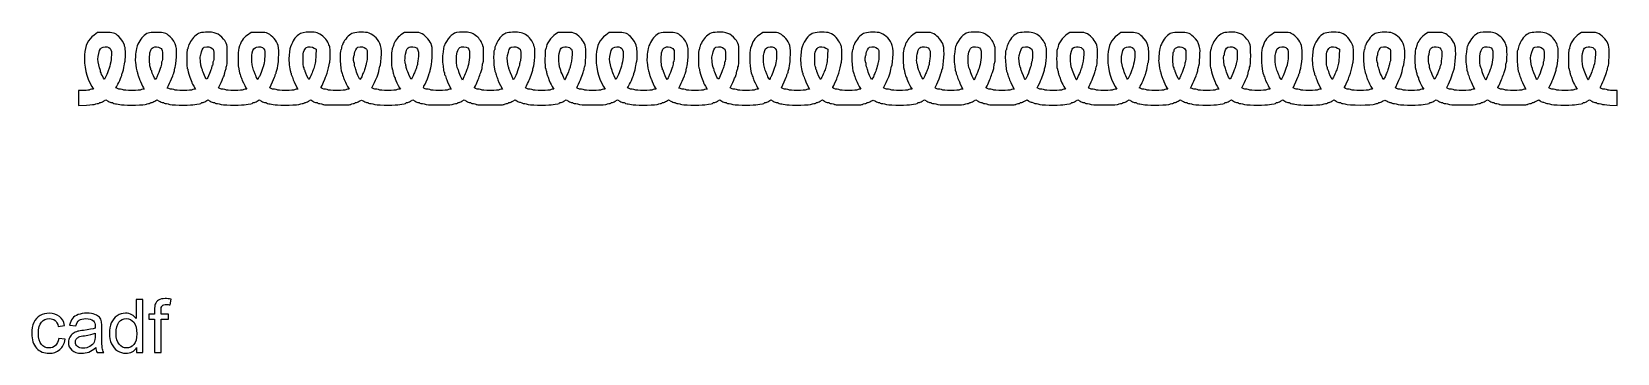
# Model space of a CAD drawing. Header units: centimetres. Extents: x -13.3 to 13.9, y 5.7 to 11.2.
import ezdxf

# ---------------------------------------------------------------- set-up
doc = ezdxf.new("R2010")
doc.units = ezdxf.units.CM
doc.header["$MEASUREMENT"] = 0
doc.layers.add('Layer 1', color=7, linetype='Continuous')

msp = doc.modelspace()

# ---------------------------------------------------------------- linework, layer by layer
at = {"layer": 'Layer 1'}
for points, knots in [([(-12.44868, 10.08737), (-12.44868, 10.08737), (-12.44868, 10.21611), (-12.44868, 10.21611), (-12.44868, 10.21611), (-12.44868, 10.21611), (-12.35769, 10.21611), (-12.35769, 10.21611), (-12.35769, 10.21611), (-12.30643, 10.21611), (-12.26434, 10.22023), (-12.26131, 10.22554), (-12.26131, 10.22554), (-12.25835, 10.23072), (-12.24248, 10.23497), (-12.22604, 10.23497), (-12.22604, 10.23497), (-12.22604, 10.23497), (-12.19616, 10.23497), (-12.19616, 10.23497), (-12.19616, 10.23497), (-12.19616, 10.23497), (-12.22495, 10.28446), (-12.22495, 10.28446), (-12.22495, 10.28446), (-12.31654, 10.44194), (-12.36047, 10.63499), (-12.34778, 10.82419), (-12.34778, 10.82419), (-12.33672, 10.98919), (-12.28933, 11.08879), (-12.1853, 11.16568), (-12.1853, 11.16568), (-12.1853, 11.16568), (-12.12435, 11.21073), (-12.12435, 11.21073), (-12.12435, 11.21073), (-12.12435, 11.21073), (-11.99674, 11.21073), (-11.99674, 11.21073), (-11.99674, 11.21073), (-11.85354, 11.21073), (-11.83352, 11.20463), (-11.75885, 11.13817), (-11.75885, 11.13817), (-11.71343, 11.09775), (-11.66433, 11.02143), (-11.66433, 10.99127), (-11.66433, 10.99127), (-11.66433, 10.98036), (-11.6604, 10.96881), (-11.65561, 10.96561), (-11.65561, 10.96561), (-11.6449, 10.95845), (-11.64372, 10.70958), (-11.65437, 10.70247), (-11.65437, 10.70247), (-11.65847, 10.69972), (-11.66406, 10.67414), (-11.66678, 10.64562), (-11.66678, 10.64562), (-11.67164, 10.59473), (-11.68512, 10.53855), (-11.70026, 10.50614), (-11.70026, 10.50614), (-11.70446, 10.49713), (-11.7079, 10.48522), (-11.7079, 10.47965), (-11.7079, 10.47965), (-11.7079, 10.46625), (-11.77659, 10.31273), (-11.79735, 10.27975), (-11.79735, 10.27975), (-11.81342, 10.25421), (-11.81341, 10.25382), (-11.79616, 10.25382), (-11.79616, 10.25382), (-11.78653, 10.25382), (-11.77623, 10.24958), (-11.77326, 10.24439), (-11.77326, 10.24439), (-11.7703, 10.23921), (-11.75069, 10.23497), (-11.72969, 10.23497), (-11.72969, 10.23497), (-11.70869, 10.23497), (-11.68908, 10.23072), (-11.68611, 10.22554), (-11.68611, 10.22554), (-11.68287, 10.21985), (-11.62228, 10.21611), (-11.5336, 10.21611), (-11.5336, 10.21611), (-11.44492, 10.21611), (-11.38433, 10.21985), (-11.38109, 10.22554), (-11.38109, 10.22554), (-11.37812, 10.23072), (-11.36372, 10.23497), (-11.34907, 10.23497), (-11.34907, 10.23497), (-11.34907, 10.23497), (-11.32243, 10.23497), (-11.32243, 10.23497), (-11.32243, 10.23497), (-11.32243, 10.23497), (-11.33775, 10.26025), (-11.33775, 10.26025), (-11.33775, 10.26025), (-11.35411, 10.28726), (-11.39202, 10.36879), (-11.40271, 10.39995), (-11.40271, 10.39995), (-11.40626, 10.41032), (-11.4156, 10.43486), (-11.42345, 10.45448), (-11.42345, 10.45448), (-11.43131, 10.4741), (-11.43773, 10.49764), (-11.43773, 10.5068), (-11.43773, 10.5068), (-11.43773, 10.51596), (-11.44103, 10.52748), (-11.44505, 10.53241), (-11.44505, 10.53241), (-11.45477, 10.54432), (-11.47096, 10.63136), (-11.47652, 10.70164), (-11.47652, 10.70164), (-11.48068, 10.75417), (-11.47284, 10.85542), (-11.45868, 10.93216), (-11.45868, 10.93216), (-11.44767, 10.99182), (-11.39433, 11.09097), (-11.35013, 11.13396), (-11.35013, 11.13396), (-11.27721, 11.20489), (-11.25928, 11.21074), (-11.11528, 11.21066), (-11.11528, 11.21066), (-10.97314, 11.21058), (-10.96265, 11.20729), (-10.87977, 11.13687), (-10.87977, 11.13687), (-10.83276, 11.09692), (-10.78411, 11.01753), (-10.78411, 10.98077), (-10.78411, 10.98077), (-10.78411, 10.97191), (-10.77995, 10.96017), (-10.77487, 10.95468), (-10.77487, 10.95468), (-10.75886, 10.93736), (-10.77431, 10.64315), (-10.79261, 10.61679), (-10.79261, 10.61679), (-10.79621, 10.6116), (-10.80173, 10.58914), (-10.80487, 10.56688), (-10.80487, 10.56688), (-10.80801, 10.54462), (-10.81397, 10.51916), (-10.81811, 10.51031), (-10.81811, 10.51031), (-10.82226, 10.50147), (-10.83044, 10.4815), (-10.8363, 10.46594), (-10.8363, 10.46594), (-10.86758, 10.38287), (-10.87814, 10.35849), (-10.90812, 10.30012), (-10.90812, 10.30012), (-10.90812, 10.30012), (-10.93035, 10.25686), (-10.93035, 10.25686), (-10.93035, 10.25686), (-10.93035, 10.25686), (-10.90236, 10.24591), (-10.90236, 10.24591), (-10.90236, 10.24591), (-10.88697, 10.23989), (-10.86018, 10.23497), (-10.84283, 10.23497), (-10.84283, 10.23497), (-10.82548, 10.23497), (-10.80886, 10.23072), (-10.80589, 10.22554), (-10.80589, 10.22554), (-10.80265, 10.21985), (-10.74206, 10.21611), (-10.65338, 10.21611), (-10.65338, 10.21611), (-10.5647, 10.21611), (-10.50411, 10.21985), (-10.50087, 10.22554), (-10.50087, 10.22554), (-10.4979, 10.23072), (-10.48383, 10.23497), (-10.46958, 10.23497), (-10.46958, 10.23497), (-10.46958, 10.23497), (-10.44368, 10.23497), (-10.44368, 10.23497), (-10.44368, 10.23497), (-10.44368, 10.23497), (-10.47445, 10.287), (-10.47445, 10.287), (-10.47445, 10.287), (-10.49138, 10.31562), (-10.50522, 10.34149), (-10.50522, 10.3445), (-10.50522, 10.3445), (-10.50522, 10.3475), (-10.51151, 10.36545), (-10.51918, 10.38438), (-10.51918, 10.38438), (-10.55237, 10.46621), (-10.57494, 10.53771), (-10.57494, 10.56101), (-10.57494, 10.56101), (-10.57494, 10.57146), (-10.57948, 10.58493), (-10.58503, 10.59093), (-10.58503, 10.59093), (-10.59183, 10.59828), (-10.59511, 10.65123), (-10.59511, 10.75349), (-10.59511, 10.75349), (-10.59511, 10.85575), (-10.59183, 10.90869), (-10.58503, 10.91605), (-10.58503, 10.91605), (-10.57948, 10.92205), (-10.57494, 10.93448), (-10.57494, 10.94367), (-10.57494, 10.94367), (-10.57494, 10.97974), (-10.52566, 11.07152), (-10.47942, 11.12156), (-10.47942, 11.12156), (-10.41239, 11.19409), (-10.38033, 11.20832), (-10.27213, 11.21357), (-10.27213, 11.21357), (-10.11567, 11.22117), (-10.04533, 11.19422), (-9.96546, 11.09606), (-9.96546, 11.09606), (-9.90238, 11.01853), (-9.89953, 11.0063), (-9.89953, 10.81288), (-9.89953, 10.81288), (-9.89953, 10.68817), (-9.9025, 10.63807), (-9.91042, 10.62951), (-9.91042, 10.62951), (-9.91641, 10.62303), (-9.92131, 10.6061), (-9.92131, 10.59189), (-9.92131, 10.59189), (-9.92131, 10.57768), (-9.92472, 10.56377), (-9.92888, 10.56099), (-9.92888, 10.56099), (-9.93305, 10.5582), (-9.939, 10.53867), (-9.94212, 10.51759), (-9.94212, 10.51759), (-9.94524, 10.49651), (-9.95122, 10.47202), (-9.95542, 10.46317), (-9.95542, 10.46317), (-9.95961, 10.45433), (-9.98264, 10.40454), (-10.00658, 10.35254), (-10.00658, 10.35254), (-10.00658, 10.35254), (-10.05011, 10.258), (-10.05011, 10.258), (-10.05011, 10.258), (-10.05011, 10.258), (-10.02755, 10.24648), (-10.02755, 10.24648), (-10.02755, 10.24648), (-10.01514, 10.24015), (-9.98836, 10.23497), (-9.96802, 10.23497), (-9.96802, 10.23497), (-9.94769, 10.23497), (-9.92863, 10.23072), (-9.92567, 10.22554), (-9.92567, 10.22554), (-9.92244, 10.21987), (-9.8633, 10.21611), (-9.77752, 10.21611), (-9.77752, 10.21611), (-9.69174, 10.21611), (-9.6326, 10.21987), (-9.62936, 10.22554), (-9.62936, 10.22554), (-9.6264, 10.23072), (-9.61021, 10.23497), (-9.59339, 10.23497), (-9.59339, 10.23497), (-9.59339, 10.23497), (-9.56281, 10.23497), (-9.56281, 10.23497), (-9.56281, 10.23497), (-9.56281, 10.23497), (-9.58024, 10.26144), (-9.58024, 10.26144), (-9.58024, 10.26144), (-9.6034, 10.29664), (-9.65115, 10.39668), (-9.65115, 10.41003), (-9.65115, 10.41003), (-9.65115, 10.41585), (-9.65723, 10.43382), (-9.66467, 10.44995), (-9.66467, 10.44995), (-9.67211, 10.46608), (-9.68631, 10.51021), (-9.69623, 10.54803), (-9.69623, 10.54803), (-9.72071, 10.64134), (-9.72272, 10.86404), (-9.69979, 10.94204), (-9.69979, 10.94204), (-9.66704, 11.0534), (-9.6312, 11.10814), (-9.55335, 11.16568), (-9.55335, 11.16568), (-9.55335, 11.16568), (-9.4924, 11.21073), (-9.4924, 11.21073), (-9.4924, 11.21073), (-9.4924, 11.21073), (-9.36479, 11.21073), (-9.36479, 11.21073), (-9.36479, 11.21073), (-9.25621, 11.21073), (-9.23198, 11.208), (-9.20232, 11.19242), (-9.20232, 11.19242), (-9.12145, 11.14993), (-9.05456, 11.07047), (-9.02775, 10.98502), (-9.02775, 10.98502), (-9.00455, 10.9111), (-9.01991, 10.62273), (-9.05025, 10.5627), (-9.05025, 10.5627), (-9.0548, 10.5537), (-9.05852, 10.53804), (-9.05852, 10.52791), (-9.05852, 10.52791), (-9.05852, 10.51777), (-9.06245, 10.50686), (-9.06724, 10.50365), (-9.06724, 10.50365), (-9.07203, 10.50045), (-9.07599, 10.49065), (-9.07603, 10.48188), (-9.07603, 10.48188), (-9.07607, 10.47312), (-9.09734, 10.41956), (-9.12331, 10.36287), (-9.12331, 10.36287), (-9.12331, 10.36287), (-9.17051, 10.25981), (-9.17051, 10.25981), (-9.17051, 10.25981), (-9.17051, 10.25981), (-9.14838, 10.24738), (-9.14838, 10.24738), (-9.14838, 10.24738), (-9.13621, 10.24055), (-9.10928, 10.23497), (-9.08854, 10.23497), (-9.08854, 10.23497), (-9.06781, 10.23497), (-9.04841, 10.23072), (-9.04545, 10.22554), (-9.04545, 10.22554), (-9.04221, 10.21987), (-8.98307, 10.21611), (-8.89729, 10.21611), (-8.89729, 10.21611), (-8.81152, 10.21611), (-8.75237, 10.21987), (-8.74914, 10.22554), (-8.74914, 10.22554), (-8.74618, 10.23072), (-8.73218, 10.23497), (-8.71803, 10.23497), (-8.71803, 10.23497), (-8.71803, 10.23497), (-8.69231, 10.23497), (-8.69231, 10.23497), (-8.69231, 10.23497), (-8.69231, 10.23497), (-8.73504, 10.32332), (-8.73504, 10.32332), (-8.73504, 10.32332), (-8.75854, 10.37191), (-8.78045, 10.42489), (-8.78373, 10.44106), (-8.78373, 10.44106), (-8.78701, 10.45722), (-8.79332, 10.47286), (-8.79774, 10.47582), (-8.79774, 10.47582), (-8.80217, 10.47878), (-8.80579, 10.4913), (-8.80579, 10.50365), (-8.80579, 10.50365), (-8.80579, 10.516), (-8.80915, 10.52836), (-8.81327, 10.53111), (-8.81327, 10.53111), (-8.82546, 10.53926), (-8.84336, 10.67689), (-8.8429, 10.75902), (-8.8429, 10.75902), (-8.84248, 10.83352), (-8.8297, 10.92791), (-8.81492, 10.96561), (-8.81492, 10.96561), (-8.76928, 11.082), (-8.74337, 11.1207), (-8.67905, 11.16858), (-8.67905, 11.16858), (-8.63263, 11.20313), (-8.57926, 11.21619), (-8.48409, 11.21629), (-8.48409, 11.21629), (-8.37172, 11.2164), (-8.33068, 11.2036), (-8.26109, 11.14671), (-8.26109, 11.14671), (-8.21329, 11.10764), (-8.19577, 11.08603), (-8.17542, 11.04103), (-8.17542, 11.04103), (-8.16135, 11.00992), (-8.14644, 10.9771), (-8.14228, 10.96809), (-8.14228, 10.96809), (-8.13228, 10.94643), (-8.13251, 10.71265), (-8.14255, 10.70116), (-8.14255, 10.70116), (-8.14685, 10.69624), (-8.15234, 10.67524), (-8.15474, 10.6545), (-8.15474, 10.6545), (-8.16276, 10.58512), (-8.17956, 10.52351), (-8.20546, 10.46843), (-8.20546, 10.46843), (-8.2097, 10.45942), (-8.21318, 10.4467), (-8.2132, 10.44015), (-8.2132, 10.44015), (-8.21324, 10.4265), (-8.27961, 10.28192), (-8.29199, 10.2685), (-8.29199, 10.2685), (-8.30352, 10.256), (-8.25378, 10.23497), (-8.21268, 10.23497), (-8.21268, 10.23497), (-8.19434, 10.23497), (-8.17691, 10.23072), (-8.17394, 10.22554), (-8.17394, 10.22554), (-8.1707, 10.21985), (-8.11011, 10.21611), (-8.02143, 10.21611), (-8.02143, 10.21611), (-7.93275, 10.21611), (-7.87216, 10.21985), (-7.86892, 10.22554), (-7.86892, 10.22554), (-7.86595, 10.23072), (-7.85161, 10.23497), (-7.83704, 10.23497), (-7.83704, 10.23497), (-7.83704, 10.23497), (-7.81056, 10.23497), (-7.81056, 10.23497), (-7.81056, 10.23497), (-7.81056, 10.23497), (-7.82896, 10.2656), (-7.82896, 10.2656), (-7.82896, 10.2656), (-7.83908, 10.28246), (-7.85945, 10.32382), (-7.87424, 10.35752), (-7.87424, 10.35752), (-7.88902, 10.39123), (-7.90416, 10.42531), (-7.90788, 10.43326), (-7.90788, 10.43326), (-7.91159, 10.4412), (-7.91755, 10.46242), (-7.92111, 10.48039), (-7.92111, 10.48039), (-7.92467, 10.49837), (-7.93055, 10.51732), (-7.93419, 10.52251), (-7.93419, 10.52251), (-7.96237, 10.56267), (-7.97626, 10.89263), (-7.9505, 10.90985), (-7.9505, 10.90985), (-7.94637, 10.91261), (-7.943, 10.92528), (-7.943, 10.93801), (-7.943, 10.93801), (-7.943, 10.95074), (-7.93926, 10.96852), (-7.9347, 10.97752), (-7.9347, 10.97752), (-7.93014, 10.98653), (-7.91952, 11.01086), (-7.9111, 11.0316), (-7.9111, 11.0316), (-7.89174, 11.07926), (-7.81004, 11.16828), (-7.76434, 11.19152), (-7.76434, 11.19152), (-7.71927, 11.21443), (-7.57269, 11.22255), (-7.49659, 11.20636), (-7.49659, 11.20636), (-7.41063, 11.18806), (-7.32393, 11.11234), (-7.28573, 11.02218), (-7.28573, 11.02218), (-7.26555, 10.97454), (-7.2553, 10.91204), (-7.25558, 10.83834), (-7.25558, 10.83834), (-7.25589, 10.75664), (-7.27106, 10.63816), (-7.28284, 10.62542), (-7.28284, 10.62542), (-7.28643, 10.62153), (-7.28937, 10.61032), (-7.28937, 10.60049), (-7.28937, 10.60049), (-7.28937, 10.58354), (-7.30912, 10.50664), (-7.32393, 10.46594), (-7.32393, 10.46594), (-7.32771, 10.45557), (-7.35045, 10.40454), (-7.37448, 10.35254), (-7.37448, 10.35254), (-7.37448, 10.35254), (-7.41816, 10.258), (-7.41816, 10.258), (-7.41816, 10.258), (-7.41816, 10.258), (-7.3956, 10.24648), (-7.3956, 10.24648), (-7.3956, 10.24648), (-7.38319, 10.24015), (-7.35641, 10.23497), (-7.33608, 10.23497), (-7.33608, 10.23497), (-7.31574, 10.23497), (-7.29669, 10.23072), (-7.29372, 10.22554), (-7.29372, 10.22554), (-7.29049, 10.21987), (-7.23135, 10.21611), (-7.14557, 10.21611), (-7.14557, 10.21611), (-7.05979, 10.21611), (-7.00065, 10.21987), (-6.99741, 10.22554), (-6.99741, 10.22554), (-6.99445, 10.23072), (-6.97826, 10.23497), (-6.96144, 10.23497), (-6.96144, 10.23497), (-6.96144, 10.23497), (-6.93086, 10.23497), (-6.93086, 10.23497), (-6.93086, 10.23497), (-6.93086, 10.23497), (-6.94829, 10.26144), (-6.94829, 10.26144), (-6.94829, 10.26144), (-6.97271, 10.29855), (-7.0192, 10.39698), (-7.0192, 10.4116), (-7.0192, 10.4116), (-7.0192, 10.4183), (-7.02373, 10.43326), (-7.02927, 10.44486), (-7.02927, 10.44486), (-7.05094, 10.4902), (-7.05392, 10.49946), (-7.05944, 10.5386), (-7.05944, 10.5386), (-7.06258, 10.56086), (-7.06912, 10.58451), (-7.07396, 10.59114), (-7.07396, 10.59114), (-7.08559, 10.60707), (-7.08595, 10.88822), (-7.07438, 10.91599), (-7.07438, 10.91599), (-7.0695, 10.92772), (-7.05876, 10.95985), (-7.05052, 10.98738), (-7.05052, 10.98738), (-7.02859, 11.06069), (-6.98814, 11.11635), (-6.92042, 11.16641), (-6.92042, 11.16641), (-6.92042, 11.16641), (-6.86045, 11.21073), (-6.86045, 11.21073), (-6.86045, 11.21073), (-6.86045, 11.21073), (-6.73284, 11.21073), (-6.73284, 11.21073), (-6.73284, 11.21073), (-6.60961, 11.21073), (-6.6035, 11.2098), (-6.55474, 11.1835), (-6.55474, 11.1835), (-6.48766, 11.14732), (-6.41588, 11.06071), (-6.39584, 10.99178), (-6.39584, 10.99178), (-6.37119, 10.90702), (-6.38369, 10.66168), (-6.41782, 10.56022), (-6.41782, 10.56022), (-6.42131, 10.54985), (-6.42907, 10.52439), (-6.43507, 10.50365), (-6.43507, 10.50365), (-6.44599, 10.46593), (-6.4885, 10.36006), (-6.507, 10.32453), (-6.507, 10.32453), (-6.5405, 10.26018), (-6.54042, 10.26085), (-6.51661, 10.24749), (-6.51661, 10.24749), (-6.50434, 10.2406), (-6.47733, 10.23497), (-6.4566, 10.23497), (-6.4566, 10.23497), (-6.43586, 10.23497), (-6.41646, 10.23072), (-6.4135, 10.22554), (-6.4135, 10.22554), (-6.41027, 10.21987), (-6.35113, 10.21611), (-6.26535, 10.21611), (-6.26535, 10.21611), (-6.17957, 10.21611), (-6.12043, 10.21987), (-6.11719, 10.22554), (-6.11719, 10.22554), (-6.11423, 10.23072), (-6.10023, 10.23497), (-6.08608, 10.23497), (-6.08608, 10.23497), (-6.08608, 10.23497), (-6.06036, 10.23497), (-6.06036, 10.23497), (-6.06036, 10.23497), (-6.06036, 10.23497), (-6.10309, 10.32332), (-6.10309, 10.32332), (-6.10309, 10.32332), (-6.12659, 10.37191), (-6.1485, 10.42489), (-6.15178, 10.44106), (-6.15178, 10.44106), (-6.15506, 10.45722), (-6.16137, 10.47286), (-6.16579, 10.47582), (-6.16579, 10.47582), (-6.17022, 10.47878), (-6.17384, 10.4907), (-6.17384, 10.50232), (-6.17384, 10.50232), (-6.17384, 10.51394), (-6.17787, 10.52781), (-6.18279, 10.53313), (-6.18279, 10.53313), (-6.19062, 10.54161), (-6.21064, 10.70662), (-6.2101, 10.7582), (-6.2101, 10.7582), (-6.20959, 10.80586), (-6.19106, 10.95236), (-6.18361, 10.96754), (-6.18361, 10.96754), (-6.17904, 10.97685), (-6.16923, 10.99931), (-6.1618, 11.01746), (-6.1618, 11.01746), (-6.1432, 11.06292), (-6.08585, 11.14228), (-6.06251, 11.15487), (-6.06251, 11.15487), (-6.05191, 11.16059), (-6.03628, 11.17207), (-6.02779, 11.18038), (-6.02779, 11.18038), (-6.00464, 11.20305), (-5.94378, 11.21498), (-5.85138, 11.21498), (-5.85138, 11.21498), (-5.74358, 11.21498), (-5.704, 11.20426), (-5.64105, 11.15802), (-5.64105, 11.15802), (-5.58678, 11.11815), (-5.54736, 11.06784), (-5.5294, 11.01549), (-5.5294, 11.01549), (-5.52355, 10.99843), (-5.51516, 10.9771), (-5.51077, 10.96809), (-5.51077, 10.96809), (-5.50068, 10.94742), (-5.50019, 10.70919), (-5.51022, 10.70248), (-5.51022, 10.70248), (-5.51432, 10.69975), (-5.5201, 10.67236), (-5.52307, 10.64164), (-5.52307, 10.64164), (-5.52604, 10.61091), (-5.53298, 10.57365), (-5.53849, 10.55885), (-5.53849, 10.55885), (-5.55912, 10.50351), (-5.5628, 10.49312), (-5.57808, 10.44709), (-5.57808, 10.44709), (-5.59483, 10.39666), (-5.64703, 10.2832), (-5.66025, 10.2685), (-5.66025, 10.2685), (-5.6715, 10.25599), (-5.62164, 10.23497), (-5.58073, 10.23497), (-5.58073, 10.23497), (-5.56239, 10.23497), (-5.54496, 10.23072), (-5.542, 10.22554), (-5.542, 10.22554), (-5.53875, 10.21985), (-5.47817, 10.21611), (-5.38948, 10.21611), (-5.38948, 10.21611), (-5.3008, 10.21611), (-5.24022, 10.21985), (-5.23697, 10.22554), (-5.23697, 10.22554), (-5.23401, 10.23072), (-5.2196, 10.23497), (-5.20495, 10.23497), (-5.20495, 10.23497), (-5.20495, 10.23497), (-5.17832, 10.23497), (-5.17832, 10.23497), (-5.17832, 10.23497), (-5.17832, 10.23497), (-5.19322, 10.25958), (-5.19322, 10.25958), (-5.19322, 10.25958), (-5.21826, 10.3009), (-5.26747, 10.40662), (-5.26747, 10.41907), (-5.26747, 10.41907), (-5.26747, 10.42552), (-5.27333, 10.44294), (-5.28049, 10.45779), (-5.28049, 10.45779), (-5.28765, 10.47265), (-5.29353, 10.49197), (-5.29356, 10.50074), (-5.29356, 10.50074), (-5.29359, 10.50951), (-5.29711, 10.51901), (-5.30137, 10.52187), (-5.30137, 10.52187), (-5.32846, 10.53998), (-5.34398, 10.89285), (-5.31844, 10.90993), (-5.31844, 10.90993), (-5.31437, 10.91265), (-5.31105, 10.92489), (-5.31105, 10.93713), (-5.31105, 10.93713), (-5.31105, 10.9775), (-5.25079, 11.0904), (-5.20601, 11.13396), (-5.20601, 11.13396), (-5.14146, 11.19674), (-5.11128, 11.20873), (-5.00602, 11.21341), (-5.00602, 11.21341), (-4.88116, 11.21896), (-4.8256, 11.20638), (-4.7621, 11.15819), (-4.7621, 11.15819), (-4.70247, 11.11294), (-4.63999, 11.02205), (-4.63999, 10.98056), (-4.63999, 10.98056), (-4.63999, 10.97182), (-4.63583, 10.96017), (-4.63076, 10.95468), (-4.63076, 10.95468), (-4.61395, 10.9365), (-4.63056, 10.63905), (-4.64959, 10.61726), (-4.64959, 10.61726), (-4.6539, 10.61233), (-4.65742, 10.59863), (-4.65742, 10.58681), (-4.65742, 10.58681), (-4.65742, 10.56188), (-4.67258, 10.51519), (-4.71657, 10.40466), (-4.71657, 10.40466), (-4.73031, 10.37013), (-4.73577, 10.35832), (-4.76679, 10.29585), (-4.76679, 10.29585), (-4.76679, 10.29585), (-4.78572, 10.25775), (-4.78572, 10.25775), (-4.78572, 10.25775), (-4.78572, 10.25775), (-4.76341, 10.24636), (-4.76341, 10.24636), (-4.76341, 10.24636), (-4.75113, 10.24009), (-4.72446, 10.23497), (-4.70413, 10.23497), (-4.70413, 10.23497), (-4.6838, 10.23497), (-4.66474, 10.23072), (-4.66177, 10.22554), (-4.66177, 10.22554), (-4.65853, 10.21985), (-4.59795, 10.21611), (-4.50926, 10.21611), (-4.50926, 10.21611), (-4.42058, 10.21611), (-4.35999, 10.21985), (-4.35675, 10.22554), (-4.35675, 10.22554), (-4.35378, 10.23072), (-4.33971, 10.23497), (-4.32546, 10.23497), (-4.32546, 10.23497), (-4.32546, 10.23497), (-4.29956, 10.23497), (-4.29956, 10.23497), (-4.29956, 10.23497), (-4.29956, 10.23497), (-4.3284, 10.28446), (-4.3284, 10.28446), (-4.3284, 10.28446), (-4.35404, 10.32847), (-4.36623, 10.35612), (-4.39803, 10.44237), (-4.39803, 10.44237), (-4.4028, 10.45534), (-4.4101, 10.47318), (-4.41425, 10.48203), (-4.41425, 10.48203), (-4.41839, 10.49088), (-4.42435, 10.51633), (-4.42749, 10.5386), (-4.42749, 10.5386), (-4.43064, 10.56086), (-4.43721, 10.58456), (-4.4421, 10.59125), (-4.4421, 10.59125), (-4.45495, 10.60885), (-4.45388, 10.90202), (-4.44091, 10.91605), (-4.44091, 10.91605), (-4.43536, 10.92205), (-4.43083, 10.93588), (-4.43083, 10.94679), (-4.43083, 10.94679), (-4.43083, 11.00543), (-4.34837, 11.12608), (-4.27211, 11.17901), (-4.27211, 11.17901), (-4.27211, 11.17901), (-4.22642, 11.21073), (-4.22642, 11.21073), (-4.22642, 11.21073), (-4.22642, 11.21073), (-4.09985, 11.21073), (-4.09985, 11.21073), (-4.09985, 11.21073), (-3.97779, 11.21073), (-3.97149, 11.20976), (-3.92282, 11.18351), (-3.92282, 11.18351), (-3.85433, 11.14657), (-3.78445, 11.06249), (-3.76412, 10.99255), (-3.76412, 10.99255), (-3.75133, 10.94858), (-3.74947, 10.91519), (-3.75281, 10.78985), (-3.75281, 10.78985), (-3.75538, 10.6933), (-3.76044, 10.63585), (-3.767, 10.62876), (-3.767, 10.62876), (-3.77261, 10.62269), (-3.7772, 10.6061), (-3.7772, 10.59189), (-3.7772, 10.59189), (-3.7772, 10.57768), (-3.78059, 10.56378), (-3.78474, 10.56101), (-3.78474, 10.56101), (-3.78888, 10.55823), (-3.79436, 10.54207), (-3.79691, 10.5251), (-3.79691, 10.5251), (-3.80233, 10.48897), (-3.8447, 10.38442), (-3.89319, 10.28755), (-3.89319, 10.28755), (-3.90655, 10.26085), (-3.90629, 10.25962), (-3.88466, 10.24749), (-3.88466, 10.24749), (-3.87239, 10.2406), (-3.84539, 10.23497), (-3.82465, 10.23497), (-3.82465, 10.23497), (-3.80391, 10.23497), (-3.78452, 10.23072), (-3.78155, 10.22554), (-3.78155, 10.22554), (-3.77832, 10.21987), (-3.71918, 10.21611), (-3.6334, 10.21611), (-3.6334, 10.21611), (-3.54762, 10.21611), (-3.48848, 10.21987), (-3.48524, 10.22554), (-3.48524, 10.22554), (-3.48228, 10.23072), (-3.46641, 10.23497), (-3.44997, 10.23497), (-3.44997, 10.23497), (-3.44997, 10.23497), (-3.42009, 10.23497), (-3.42009, 10.23497), (-3.42009, 10.23497), (-3.42009, 10.23497), (-3.44888, 10.28446), (-3.44888, 10.28446), (-3.44888, 10.28446), (-3.54047, 10.44194), (-3.5844, 10.63499), (-3.57172, 10.82419), (-3.57172, 10.82419), (-3.56065, 10.98919), (-3.51326, 11.08879), (-3.40923, 11.16568), (-3.40923, 11.16568), (-3.40923, 11.16568), (-3.34828, 11.21073), (-3.34828, 11.21073), (-3.34828, 11.21073), (-3.34828, 11.21073), (-3.22067, 11.21073), (-3.22067, 11.21073), (-3.22067, 11.21073), (-3.07747, 11.21073), (-3.05745, 11.20463), (-2.98278, 11.13817), (-2.98278, 11.13817), (-2.93736, 11.09775), (-2.88826, 11.02143), (-2.88826, 10.99127), (-2.88826, 10.99127), (-2.88826, 10.98036), (-2.88434, 10.96881), (-2.87954, 10.96561), (-2.87954, 10.96561), (-2.86884, 10.95845), (-2.86766, 10.70958), (-2.8783, 10.70247), (-2.8783, 10.70247), (-2.88241, 10.69972), (-2.88799, 10.67414), (-2.89072, 10.64562), (-2.89072, 10.64562), (-2.89557, 10.59473), (-2.90905, 10.53855), (-2.92419, 10.50614), (-2.92419, 10.50614), (-2.92839, 10.49713), (-2.93183, 10.48522), (-2.93183, 10.47965), (-2.93183, 10.47965), (-2.93183, 10.46625), (-3.00053, 10.31273), (-3.02129, 10.27975), (-3.02129, 10.27975), (-3.03736, 10.25421), (-3.03734, 10.25382), (-3.02009, 10.25382), (-3.02009, 10.25382), (-3.01046, 10.25382), (-3.00016, 10.24958), (-2.9972, 10.24439), (-2.9972, 10.24439), (-2.99424, 10.23921), (-2.97463, 10.23497), (-2.95362, 10.23497), (-2.95362, 10.23497), (-2.93262, 10.23497), (-2.91301, 10.23072), (-2.91005, 10.22554), (-2.91005, 10.22554), (-2.90281, 10.21287), (-2.61225, 10.21287), (-2.60502, 10.22554), (-2.60502, 10.22554), (-2.60206, 10.23072), (-2.58765, 10.23497), (-2.573, 10.23497), (-2.573, 10.23497), (-2.573, 10.23497), (-2.54637, 10.23497), (-2.54637, 10.23497), (-2.54637, 10.23497), (-2.54637, 10.23497), (-2.56168, 10.26025), (-2.56168, 10.26025), (-2.56168, 10.26025), (-2.57804, 10.28726), (-2.61595, 10.36879), (-2.62664, 10.39995), (-2.62664, 10.39995), (-2.6302, 10.41032), (-2.63953, 10.43486), (-2.64739, 10.45448), (-2.64739, 10.45448), (-2.65524, 10.4741), (-2.66167, 10.49764), (-2.66167, 10.5068), (-2.66167, 10.5068), (-2.66167, 10.51596), (-2.66496, 10.52748), (-2.66898, 10.53241), (-2.66898, 10.53241), (-2.6787, 10.54432), (-2.69489, 10.63136), (-2.70045, 10.70164), (-2.70045, 10.70164), (-2.70461, 10.75417), (-2.69678, 10.85542), (-2.68261, 10.93216), (-2.68261, 10.93216), (-2.6716, 10.99182), (-2.61827, 11.09097), (-2.57407, 11.13396), (-2.57407, 11.13396), (-2.50114, 11.20489), (-2.48321, 11.21074), (-2.33921, 11.21066), (-2.33921, 11.21066), (-2.19708, 11.21058), (-2.18658, 11.20729), (-2.1037, 11.13687), (-2.1037, 11.13687), (-2.05669, 11.09692), (-2.00804, 11.01753), (-2.00804, 10.98077), (-2.00804, 10.98077), (-2.00804, 10.97191), (-2.00388, 10.96017), (-1.99881, 10.95468), (-1.99881, 10.95468), (-1.9828, 10.93736), (-1.99824, 10.64315), (-2.01654, 10.61679), (-2.01654, 10.61679), (-2.02014, 10.6116), (-2.02566, 10.58914), (-2.0288, 10.56688), (-2.0288, 10.56688), (-2.03194, 10.54462), (-2.0379, 10.51916), (-2.04205, 10.51031), (-2.04205, 10.51031), (-2.04619, 10.50147), (-2.05437, 10.4815), (-2.06023, 10.46594), (-2.06023, 10.46594), (-2.09151, 10.38287), (-2.10207, 10.35849), (-2.13206, 10.30012), (-2.13206, 10.30012), (-2.13206, 10.30012), (-2.15428, 10.25686), (-2.15428, 10.25686), (-2.15428, 10.25686), (-2.15428, 10.25686), (-2.12629, 10.24591), (-2.12629, 10.24591), (-2.12629, 10.24591), (-2.1109, 10.23989), (-2.08411, 10.23497), (-2.06676, 10.23497), (-2.06676, 10.23497), (-2.04941, 10.23497), (-2.03279, 10.23072), (-2.02983, 10.22554), (-2.02983, 10.22554), (-2.02658, 10.21985), (-1.966, 10.21611), (-1.87731, 10.21611), (-1.87731, 10.21611), (-1.78863, 10.21611), (-1.72805, 10.21985), (-1.7248, 10.22554), (-1.7248, 10.22554), (-1.72184, 10.23072), (-1.70776, 10.23497), (-1.69351, 10.23497), (-1.69351, 10.23497), (-1.69351, 10.23497), (-1.66762, 10.23497), (-1.66762, 10.23497), (-1.66762, 10.23497), (-1.66762, 10.23497), (-1.69839, 10.287), (-1.69839, 10.287), (-1.69839, 10.287), (-1.71531, 10.31562), (-1.72916, 10.34149), (-1.72916, 10.3445), (-1.72916, 10.3445), (-1.72916, 10.3475), (-1.73544, 10.36545), (-1.74312, 10.38438), (-1.74312, 10.38438), (-1.77631, 10.46621), (-1.79888, 10.53771), (-1.79888, 10.56101), (-1.79888, 10.56101), (-1.79888, 10.57146), (-1.80341, 10.58493), (-1.80896, 10.59093), (-1.80896, 10.59093), (-1.81576, 10.59828), (-1.81905, 10.65123), (-1.81905, 10.75349), (-1.81905, 10.75349), (-1.81905, 10.85575), (-1.81576, 10.90869), (-1.80896, 10.91605), (-1.80896, 10.91605), (-1.80341, 10.92205), (-1.79888, 10.93448), (-1.79888, 10.94367), (-1.79888, 10.94367), (-1.79888, 10.97974), (-1.74959, 11.07152), (-1.70335, 11.12156), (-1.70335, 11.12156), (-1.63633, 11.19409), (-1.60427, 11.20832), (-1.49606, 11.21357), (-1.49606, 11.21357), (-1.3396, 11.22117), (-1.26927, 11.19422), (-1.18939, 11.09606), (-1.18939, 11.09606), (-1.12631, 11.01853), (-1.12346, 11.0063), (-1.12346, 10.81288), (-1.12346, 10.81288), (-1.12346, 10.68817), (-1.12644, 10.63807), (-1.13435, 10.62951), (-1.13435, 10.62951), (-1.14035, 10.62303), (-1.14525, 10.6061), (-1.14525, 10.59189), (-1.14525, 10.59189), (-1.14525, 10.57768), (-1.14865, 10.56377), (-1.15282, 10.56099), (-1.15282, 10.56099), (-1.15698, 10.5582), (-1.16294, 10.53867), (-1.16605, 10.51759), (-1.16605, 10.51759), (-1.16917, 10.49651), (-1.17515, 10.47202), (-1.17935, 10.46317), (-1.17935, 10.46317), (-1.18355, 10.45433), (-1.20657, 10.40454), (-1.23051, 10.35254), (-1.23051, 10.35254), (-1.23051, 10.35254), (-1.27404, 10.258), (-1.27404, 10.258), (-1.27404, 10.258), (-1.27404, 10.258), (-1.25148, 10.24648), (-1.25148, 10.24648), (-1.25148, 10.24648), (-1.23907, 10.24015), (-1.21229, 10.23497), (-1.19196, 10.23497), (-1.19196, 10.23497), (-1.17163, 10.23497), (-1.15257, 10.23072), (-1.1496, 10.22554), (-1.1496, 10.22554), (-1.14637, 10.21987), (-1.08723, 10.21611), (-1.00145, 10.21611), (-1.00145, 10.21611), (-0.91567, 10.21611), (-0.85653, 10.21987), (-0.85329, 10.22554), (-0.85329, 10.22554), (-0.85033, 10.23072), (-0.83414, 10.23497), (-0.81732, 10.23497), (-0.81732, 10.23497), (-0.81732, 10.23497), (-0.78674, 10.23497), (-0.78674, 10.23497), (-0.78674, 10.23497), (-0.78674, 10.23497), (-0.80417, 10.26144), (-0.80417, 10.26144), (-0.80417, 10.26144), (-0.82734, 10.29664), (-0.87508, 10.39668), (-0.87508, 10.41003), (-0.87508, 10.41003), (-0.87508, 10.41585), (-0.88117, 10.43382), (-0.8886, 10.44995), (-0.8886, 10.44995), (-0.89604, 10.46608), (-0.91024, 10.51021), (-0.92017, 10.54803), (-0.92017, 10.54803), (-0.94465, 10.64134), (-0.94665, 10.86404), (-0.92372, 10.94204), (-0.92372, 10.94204), (-0.89098, 11.0534), (-0.85514, 11.10814), (-0.77728, 11.16568), (-0.77728, 11.16568), (-0.77728, 11.16568), (-0.71633, 11.21073), (-0.71633, 11.21073), (-0.71633, 11.21073), (-0.71633, 11.21073), (-0.58872, 11.21073), (-0.58872, 11.21073), (-0.58872, 11.21073), (-0.48015, 11.21073), (-0.45592, 11.208), (-0.42626, 11.19242), (-0.42626, 11.19242), (-0.34538, 11.14993), (-0.2785, 11.07047), (-0.25168, 10.98502), (-0.25168, 10.98502), (-0.22848, 10.9111), (-0.24385, 10.62273), (-0.27418, 10.5627), (-0.27418, 10.5627), (-0.27873, 10.5537), (-0.28246, 10.53804), (-0.28246, 10.52791), (-0.28246, 10.52791), (-0.28246, 10.51777), (-0.28638, 10.50686), (-0.29117, 10.50365), (-0.29117, 10.50365), (-0.29596, 10.50045), (-0.29992, 10.49065), (-0.29996, 10.48188), (-0.29996, 10.48188), (-0.3, 10.47312), (-0.32128, 10.41956), (-0.34724, 10.36287), (-0.34724, 10.36287), (-0.34724, 10.36287), (-0.39444, 10.25981), (-0.39444, 10.25981), (-0.39444, 10.25981), (-0.39444, 10.25981), (-0.37231, 10.24738), (-0.37231, 10.24738), (-0.37231, 10.24738), (-0.36014, 10.24055), (-0.33322, 10.23497), (-0.31248, 10.23497), (-0.31248, 10.23497), (-0.29174, 10.23497), (-0.27235, 10.23072), (-0.26938, 10.22554), (-0.26938, 10.22554), (-0.26216, 10.21289), (0.0197, 10.21289), (0.02693, 10.22554), (0.02693, 10.22554), (0.02989, 10.23072), (0.04389, 10.23497), (0.05804, 10.23497), (0.05804, 10.23497), (0.05804, 10.23497), (0.08376, 10.23497), (0.08376, 10.23497), (0.08376, 10.23497), (0.08376, 10.23497), (0.04103, 10.32332), (0.04103, 10.32332), (0.04103, 10.32332), (0.01753, 10.37191), (-0.00438, 10.42489), (-0.00766, 10.44106), (-0.00766, 10.44106), (-0.01095, 10.45722), (-0.01725, 10.47286), (-0.02167, 10.47582), (-0.02167, 10.47582), (-0.0261, 10.47878), (-0.02972, 10.4913), (-0.02972, 10.50365), (-0.02972, 10.50365), (-0.02972, 10.516), (-0.03309, 10.52836), (-0.0372, 10.53111), (-0.0372, 10.53111), (-0.04939, 10.53926), (-0.06729, 10.67689), (-0.06683, 10.75902), (-0.06683, 10.75902), (-0.06642, 10.83274), (-0.0538, 10.92677), (-0.03911, 10.96561), (-0.03911, 10.96561), (0.00512, 11.08252), (0.0596, 11.15414), (0.13335, 11.19234), (0.13335, 11.19234), (0.17499, 11.21391), (0.33688, 11.22252), (0.40656, 11.20688), (0.40656, 11.20688), (0.47902, 11.1906), (0.567, 11.11542), (0.60065, 11.04103), (0.60065, 11.04103), (0.61471, 11.00992), (0.62963, 10.9771), (0.63378, 10.96809), (0.63378, 10.96809), (0.64379, 10.94643), (0.64355, 10.71265), (0.63352, 10.70116), (0.63352, 10.70116), (0.62922, 10.69624), (0.62373, 10.67524), (0.62133, 10.6545), (0.62133, 10.6545), (0.6133, 10.58512), (0.5965, 10.52351), (0.5706, 10.46843), (0.5706, 10.46843), (0.56637, 10.45942), (0.56289, 10.4467), (0.56287, 10.44015), (0.56287, 10.44015), (0.56282, 10.4265), (0.49646, 10.28192), (0.48408, 10.2685), (0.48408, 10.2685), (0.47254, 10.256), (0.52229, 10.23497), (0.56339, 10.23497), (0.56339, 10.23497), (0.58173, 10.23497), (0.59916, 10.23072), (0.60212, 10.22554), (0.60212, 10.22554), (0.60537, 10.21985), (0.66595, 10.21611), (0.75464, 10.21611), (0.75464, 10.21611), (0.84332, 10.21611), (0.9039, 10.21985), (0.90715, 10.22554), (0.90715, 10.22554), (0.91011, 10.23072), (0.92445, 10.23497), (0.93902, 10.23497), (0.93902, 10.23497), (0.93902, 10.23497), (0.96551, 10.23497), (0.96551, 10.23497), (0.96551, 10.23497), (0.96551, 10.23497), (0.94711, 10.2656), (0.94711, 10.2656), (0.94711, 10.2656), (0.93699, 10.28246), (0.91661, 10.32382), (0.90183, 10.35752), (0.90183, 10.35752), (0.88704, 10.39123), (0.87191, 10.42531), (0.86819, 10.43326), (0.86819, 10.43326), (0.86447, 10.4412), (0.85852, 10.46242), (0.85496, 10.48039), (0.85496, 10.48039), (0.8514, 10.49837), (0.84551, 10.51732), (0.84188, 10.52251), (0.84188, 10.52251), (0.8137, 10.56267), (0.79981, 10.89263), (0.82557, 10.90985), (0.82557, 10.90985), (0.82969, 10.91261), (0.83307, 10.92528), (0.83307, 10.93801), (0.83307, 10.93801), (0.83307, 10.95074), (0.8368, 10.96852), (0.84136, 10.97752), (0.84136, 10.97752), (0.84593, 10.98653), (0.85655, 11.01086), (0.86497, 11.0316), (0.86497, 11.0316), (0.88433, 11.07926), (0.96602, 11.16828), (1.01173, 11.19152), (1.01173, 11.19152), (1.0568, 11.21443), (1.20338, 11.22255), (1.27948, 11.20636), (1.27948, 11.20636), (1.36544, 11.18806), (1.45213, 11.11234), (1.49033, 11.02218), (1.49033, 11.02218), (1.51051, 10.97454), (1.52077, 10.91204), (1.52049, 10.83834), (1.52049, 10.83834), (1.52018, 10.75664), (1.50501, 10.63816), (1.49323, 10.62542), (1.49323, 10.62542), (1.48964, 10.62153), (1.4867, 10.61032), (1.4867, 10.60049), (1.4867, 10.60049), (1.4867, 10.58354), (1.46695, 10.50664), (1.45213, 10.46594), (1.45213, 10.46594), (1.44836, 10.45557), (1.42561, 10.40454), (1.40159, 10.35254), (1.40159, 10.35254), (1.40159, 10.35254), (1.35791, 10.258), (1.35791, 10.258), (1.35791, 10.258), (1.35791, 10.258), (1.38047, 10.24648), (1.38047, 10.24648), (1.38047, 10.24648), (1.39287, 10.24015), (1.41966, 10.23497), (1.43999, 10.23497), (1.43999, 10.23497), (1.46032, 10.23497), (1.47938, 10.23072), (1.48234, 10.22554), (1.48234, 10.22554), (1.48957, 10.21289), (1.77143, 10.21289), (1.77866, 10.22554), (1.77866, 10.22554), (1.78162, 10.23072), (1.7978, 10.23497), (1.81462, 10.23497), (1.81462, 10.23497), (1.81462, 10.23497), (1.84521, 10.23497), (1.84521, 10.23497), (1.84521, 10.23497), (1.84521, 10.23497), (1.82778, 10.26144), (1.82778, 10.26144), (1.82778, 10.26144), (1.80335, 10.29855), (1.75687, 10.39698), (1.75687, 10.4116), (1.75687, 10.4116), (1.75687, 10.4183), (1.75233, 10.43326), (1.74679, 10.44486), (1.74679, 10.44486), (1.72513, 10.4902), (1.72215, 10.49946), (1.71662, 10.5386), (1.71662, 10.5386), (1.71348, 10.56086), (1.70695, 10.58451), (1.7021, 10.59114), (1.7021, 10.59114), (1.69048, 10.60707), (1.69011, 10.88822), (1.70168, 10.91599), (1.70168, 10.91599), (1.70657, 10.92772), (1.71731, 10.95985), (1.72555, 10.98738), (1.72555, 10.98738), (1.74748, 11.06069), (1.78793, 11.11635), (1.85565, 11.16641), (1.85565, 11.16641), (1.85565, 11.16641), (1.91561, 11.21073), (1.91561, 11.21073), (1.91561, 11.21073), (1.91561, 11.21073), (2.04322, 11.21073), (2.04322, 11.21073), (2.04322, 11.21073), (2.16646, 11.21073), (2.17256, 11.2098), (2.22133, 11.1835), (2.22133, 11.1835), (2.2884, 11.14732), (2.36018, 11.06071), (2.38023, 10.99178), (2.38023, 10.99178), (2.40487, 10.90702), (2.39238, 10.66168), (2.35825, 10.56022), (2.35825, 10.56022), (2.35476, 10.54985), (2.347, 10.52439), (2.341, 10.50365), (2.341, 10.50365), (2.33008, 10.46593), (2.28757, 10.36006), (2.26907, 10.32453), (2.26907, 10.32453), (2.23557, 10.26018), (2.23565, 10.26085), (2.25945, 10.24749), (2.25945, 10.24749), (2.27173, 10.2406), (2.29873, 10.23497), (2.31947, 10.23497), (2.31947, 10.23497), (2.34021, 10.23497), (2.3596, 10.23072), (2.36256, 10.22554), (2.36256, 10.22554), (2.3658, 10.21987), (2.42494, 10.21611), (2.51072, 10.21611), (2.51072, 10.21611), (2.5965, 10.21611), (2.65564, 10.21987), (2.65888, 10.22554), (2.65888, 10.22554), (2.66184, 10.23072), (2.67584, 10.23497), (2.68998, 10.23497), (2.68998, 10.23497), (2.68998, 10.23497), (2.7157, 10.23497), (2.7157, 10.23497), (2.7157, 10.23497), (2.7157, 10.23497), (2.67298, 10.32332), (2.67298, 10.32332), (2.67298, 10.32332), (2.64948, 10.37191), (2.62757, 10.42489), (2.62428, 10.44106), (2.62428, 10.44106), (2.621, 10.45722), (2.6147, 10.47286), (2.61027, 10.47582), (2.61027, 10.47582), (2.60585, 10.47878), (2.60223, 10.4907), (2.60223, 10.50232), (2.60223, 10.50232), (2.60223, 10.51394), (2.5982, 10.52781), (2.59328, 10.53313), (2.59328, 10.53313), (2.58545, 10.54161), (2.56542, 10.70662), (2.56597, 10.7582), (2.56597, 10.7582), (2.56647, 10.80586), (2.58501, 10.95236), (2.59246, 10.96754), (2.59246, 10.96754), (2.59703, 10.97685), (2.60684, 10.99931), (2.61427, 11.01746), (2.61427, 11.01746), (2.63287, 11.06292), (2.69022, 11.14228), (2.71356, 11.15487), (2.71356, 11.15487), (2.72416, 11.16059), (2.73978, 11.17207), (2.74827, 11.18038), (2.74827, 11.18038), (2.77143, 11.20305), (2.83228, 11.21498), (2.92469, 11.21498), (2.92469, 11.21498), (3.03248, 11.21498), (3.07207, 11.20426), (3.13501, 11.15802), (3.13501, 11.15802), (3.18929, 11.11815), (3.2287, 11.06784), (3.24667, 11.01549), (3.24667, 11.01549), (3.25252, 10.99843), (3.26091, 10.9771), (3.2653, 10.96809), (3.2653, 10.96809), (3.27539, 10.94742), (3.27588, 10.70919), (3.26584, 10.70248), (3.26584, 10.70248), (3.26175, 10.69975), (3.25597, 10.67236), (3.253, 10.64164), (3.253, 10.64164), (3.25003, 10.61091), (3.24309, 10.57365), (3.23757, 10.55885), (3.23757, 10.55885), (3.21695, 10.50351), (3.21327, 10.49312), (3.19798, 10.44709), (3.19798, 10.44709), (3.18124, 10.39666), (3.12904, 10.2832), (3.11582, 10.2685), (3.11582, 10.2685), (3.10457, 10.25599), (3.15442, 10.23497), (3.19534, 10.23497), (3.19534, 10.23497), (3.21368, 10.23497), (3.23111, 10.23072), (3.23407, 10.22554), (3.23407, 10.22554), (3.24131, 10.21287), (3.53186, 10.21287), (3.5391, 10.22554), (3.5391, 10.22554), (3.54206, 10.23072), (3.55647, 10.23497), (3.57112, 10.23497), (3.57112, 10.23497), (3.57112, 10.23497), (3.59775, 10.23497), (3.59775, 10.23497), (3.59775, 10.23497), (3.59775, 10.23497), (3.58284, 10.25958), (3.58284, 10.25958), (3.58284, 10.25958), (3.55781, 10.3009), (3.5086, 10.40662), (3.5086, 10.41907), (3.5086, 10.41907), (3.5086, 10.42552), (3.50274, 10.44294), (3.49558, 10.45779), (3.49558, 10.45779), (3.48842, 10.47265), (3.48253, 10.49197), (3.4825, 10.50074), (3.4825, 10.50074), (3.48247, 10.50951), (3.47896, 10.51901), (3.4747, 10.52187), (3.4747, 10.52187), (3.44761, 10.53998), (3.43209, 10.89285), (3.45763, 10.90993), (3.45763, 10.90993), (3.4617, 10.91265), (3.46502, 10.92489), (3.46502, 10.93713), (3.46502, 10.93713), (3.46502, 10.9775), (3.52527, 11.0904), (3.57005, 11.13396), (3.57005, 11.13396), (3.63461, 11.19674), (3.66479, 11.20873), (3.77005, 11.21341), (3.77005, 11.21341), (3.89491, 11.21896), (3.95046, 11.20638), (4.01397, 11.15819), (4.01397, 11.15819), (4.0736, 11.11294), (4.13608, 11.02205), (4.13608, 10.98056), (4.13608, 10.98056), (4.13608, 10.97182), (4.14023, 10.96017), (4.14531, 10.95468), (4.14531, 10.95468), (4.16212, 10.9365), (4.14551, 10.63905), (4.12647, 10.61726), (4.12647, 10.61726), (4.12217, 10.61233), (4.11865, 10.59863), (4.11865, 10.58681), (4.11865, 10.58681), (4.11865, 10.56188), (4.10349, 10.51519), (4.0595, 10.40466), (4.0595, 10.40466), (4.04575, 10.37013), (4.0403, 10.35832), (4.00927, 10.29585), (4.00927, 10.29585), (4.00927, 10.29585), (3.99034, 10.25775), (3.99034, 10.25775), (3.99034, 10.25775), (3.99034, 10.25775), (4.01266, 10.24636), (4.01266, 10.24636), (4.01266, 10.24636), (4.02493, 10.24009), (4.05161, 10.23497), (4.07194, 10.23497), (4.07194, 10.23497), (4.09227, 10.23497), (4.11133, 10.23072), (4.11429, 10.22554), (4.11429, 10.22554), (4.11754, 10.21985), (4.17812, 10.21611), (4.26681, 10.21611), (4.26681, 10.21611), (4.35549, 10.21611), (4.41607, 10.21985), (4.41932, 10.22554), (4.41932, 10.22554), (4.42228, 10.23072), (4.43636, 10.23497), (4.4506, 10.23497), (4.4506, 10.23497), (4.4506, 10.23497), (4.4765, 10.23497), (4.4765, 10.23497), (4.4765, 10.23497), (4.4765, 10.23497), (4.44767, 10.28446), (4.44767, 10.28446), (4.44767, 10.28446), (4.42203, 10.32847), (4.40984, 10.35612), (4.37804, 10.44237), (4.37804, 10.44237), (4.37326, 10.45534), (4.36596, 10.47318), (4.36182, 10.48203), (4.36182, 10.48203), (4.35767, 10.49088), (4.35171, 10.51633), (4.34857, 10.5386), (4.34857, 10.5386), (4.34543, 10.56086), (4.33886, 10.58456), (4.33397, 10.59125), (4.33397, 10.59125), (4.32112, 10.60885), (4.32219, 10.90202), (4.33516, 10.91605), (4.33516, 10.91605), (4.3407, 10.92205), (4.34524, 10.93588), (4.34524, 10.94679), (4.34524, 10.94679), (4.34524, 11.00543), (4.4277, 11.12608), (4.50396, 11.17901), (4.50396, 11.17901), (4.50396, 11.17901), (4.54965, 11.21073), (4.54965, 11.21073), (4.54965, 11.21073), (4.54965, 11.21073), (4.67621, 11.21073), (4.67621, 11.21073), (4.67621, 11.21073), (4.79828, 11.21073), (4.80458, 11.20976), (4.85324, 11.18351), (4.85324, 11.18351), (4.92174, 11.14657), (4.99162, 11.06249), (5.01195, 10.99255), (5.01195, 10.99255), (5.02474, 10.94858), (5.0266, 10.91519), (5.02326, 10.78985), (5.02326, 10.78985), (5.02069, 10.6933), (5.01563, 10.63585), (5.00907, 10.62876), (5.00907, 10.62876), (5.00346, 10.62269), (4.99887, 10.6061), (4.99887, 10.59189), (4.99887, 10.59189), (4.99887, 10.57768), (4.99548, 10.56378), (4.99133, 10.56101), (4.99133, 10.56101), (4.98718, 10.55823), (4.98171, 10.54207), (4.97916, 10.5251), (4.97916, 10.5251), (4.97374, 10.48897), (4.93136, 10.38442), (4.88288, 10.28755), (4.88288, 10.28755), (4.86951, 10.26085), (4.86977, 10.25962), (4.8914, 10.24749), (4.8914, 10.24749), (4.90367, 10.2406), (4.93068, 10.23497), (4.95142, 10.23497), (4.95142, 10.23497), (4.97216, 10.23497), (4.99155, 10.23072), (4.99451, 10.22554), (4.99451, 10.22554), (4.99775, 10.21987), (5.05689, 10.21611), (5.14267, 10.21611), (5.14267, 10.21611), (5.22845, 10.21611), (5.28759, 10.21987), (5.29083, 10.22554), (5.29083, 10.22554), (5.29379, 10.23072), (5.30966, 10.23497), (5.32609, 10.23497), (5.32609, 10.23497), (5.32609, 10.23497), (5.35597, 10.23497), (5.35597, 10.23497), (5.35597, 10.23497), (5.35597, 10.23497), (5.32719, 10.28446), (5.32719, 10.28446), (5.32719, 10.28446), (5.2356, 10.44194), (5.19166, 10.63499), (5.20435, 10.82419), (5.20435, 10.82419), (5.21542, 10.98919), (5.26281, 11.08879), (5.36683, 11.16568), (5.36683, 11.16568), (5.36683, 11.16568), (5.42778, 11.21073), (5.42778, 11.21073), (5.42778, 11.21073), (5.42778, 11.21073), (5.55539, 11.21073), (5.55539, 11.21073), (5.55539, 11.21073), (5.6986, 11.21073), (5.71861, 11.20463), (5.79328, 11.13817), (5.79328, 11.13817), (5.8387, 11.09775), (5.88781, 11.02143), (5.88781, 10.99127), (5.88781, 10.99127), (5.88781, 10.98036), (5.89173, 10.96881), (5.89652, 10.96561), (5.89652, 10.96561), (5.90723, 10.95845), (5.90841, 10.70958), (5.89777, 10.70247), (5.89777, 10.70247), (5.89366, 10.69972), (5.88807, 10.67414), (5.88535, 10.64562), (5.88535, 10.64562), (5.8805, 10.59473), (5.86701, 10.53855), (5.85188, 10.50614), (5.85188, 10.50614), (5.84767, 10.49713), (5.84423, 10.48522), (5.84423, 10.47965), (5.84423, 10.47965), (5.84423, 10.46625), (5.77554, 10.31273), (5.75478, 10.27975), (5.75478, 10.27975), (5.73871, 10.25421), (5.73873, 10.25382), (5.75597, 10.25382), (5.75597, 10.25382), (5.7656, 10.25382), (5.77591, 10.24958), (5.77887, 10.24439), (5.77887, 10.24439), (5.78183, 10.23921), (5.80144, 10.23497), (5.82244, 10.23497), (5.82244, 10.23497), (5.84345, 10.23497), (5.86306, 10.23072), (5.86602, 10.22554), (5.86602, 10.22554), (5.86927, 10.21985), (5.92985, 10.21611), (6.01853, 10.21611), (6.01853, 10.21611), (6.10722, 10.21611), (6.1678, 10.21985), (6.17105, 10.22554), (6.17105, 10.22554), (6.17401, 10.23072), (6.18842, 10.23497), (6.20307, 10.23497), (6.20307, 10.23497), (6.20307, 10.23497), (6.2297, 10.23497), (6.2297, 10.23497), (6.2297, 10.23497), (6.2297, 10.23497), (6.21438, 10.26025), (6.21438, 10.26025), (6.21438, 10.26025), (6.19803, 10.28726), (6.16012, 10.36879), (6.14943, 10.39995), (6.14943, 10.39995), (6.14587, 10.41032), (6.13653, 10.43486), (6.12868, 10.45448), (6.12868, 10.45448), (6.12083, 10.4741), (6.1144, 10.49764), (6.1144, 10.5068), (6.1144, 10.5068), (6.1144, 10.51596), (6.11111, 10.52748), (6.10709, 10.53241), (6.10709, 10.53241), (6.09736, 10.54432), (6.08117, 10.63136), (6.07561, 10.70164), (6.07561, 10.70164), (6.07145, 10.75417), (6.07929, 10.85542), (6.09346, 10.93216), (6.09346, 10.93216), (6.10447, 10.99182), (6.1578, 11.09097), (6.202, 11.13396), (6.202, 11.13396), (6.27493, 11.20489), (6.29285, 11.21074), (6.43686, 11.21066), (6.43686, 11.21066), (6.57899, 11.21058), (6.58949, 11.20729), (6.67237, 11.13687), (6.67237, 11.13687), (6.71938, 11.09692), (6.76803, 11.01753), (6.76803, 10.98077), (6.76803, 10.98077), (6.76803, 10.97191), (6.77218, 10.96017), (6.77726, 10.95468), (6.77726, 10.95468), (6.79327, 10.93736), (6.77783, 10.64315), (6.75952, 10.61679), (6.75952, 10.61679), (6.75592, 10.6116), (6.75041, 10.58914), (6.74727, 10.56688), (6.74727, 10.56688), (6.74413, 10.54462), (6.73817, 10.51916), (6.73402, 10.51031), (6.73402, 10.51031), (6.72988, 10.50147), (6.72169, 10.4815), (6.71584, 10.46594), (6.71584, 10.46594), (6.68456, 10.38287), (6.674, 10.35849), (6.64401, 10.30012), (6.64401, 10.30012), (6.64401, 10.30012), (6.62179, 10.25686), (6.62179, 10.25686), (6.62179, 10.25686), (6.62179, 10.25686), (6.64977, 10.24591), (6.64977, 10.24591), (6.64977, 10.24591), (6.66516, 10.23989), (6.69195, 10.23497), (6.70931, 10.23497), (6.70931, 10.23497), (6.72666, 10.23497), (6.74328, 10.23072), (6.74624, 10.22554), (6.74624, 10.22554), (6.74949, 10.21985), (6.81007, 10.21611), (6.89875, 10.21611), (6.89875, 10.21611), (6.98744, 10.21611), (7.04802, 10.21985), (7.05127, 10.22554), (7.05127, 10.22554), (7.05423, 10.23072), (7.06831, 10.23497), (7.08255, 10.23497), (7.08255, 10.23497), (7.08255, 10.23497), (7.10845, 10.23497), (7.10845, 10.23497), (7.10845, 10.23497), (7.10845, 10.23497), (7.07768, 10.287), (7.07768, 10.287), (7.07768, 10.287), (7.06076, 10.31562), (7.04691, 10.34149), (7.04691, 10.3445), (7.04691, 10.3445), (7.04691, 10.3475), (7.04063, 10.36545), (7.03295, 10.38438), (7.03295, 10.38438), (6.99976, 10.46621), (6.97719, 10.53771), (6.97719, 10.56101), (6.97719, 10.56101), (6.97719, 10.57146), (6.97265, 10.58493), (6.96711, 10.59093), (6.96711, 10.59093), (6.96031, 10.59828), (6.95702, 10.65123), (6.95702, 10.75349), (6.95702, 10.75349), (6.95702, 10.85575), (6.96031, 10.90869), (6.96711, 10.91605), (6.96711, 10.91605), (6.97265, 10.92205), (6.97719, 10.93448), (6.97719, 10.94367), (6.97719, 10.94367), (6.97719, 10.97974), (7.02648, 11.07152), (7.07271, 11.12156), (7.07271, 11.12156), (7.13974, 11.19409), (7.1718, 11.20832), (7.28, 11.21357), (7.28, 11.21357), (7.43646, 11.22117), (7.5068, 11.19422), (7.58668, 11.09606), (7.58668, 11.09606), (7.64976, 11.01853), (7.65261, 11.0063), (7.65261, 10.81288), (7.65261, 10.81288), (7.65261, 10.68817), (7.64963, 10.63807), (7.64171, 10.62951), (7.64171, 10.62951), (7.63572, 10.62303), (7.63082, 10.6061), (7.63082, 10.59189), (7.63082, 10.59189), (7.63082, 10.57768), (7.62741, 10.56377), (7.62325, 10.56099), (7.62325, 10.56099), (7.61909, 10.5582), (7.61313, 10.53867), (7.61001, 10.51759), (7.61001, 10.51759), (7.6069, 10.49651), (7.60091, 10.47202), (7.59672, 10.46317), (7.59672, 10.46317), (7.59252, 10.45433), (7.5695, 10.40454), (7.54556, 10.35254), (7.54556, 10.35254), (7.54556, 10.35254), (7.50203, 10.258), (7.50203, 10.258), (7.50203, 10.258), (7.50203, 10.258), (7.52459, 10.24648), (7.52459, 10.24648), (7.52459, 10.24648), (7.53699, 10.24015), (7.56378, 10.23497), (7.58411, 10.23497), (7.58411, 10.23497), (7.60444, 10.23497), (7.6235, 10.23072), (7.62646, 10.22554), (7.62646, 10.22554), (7.63369, 10.21289), (7.91555, 10.21289), (7.92277, 10.22554), (7.92277, 10.22554), (7.92574, 10.23072), (7.94192, 10.23497), (7.95874, 10.23497), (7.95874, 10.23497), (7.95874, 10.23497), (7.98932, 10.23497), (7.98932, 10.23497), (7.98932, 10.23497), (7.98932, 10.23497), (7.9719, 10.26144), (7.9719, 10.26144), (7.9719, 10.26144), (7.94873, 10.29664), (7.90099, 10.39668), (7.90099, 10.41003), (7.90099, 10.41003), (7.90099, 10.41585), (7.8949, 10.43382), (7.88746, 10.44995), (7.88746, 10.44995), (7.88002, 10.46608), (7.86582, 10.51021), (7.8559, 10.54803), (7.8559, 10.54803), (7.83142, 10.64134), (7.82941, 10.86404), (7.85235, 10.94204), (7.85235, 10.94204), (7.88509, 11.0534), (7.92093, 11.10814), (7.99878, 11.16568), (7.99878, 11.16568), (7.99878, 11.16568), (8.05973, 11.21073), (8.05973, 11.21073), (8.05973, 11.21073), (8.05973, 11.21073), (8.18734, 11.21073), (8.18734, 11.21073), (8.18734, 11.21073), (8.29592, 11.21073), (8.32015, 11.208), (8.34981, 11.19242), (8.34981, 11.19242), (8.43069, 11.14993), (8.49757, 11.07047), (8.52439, 10.98502), (8.52439, 10.98502), (8.54759, 10.9111), (8.53222, 10.62273), (8.50188, 10.5627), (8.50188, 10.5627), (8.49733, 10.5537), (8.49361, 10.53804), (8.49361, 10.52791), (8.49361, 10.52791), (8.49361, 10.51777), (8.48969, 10.50686), (8.4849, 10.50365), (8.4849, 10.50365), (8.4801, 10.50045), (8.47615, 10.49065), (8.47611, 10.48188), (8.47611, 10.48188), (8.47607, 10.47312), (8.45479, 10.41956), (8.42883, 10.36287), (8.42883, 10.36287), (8.42883, 10.36287), (8.38162, 10.25981), (8.38162, 10.25981), (8.38162, 10.25981), (8.38162, 10.25981), (8.40375, 10.24738), (8.40375, 10.24738), (8.40375, 10.24738), (8.41592, 10.24055), (8.44285, 10.23497), (8.46359, 10.23497), (8.46359, 10.23497), (8.48433, 10.23497), (8.50372, 10.23072), (8.50668, 10.22554), (8.50668, 10.22554), (8.50992, 10.21987), (8.56906, 10.21611), (8.65484, 10.21611), (8.65484, 10.21611), (8.74062, 10.21611), (8.79976, 10.21987), (8.803, 10.22554), (8.803, 10.22554), (8.80596, 10.23072), (8.81996, 10.23497), (8.8341, 10.23497), (8.8341, 10.23497), (8.8341, 10.23497), (8.85982, 10.23497), (8.85982, 10.23497), (8.85982, 10.23497), (8.85982, 10.23497), (8.8171, 10.32332), (8.8171, 10.32332), (8.8171, 10.32332), (8.7936, 10.37191), (8.77168, 10.42489), (8.7684, 10.44106), (8.7684, 10.44106), (8.76512, 10.45722), (8.75882, 10.47286), (8.75439, 10.47582), (8.75439, 10.47582), (8.74997, 10.47878), (8.74635, 10.4913), (8.74635, 10.50365), (8.74635, 10.50365), (8.74635, 10.516), (8.74298, 10.52836), (8.73887, 10.53111), (8.73887, 10.53111), (8.72667, 10.53926), (8.70878, 10.67689), (8.70924, 10.75902), (8.70924, 10.75902), (8.70965, 10.83274), (8.72226, 10.92677), (8.73696, 10.96561), (8.73696, 10.96561), (8.78119, 11.08252), (8.83567, 11.15414), (8.90941, 11.19234), (8.90941, 11.19234), (8.95106, 11.21391), (9.11295, 11.22252), (9.18263, 11.20688), (9.18263, 11.20688), (9.25509, 11.1906), (9.34307, 11.11542), (9.37671, 11.04103), (9.37671, 11.04103), (9.39078, 11.00992), (9.40569, 10.9771), (9.40985, 10.96809), (9.40985, 10.96809), (9.41985, 10.94643), (9.41962, 10.71265), (9.40958, 10.70116), (9.40958, 10.70116), (9.40528, 10.69624), (9.3998, 10.67524), (9.3974, 10.6545), (9.3974, 10.6545), (9.38937, 10.58512), (9.37257, 10.52351), (9.34667, 10.46843), (9.34667, 10.46843), (9.34244, 10.45942), (9.33896, 10.4467), (9.33893, 10.44015), (9.33893, 10.44015), (9.33889, 10.4265), (9.27253, 10.28192), (9.26014, 10.2685), (9.26014, 10.2685), (9.24861, 10.256), (9.29836, 10.23497), (9.33946, 10.23497), (9.33946, 10.23497), (9.3578, 10.23497), (9.37523, 10.23072), (9.37819, 10.22554), (9.37819, 10.22554), (9.38542, 10.21287), (9.67598, 10.21287), (9.68322, 10.22554), (9.68322, 10.22554), (9.68618, 10.23072), (9.70052, 10.23497), (9.71509, 10.23497), (9.71509, 10.23497), (9.71509, 10.23497), (9.74158, 10.23497), (9.74158, 10.23497), (9.74158, 10.23497), (9.74158, 10.23497), (9.72318, 10.2656), (9.72318, 10.2656), (9.72318, 10.2656), (9.71306, 10.28246), (9.69268, 10.32382), (9.6779, 10.35752), (9.6779, 10.35752), (9.66311, 10.39123), (9.64797, 10.42531), (9.64426, 10.43326), (9.64426, 10.43326), (9.64054, 10.4412), (9.63459, 10.46242), (9.63103, 10.48039), (9.63103, 10.48039), (9.62747, 10.49837), (9.62158, 10.51732), (9.61794, 10.52251), (9.61794, 10.52251), (9.58977, 10.56267), (9.57588, 10.89263), (9.60163, 10.90985), (9.60163, 10.90985), (9.60576, 10.91261), (9.60914, 10.92528), (9.60914, 10.93801), (9.60914, 10.93801), (9.60914, 10.95074), (9.61287, 10.96852), (9.61743, 10.97752), (9.61743, 10.97752), (9.62199, 10.98653), (9.63262, 11.01086), (9.64104, 11.0316), (9.64104, 11.0316), (9.66039, 11.07926), (9.74209, 11.16828), (9.7878, 11.19152), (9.7878, 11.19152), (9.83287, 11.21443), (9.97944, 11.22255), (10.05554, 11.20636), (10.05554, 11.20636), (10.14151, 11.18806), (10.2282, 11.11234), (10.2664, 11.02218), (10.2664, 11.02218), (10.28658, 10.97454), (10.29683, 10.91204), (10.29656, 10.83834), (10.29656, 10.83834), (10.29625, 10.75664), (10.28108, 10.63816), (10.26929, 10.62542), (10.26929, 10.62542), (10.2657, 10.62153), (10.26277, 10.61032), (10.26277, 10.60049), (10.26277, 10.60049), (10.26277, 10.58354), (10.24301, 10.50664), (10.2282, 10.46594), (10.2282, 10.46594), (10.22443, 10.45557), (10.20168, 10.40454), (10.17766, 10.35254), (10.17766, 10.35254), (10.17766, 10.35254), (10.13398, 10.258), (10.13398, 10.258), (10.13398, 10.258), (10.13398, 10.258), (10.15653, 10.24648), (10.15653, 10.24648), (10.15653, 10.24648), (10.16894, 10.24015), (10.19573, 10.23497), (10.21606, 10.23497), (10.21606, 10.23497), (10.23639, 10.23497), (10.25545, 10.23072), (10.25841, 10.22554), (10.25841, 10.22554), (10.26564, 10.21289), (10.5475, 10.21289), (10.55472, 10.22554), (10.55472, 10.22554), (10.55769, 10.23072), (10.57387, 10.23497), (10.59069, 10.23497), (10.59069, 10.23497), (10.59069, 10.23497), (10.62127, 10.23497), (10.62127, 10.23497), (10.62127, 10.23497), (10.62127, 10.23497), (10.60385, 10.26144), (10.60385, 10.26144), (10.60385, 10.26144), (10.57942, 10.29855), (10.53293, 10.39698), (10.53293, 10.4116), (10.53293, 10.4116), (10.53293, 10.42342), (10.52903, 10.43385), (10.50831, 10.47732), (10.50831, 10.47732), (10.50286, 10.48876), (10.49583, 10.51633), (10.49269, 10.5386), (10.49269, 10.5386), (10.48955, 10.56086), (10.48302, 10.58451), (10.47817, 10.59114), (10.47817, 10.59114), (10.46655, 10.60707), (10.46618, 10.88822), (10.47775, 10.91599), (10.47775, 10.91599), (10.48264, 10.92772), (10.49338, 10.95985), (10.50161, 10.98738), (10.50161, 10.98738), (10.52355, 11.06069), (10.56399, 11.11635), (10.63171, 11.16641), (10.63171, 11.16641), (10.63171, 11.16641), (10.69168, 11.21073), (10.69168, 11.21073), (10.69168, 11.21073), (10.69168, 11.21073), (10.81929, 11.21073), (10.81929, 11.21073), (10.81929, 11.21073), (10.94252, 11.21073), (10.94863, 11.2098), (10.99739, 11.1835), (10.99739, 11.1835), (11.06447, 11.14732), (11.13625, 11.06071), (11.15629, 10.99178), (11.15629, 10.99178), (11.18094, 10.90702), (11.16845, 10.66168), (11.13432, 10.56022), (11.13432, 10.56022), (11.13083, 10.54985), (11.12306, 10.52439), (11.11706, 10.50365), (11.11706, 10.50365), (11.10615, 10.46593), (11.06363, 10.36006), (11.04513, 10.32453), (11.04513, 10.32453), (11.01163, 10.26018), (11.01172, 10.26085), (11.03552, 10.24749), (11.03552, 10.24749), (11.04779, 10.2406), (11.0748, 10.23497), (11.09554, 10.23497), (11.09554, 10.23497), (11.11628, 10.23497), (11.13567, 10.23072), (11.13863, 10.22554), (11.13863, 10.22554), (11.14187, 10.21987), (11.20101, 10.21611), (11.28679, 10.21611), (11.28679, 10.21611), (11.37257, 10.21611), (11.43171, 10.21987), (11.43494, 10.22554), (11.43494, 10.22554), (11.43791, 10.23072), (11.4519, 10.23497), (11.46605, 10.23497), (11.46605, 10.23497), (11.46605, 10.23497), (11.49177, 10.23497), (11.49177, 10.23497), (11.49177, 10.23497), (11.49177, 10.23497), (11.44904, 10.32332), (11.44904, 10.32332), (11.44904, 10.32332), (11.42554, 10.37191), (11.40363, 10.42489), (11.40035, 10.44106), (11.40035, 10.44106), (11.39707, 10.45722), (11.39076, 10.47286), (11.38634, 10.47582), (11.38634, 10.47582), (11.38192, 10.47878), (11.3783, 10.4907), (11.3783, 10.50232), (11.3783, 10.50232), (11.3783, 10.51394), (11.37427, 10.52781), (11.36935, 10.53313), (11.36935, 10.53313), (11.36151, 10.54161), (11.34149, 10.70662), (11.34204, 10.7582), (11.34204, 10.7582), (11.34254, 10.80586), (11.36108, 10.95236), (11.36853, 10.96754), (11.36853, 10.96754), (11.37309, 10.97685), (11.38291, 10.99931), (11.39033, 11.01746), (11.39033, 11.01746), (11.40894, 11.06292), (11.46628, 11.14228), (11.48963, 11.15487), (11.48963, 11.15487), (11.50023, 11.16059), (11.51585, 11.17207), (11.52434, 11.18038), (11.52434, 11.18038), (11.54749, 11.20305), (11.60835, 11.21498), (11.70075, 11.21498), (11.70075, 11.21498), (11.80855, 11.21498), (11.84813, 11.20426), (11.91108, 11.15802), (11.91108, 11.15802), (11.96536, 11.11815), (12.00477, 11.06784), (12.02273, 11.01549), (12.02273, 11.01549), (12.02859, 10.99843), (12.03697, 10.9771), (12.04137, 10.96809), (12.04137, 10.96809), (12.05146, 10.94742), (12.05194, 10.70919), (12.04191, 10.70248), (12.04191, 10.70248), (12.03781, 10.69975), (12.03204, 10.67236), (12.02907, 10.64164), (12.02907, 10.64164), (12.0261, 10.61091), (12.01916, 10.57365), (12.01364, 10.55885), (12.01364, 10.55885), (11.99302, 10.50351), (11.98934, 10.49312), (11.97405, 10.44709), (11.97405, 10.44709), (11.9573, 10.39666), (11.9051, 10.2832), (11.89188, 10.2685), (11.89188, 10.2685), (11.88063, 10.25599), (11.93049, 10.23497), (11.97141, 10.23497), (11.97141, 10.23497), (11.98975, 10.23497), (12.00718, 10.23072), (12.01014, 10.22554), (12.01014, 10.22554), (12.01737, 10.21287), (12.30793, 10.21287), (12.31517, 10.22554), (12.31517, 10.22554), (12.31813, 10.23072), (12.33254, 10.23497), (12.34718, 10.23497), (12.34718, 10.23497), (12.34718, 10.23497), (12.37382, 10.23497), (12.37382, 10.23497), (12.37382, 10.23497), (12.37382, 10.23497), (12.35891, 10.25958), (12.35891, 10.25958), (12.35891, 10.25958), (12.33388, 10.3009), (12.28466, 10.40662), (12.28466, 10.41907), (12.28466, 10.41907), (12.28466, 10.42552), (12.2788, 10.44294), (12.27164, 10.45779), (12.27164, 10.45779), (12.26448, 10.47265), (12.2586, 10.49197), (12.25857, 10.50074), (12.25857, 10.50074), (12.25854, 10.50951), (12.25503, 10.51901), (12.25076, 10.52187), (12.25076, 10.52187), (12.22367, 10.53998), (12.20815, 10.89285), (12.2337, 10.90993), (12.2337, 10.90993), (12.23776, 10.91265), (12.24109, 10.92489), (12.24109, 10.93713), (12.24109, 10.93713), (12.24109, 10.9775), (12.30134, 11.0904), (12.34612, 11.13396), (12.34612, 11.13396), (12.41067, 11.19674), (12.44086, 11.20873), (12.54612, 11.21341), (12.54612, 11.21341), (12.67098, 11.21896), (12.72653, 11.20638), (12.79004, 11.15819), (12.79004, 11.15819), (12.84967, 11.11294), (12.91215, 11.02205), (12.91215, 10.98056), (12.91215, 10.98056), (12.91215, 10.97182), (12.9163, 10.96017), (12.92138, 10.95468), (12.92138, 10.95468), (12.93819, 10.9365), (12.92158, 10.63905), (12.90254, 10.61726), (12.90254, 10.61726), (12.89824, 10.61233), (12.89472, 10.59863), (12.89472, 10.58681), (12.89472, 10.58681), (12.89472, 10.56188), (12.87955, 10.51519), (12.83556, 10.40466), (12.83556, 10.40466), (12.82182, 10.37013), (12.81637, 10.35832), (12.78534, 10.29585), (12.78534, 10.29585), (12.78534, 10.29585), (12.76641, 10.25775), (12.76641, 10.25775), (12.76641, 10.25775), (12.76641, 10.25775), (12.78873, 10.24636), (12.78873, 10.24636), (12.78873, 10.24636), (12.801, 10.24009), (12.82767, 10.23497), (12.84801, 10.23497), (12.84801, 10.23497), (12.86834, 10.23497), (12.8874, 10.23072), (12.89036, 10.22554), (12.89036, 10.22554), (12.89759, 10.21287), (13.18815, 10.21287), (13.19539, 10.22554), (13.19539, 10.22554), (13.19835, 10.23072), (13.21243, 10.23497), (13.22667, 10.23497), (13.22667, 10.23497), (13.22667, 10.23497), (13.25257, 10.23497), (13.25257, 10.23497), (13.25257, 10.23497), (13.25257, 10.23497), (13.22373, 10.28446), (13.22373, 10.28446), (13.22373, 10.28446), (13.19809, 10.32847), (13.18591, 10.35612), (13.15411, 10.44237), (13.15411, 10.44237), (13.14933, 10.45534), (13.14203, 10.47318), (13.13789, 10.48203), (13.13789, 10.48203), (13.13374, 10.49088), (13.12778, 10.51633), (13.12464, 10.5386), (13.12464, 10.5386), (13.1215, 10.56086), (13.11492, 10.58456), (13.11003, 10.59125), (13.11003, 10.59125), (13.09718, 10.60885), (13.09826, 10.90202), (13.11122, 10.91605), (13.11122, 10.91605), (13.11677, 10.92205), (13.12131, 10.93588), (13.12131, 10.94679), (13.12131, 10.94679), (13.12131, 11.00543), (13.20377, 11.12608), (13.28002, 11.17901), (13.28002, 11.17901), (13.28002, 11.17901), (13.32571, 11.21073), (13.32571, 11.21073), (13.32571, 11.21073), (13.32571, 11.21073), (13.45228, 11.21073), (13.45228, 11.21073), (13.45228, 11.21073), (13.57435, 11.21073), (13.58064, 11.20976), (13.62931, 11.18351), (13.62931, 11.18351), (13.69781, 11.14657), (13.76768, 11.06249), (13.78802, 10.99255), (13.78802, 10.99255), (13.8008, 10.94858), (13.80267, 10.91519), (13.79933, 10.78985), (13.79933, 10.78985), (13.79675, 10.6933), (13.79169, 10.63585), (13.78514, 10.62876), (13.78514, 10.62876), (13.77952, 10.62269), (13.77494, 10.6061), (13.77494, 10.59189), (13.77494, 10.59189), (13.77494, 10.57768), (13.77154, 10.56378), (13.7674, 10.56101), (13.7674, 10.56101), (13.76325, 10.55823), (13.75777, 10.54207), (13.75522, 10.5251), (13.75522, 10.5251), (13.74981, 10.48897), (13.70743, 10.38442), (13.65895, 10.28755), (13.65895, 10.28755), (13.64558, 10.26085), (13.64584, 10.25962), (13.66747, 10.24749), (13.66747, 10.24749), (13.67974, 10.2406), (13.70675, 10.23497), (13.72749, 10.23497), (13.72749, 10.23497), (13.74823, 10.23497), (13.76762, 10.23072), (13.77058, 10.22554), (13.77058, 10.22554), (13.77356, 10.22033), (13.8128, 10.21611), (13.85824, 10.21611), (13.85824, 10.21611), (13.85824, 10.21611), (13.94053, 10.21611), (13.94053, 10.21611), (13.94053, 10.21611), (13.94053, 10.21611), (13.94053, 10.08737), (13.94053, 10.08737), (13.94053, 10.08737), (13.94053, 10.08737), (13.94053, 9.95863), (13.94053, 9.95863), (13.94053, 9.95863), (13.94053, 9.95863), (13.8123, 9.96494), (13.8123, 9.96494), (13.8123, 9.96494), (13.74177, 9.9684), (13.6802, 9.97543), (13.67547, 9.98054), (13.67547, 9.98054), (13.67074, 9.98566), (13.65024, 9.98985), (13.62991, 9.98985), (13.62991, 9.98985), (13.60958, 9.98985), (13.59053, 9.99409), (13.58756, 9.99927), (13.58756, 9.99927), (13.5846, 10.00446), (13.57359, 10.00872), (13.56308, 10.00874), (13.56308, 10.00874), (13.55258, 10.00876), (13.52634, 10.01841), (13.50477, 10.03019), (13.50477, 10.03019), (13.50477, 10.03019), (13.46555, 10.0516), (13.46555, 10.0516), (13.46555, 10.0516), (13.46555, 10.0516), (13.42634, 10.03025), (13.42634, 10.03025), (13.42634, 10.03025), (13.40477, 10.0185), (13.38048, 10.00885), (13.37238, 10.0088), (13.37238, 10.0088), (13.36428, 10.00874), (13.35549, 10.00493), (13.35285, 10.00031), (13.35285, 10.00031), (13.34752, 9.99097), (13.31754, 9.98465), (13.20846, 9.96985), (13.20846, 9.96985), (13.11832, 9.95762), (12.80962, 9.965), (12.79602, 9.97971), (12.79602, 9.97971), (12.79087, 9.98528), (12.77198, 9.98985), (12.75405, 9.98985), (12.75405, 9.98985), (12.73612, 9.98985), (12.71935, 9.99352), (12.71679, 9.998), (12.71679, 9.998), (12.71422, 10.00249), (12.69653, 10.00842), (12.67746, 10.01119), (12.67746, 10.01119), (12.65839, 10.01395), (12.6315, 10.02491), (12.6177, 10.03554), (12.6177, 10.03554), (12.6177, 10.03554), (12.59261, 10.05487), (12.59261, 10.05487), (12.59261, 10.05487), (12.59261, 10.05487), (12.55045, 10.03179), (12.55045, 10.03179), (12.55045, 10.03179), (12.52727, 10.01909), (12.50135, 10.0087), (12.49286, 10.0087), (12.49286, 10.0087), (12.48437, 10.0087), (12.475, 10.00446), (12.47204, 9.99927), (12.47204, 9.99927), (12.46907, 9.99409), (12.4559, 9.98985), (12.44276, 9.98985), (12.44276, 9.98985), (12.42962, 9.98985), (12.41397, 9.98454), (12.40798, 9.97806), (12.40798, 9.97806), (12.39981, 9.96922), (12.33858, 9.96628), (12.16265, 9.96628), (12.16265, 9.96628), (11.98673, 9.96628), (11.9255, 9.96922), (11.91732, 9.97806), (11.91732, 9.97806), (11.91133, 9.98454), (11.89176, 9.98985), (11.87383, 9.98985), (11.87383, 9.98985), (11.85589, 9.98985), (11.8388, 9.99409), (11.83584, 9.99927), (11.83584, 9.99927), (11.83287, 10.00446), (11.82186, 10.00874), (11.81136, 10.0088), (11.81136, 10.0088), (11.80085, 10.00885), (11.77461, 10.0185), (11.75304, 10.03025), (11.75304, 10.03025), (11.75304, 10.03025), (11.71383, 10.0516), (11.71383, 10.0516), (11.71383, 10.0516), (11.71383, 10.0516), (11.67461, 10.03019), (11.67461, 10.03019), (11.67461, 10.03019), (11.65304, 10.01841), (11.62876, 10.00876), (11.62065, 10.00874), (11.62065, 10.00874), (11.61255, 10.00872), (11.60349, 10.00446), (11.60053, 9.99927), (11.60053, 9.99927), (11.59757, 9.99409), (11.58243, 9.98985), (11.5669, 9.98985), (11.5669, 9.98985), (11.55136, 9.98985), (11.53375, 9.98454), (11.52776, 9.97806), (11.52776, 9.97806), (11.5196, 9.96923), (11.45923, 9.96628), (11.28679, 9.96628), (11.28679, 9.96628), (11.11435, 9.96628), (11.05399, 9.96923), (11.04582, 9.97806), (11.04582, 9.97806), (11.03983, 9.98454), (11.01829, 9.98985), (10.99796, 9.98985), (10.99796, 9.98985), (10.97763, 9.98985), (10.95858, 9.99409), (10.95562, 9.99927), (10.95562, 9.99927), (10.95265, 10.00446), (10.94164, 10.00874), (10.93113, 10.0088), (10.93113, 10.0088), (10.92063, 10.00885), (10.89439, 10.0185), (10.87282, 10.03025), (10.87282, 10.03025), (10.87282, 10.03025), (10.8336, 10.0516), (10.8336, 10.0516), (10.8336, 10.0516), (10.8336, 10.0516), (10.79439, 10.03019), (10.79439, 10.03019), (10.79439, 10.03019), (10.77282, 10.01841), (10.74854, 10.00876), (10.74043, 10.00874), (10.74043, 10.00874), (10.73233, 10.00872), (10.72354, 10.00493), (10.7209, 10.00031), (10.7209, 10.00031), (10.71557, 9.99097), (10.68559, 9.98465), (10.57651, 9.96985), (10.57651, 9.96985), (10.48638, 9.95762), (10.17767, 9.965), (10.16407, 9.97971), (10.16407, 9.97971), (10.15892, 9.98528), (10.13807, 9.98985), (10.11774, 9.98985), (10.11774, 9.98985), (10.09741, 9.98985), (10.07836, 9.99409), (10.07539, 9.99927), (10.07539, 9.99927), (10.07243, 10.00446), (10.06142, 10.00874), (10.05091, 10.0088), (10.05091, 10.0088), (10.04041, 10.00885), (10.01427, 10.0184), (9.99282, 10.03001), (9.99282, 10.03001), (9.99282, 10.03001), (9.95382, 10.05113), (9.95382, 10.05113), (9.95382, 10.05113), (9.95382, 10.05113), (9.91509, 10.02992), (9.91509, 10.02992), (9.91509, 10.02992), (9.89378, 10.01825), (9.8694, 10.0087), (9.86091, 10.0087), (9.86091, 10.0087), (9.85242, 10.0087), (9.84305, 10.00446), (9.84009, 9.99927), (9.84009, 9.99927), (9.83713, 9.99409), (9.82395, 9.98985), (9.81081, 9.98985), (9.81081, 9.98985), (9.79767, 9.98985), (9.78202, 9.98454), (9.77603, 9.97806), (9.77603, 9.97806), (9.76036, 9.9611), (9.30105, 9.9611), (9.28537, 9.97806), (9.28537, 9.97806), (9.27938, 9.98454), (9.25981, 9.98985), (9.24188, 9.98985), (9.24188, 9.98985), (9.22395, 9.98985), (9.20685, 9.99409), (9.20389, 9.99927), (9.20389, 9.99927), (9.20093, 10.00446), (9.18795, 10.00889), (9.17505, 10.00911), (9.17505, 10.00911), (9.16215, 10.00933), (9.1361, 10.01914), (9.11716, 10.03091), (9.11716, 10.03091), (9.11716, 10.03091), (9.08273, 10.0523), (9.08273, 10.0523), (9.08273, 10.0523), (9.08273, 10.0523), (9.04309, 10.03054), (9.04309, 10.03054), (9.04309, 10.03054), (9.02128, 10.01857), (8.99681, 10.00876), (8.9887, 10.00874), (8.9887, 10.00874), (8.9806, 10.00872), (8.97154, 10.00446), (8.96858, 9.99927), (8.96858, 9.99927), (8.96562, 9.99409), (8.95048, 9.98985), (8.93495, 9.98985), (8.93495, 9.98985), (8.91941, 9.98985), (8.90254, 9.98534), (8.89745, 9.97984), (8.89745, 9.97984), (8.88358, 9.96483), (8.55632, 9.95772), (8.47182, 9.97059), (8.47182, 9.97059), (8.43348, 9.97643), (8.38642, 9.98359), (8.36724, 9.98649), (8.36724, 9.98649), (8.34807, 9.9894), (8.32866, 9.99558), (8.3241, 10.00024), (8.3241, 10.00024), (8.31955, 10.00489), (8.30778, 10.00874), (8.29796, 10.0088), (8.29796, 10.0088), (8.28813, 10.00885), (8.26244, 10.0185), (8.24087, 10.03025), (8.24087, 10.03025), (8.24087, 10.03025), (8.20166, 10.0516), (8.20166, 10.0516), (8.20166, 10.0516), (8.20166, 10.0516), (8.16244, 10.03019), (8.16244, 10.03019), (8.16244, 10.03019), (8.14087, 10.01841), (8.11659, 10.00876), (8.10848, 10.00874), (8.10848, 10.00874), (8.10038, 10.00872), (8.09159, 10.00493), (8.08896, 10.00031), (8.08896, 10.00031), (8.08343, 9.99065), (8.05006, 9.98383), (7.9402, 9.96992), (7.9402, 9.96992), (7.84578, 9.95797), (7.54551, 9.96523), (7.53205, 9.97979), (7.53205, 9.97979), (7.52694, 9.98532), (7.50612, 9.98985), (7.48579, 9.98985), (7.48579, 9.98985), (7.46546, 9.98985), (7.44641, 9.99409), (7.44345, 9.99927), (7.44345, 9.99927), (7.44048, 10.00446), (7.42947, 10.00874), (7.41896, 10.0088), (7.41896, 10.0088), (7.40846, 10.00885), (7.38222, 10.0185), (7.36065, 10.03025), (7.36065, 10.03025), (7.36065, 10.03025), (7.32143, 10.0516), (7.32143, 10.0516), (7.32143, 10.0516), (7.32143, 10.0516), (7.28222, 10.03019), (7.28222, 10.03019), (7.28222, 10.03019), (7.26065, 10.01841), (7.23637, 10.00876), (7.22826, 10.00874), (7.22826, 10.00874), (7.22016, 10.00872), (7.21137, 10.00493), (7.20873, 10.00031), (7.20873, 10.00031), (7.2034, 9.99097), (7.17342, 9.98465), (7.06434, 9.96985), (7.06434, 9.96985), (6.97421, 9.95762), (6.6655, 9.965), (6.6519, 9.97971), (6.6519, 9.97971), (6.64675, 9.98528), (6.62786, 9.98985), (6.60993, 9.98985), (6.60993, 9.98985), (6.592, 9.98985), (6.5749, 9.99409), (6.57194, 9.99927), (6.57194, 9.99927), (6.56898, 10.00446), (6.55675, 10.0087), (6.54478, 10.0087), (6.54478, 10.0087), (6.5328, 10.0087), (6.50571, 10.01914), (6.48458, 10.0319), (6.48458, 10.0319), (6.48458, 10.0319), (6.44616, 10.05511), (6.44616, 10.05511), (6.44616, 10.05511), (6.44616, 10.05511), (6.40883, 10.03202), (6.40883, 10.03202), (6.40883, 10.03202), (6.38829, 10.01932), (6.3629, 10.00888), (6.3524, 10.00881), (6.3524, 10.00881), (6.3419, 10.00875), (6.33088, 10.00446), (6.32792, 9.99927), (6.32792, 9.99927), (6.32496, 9.99409), (6.31178, 9.98985), (6.29864, 9.98985), (6.29864, 9.98985), (6.2855, 9.98985), (6.27059, 9.98534), (6.26551, 9.97984), (6.26551, 9.97984), (6.25163, 9.96483), (5.92437, 9.95772), (5.83987, 9.97059), (5.83987, 9.97059), (5.80153, 9.97643), (5.75447, 9.98359), (5.73529, 9.98649), (5.73529, 9.98649), (5.71612, 9.9894), (5.69671, 9.99558), (5.69215, 10.00024), (5.69215, 10.00024), (5.6876, 10.00489), (5.67584, 10.00874), (5.66601, 10.0088), (5.66601, 10.0088), (5.65618, 10.00885), (5.63049, 10.0185), (5.60893, 10.03025), (5.60893, 10.03025), (5.60893, 10.03025), (5.56971, 10.0516), (5.56971, 10.0516), (5.56971, 10.0516), (5.56971, 10.0516), (5.53049, 10.03019), (5.53049, 10.03019), (5.53049, 10.03019), (5.50892, 10.01841), (5.48464, 10.00876), (5.47654, 10.00874), (5.47654, 10.00874), (5.46843, 10.00872), (5.45937, 10.00446), (5.45641, 9.99927), (5.45641, 9.99927), (5.45345, 9.99409), (5.43832, 9.98985), (5.42278, 9.98985), (5.42278, 9.98985), (5.40724, 9.98985), (5.38963, 9.98454), (5.38364, 9.97806), (5.38364, 9.97806), (5.37548, 9.96923), (5.31511, 9.96628), (5.14267, 9.96628), (5.14267, 9.96628), (4.97023, 9.96628), (4.90987, 9.96923), (4.9017, 9.97806), (4.9017, 9.97806), (4.89571, 9.98454), (4.87417, 9.98985), (4.85384, 9.98985), (4.85384, 9.98985), (4.83352, 9.98985), (4.81446, 9.99409), (4.8115, 9.99927), (4.8115, 9.99927), (4.80853, 10.00446), (4.79752, 10.00872), (4.78702, 10.00874), (4.78702, 10.00874), (4.77651, 10.00876), (4.75027, 10.01841), (4.7287, 10.03019), (4.7287, 10.03019), (4.7287, 10.03019), (4.68949, 10.0516), (4.68949, 10.0516), (4.68949, 10.0516), (4.68949, 10.0516), (4.65027, 10.03025), (4.65027, 10.03025), (4.65027, 10.03025), (4.6287, 10.0185), (4.60442, 10.00885), (4.59631, 10.0088), (4.59631, 10.0088), (4.58821, 10.00874), (4.57942, 10.00493), (4.57679, 10.00031), (4.57679, 10.00031), (4.57145, 9.99097), (4.54147, 9.98465), (4.43239, 9.96985), (4.43239, 9.96985), (4.34226, 9.95762), (4.03355, 9.965), (4.01995, 9.97971), (4.01995, 9.97971), (4.0148, 9.98528), (3.99591, 9.98985), (3.97798, 9.98985), (3.97798, 9.98985), (3.96005, 9.98985), (3.94328, 9.99352), (3.94072, 9.998), (3.94072, 9.998), (3.93815, 10.00249), (3.92046, 10.00842), (3.90139, 10.01119), (3.90139, 10.01119), (3.88233, 10.01395), (3.85544, 10.02491), (3.84164, 10.03554), (3.84164, 10.03554), (3.84164, 10.03554), (3.81654, 10.05487), (3.81654, 10.05487), (3.81654, 10.05487), (3.81654, 10.05487), (3.77439, 10.03179), (3.77439, 10.03179), (3.77439, 10.03179), (3.7512, 10.01909), (3.72529, 10.0087), (3.71679, 10.0087), (3.71679, 10.0087), (3.7083, 10.0087), (3.69893, 10.00446), (3.69597, 9.99927), (3.69597, 9.99927), (3.69301, 9.99409), (3.67983, 9.98985), (3.6667, 9.98985), (3.6667, 9.98985), (3.65356, 9.98985), (3.6379, 9.98454), (3.63191, 9.97806), (3.63191, 9.97806), (3.62374, 9.96922), (3.56251, 9.96628), (3.38659, 9.96628), (3.38659, 9.96628), (3.21066, 9.96628), (3.14943, 9.96922), (3.14126, 9.97806), (3.14126, 9.97806), (3.13527, 9.98454), (3.11569, 9.98985), (3.09776, 9.98985), (3.09776, 9.98985), (3.07983, 9.98985), (3.06273, 9.99409), (3.05977, 9.99927), (3.05977, 9.99927), (3.05681, 10.00446), (3.04579, 10.00874), (3.03529, 10.0088), (3.03529, 10.0088), (3.02479, 10.00885), (2.99855, 10.0185), (2.97698, 10.03025), (2.97698, 10.03025), (2.97698, 10.03025), (2.93776, 10.0516), (2.93776, 10.0516), (2.93776, 10.0516), (2.93776, 10.0516), (2.89854, 10.03019), (2.89854, 10.03019), (2.89854, 10.03019), (2.87697, 10.01841), (2.85269, 10.00876), (2.84459, 10.00874), (2.84459, 10.00874), (2.83648, 10.00872), (2.82743, 10.00446), (2.82446, 9.99927), (2.82446, 9.99927), (2.8215, 9.99409), (2.80637, 9.98985), (2.79083, 9.98985), (2.79083, 9.98985), (2.7753, 9.98985), (2.75768, 9.98454), (2.75169, 9.97806), (2.75169, 9.97806), (2.74353, 9.96923), (2.68317, 9.96628), (2.51072, 9.96628), (2.51072, 9.96628), (2.33829, 9.96628), (2.27792, 9.96923), (2.26975, 9.97806), (2.26975, 9.97806), (2.26376, 9.98454), (2.24222, 9.98985), (2.22189, 9.98985), (2.22189, 9.98985), (2.20157, 9.98985), (2.18251, 9.99409), (2.17955, 9.99927), (2.17955, 9.99927), (2.17659, 10.00446), (2.16557, 10.00874), (2.15507, 10.0088), (2.15507, 10.0088), (2.14457, 10.00885), (2.11833, 10.0185), (2.09676, 10.03025), (2.09676, 10.03025), (2.09676, 10.03025), (2.05754, 10.0516), (2.05754, 10.0516), (2.05754, 10.0516), (2.05754, 10.0516), (2.01832, 10.03019), (2.01832, 10.03019), (2.01832, 10.03019), (1.99675, 10.01841), (1.97247, 10.00876), (1.96437, 10.00874), (1.96437, 10.00874), (1.95626, 10.00872), (1.94747, 10.00493), (1.94484, 10.00031), (1.94484, 10.00031), (1.9395, 9.99097), (1.90953, 9.98465), (1.80044, 9.96985), (1.80044, 9.96985), (1.71031, 9.95762), (1.4016, 9.965), (1.388, 9.97971), (1.388, 9.97971), (1.38285, 9.98528), (1.362, 9.98985), (1.34167, 9.98985), (1.34167, 9.98985), (1.32135, 9.98985), (1.30229, 9.99409), (1.29933, 9.99927), (1.29933, 9.99927), (1.29636, 10.00446), (1.28535, 10.00874), (1.27485, 10.0088), (1.27485, 10.0088), (1.26434, 10.00885), (1.2382, 10.0184), (1.21675, 10.03001), (1.21675, 10.03001), (1.21675, 10.03001), (1.17776, 10.05113), (1.17776, 10.05113), (1.17776, 10.05113), (1.17776, 10.05113), (1.13902, 10.02992), (1.13902, 10.02992), (1.13902, 10.02992), (1.11772, 10.01825), (1.09334, 10.0087), (1.08485, 10.0087), (1.08485, 10.0087), (1.07635, 10.0087), (1.06698, 10.00446), (1.06402, 9.99927), (1.06402, 9.99927), (1.06106, 9.99409), (1.04788, 9.98985), (1.03475, 9.98985), (1.03475, 9.98985), (1.02161, 9.98985), (1.00596, 9.98454), (0.99997, 9.97806), (0.99997, 9.97806), (0.99179, 9.96922), (0.93057, 9.96628), (0.75464, 9.96628), (0.75464, 9.96628), (0.57871, 9.96628), (0.51748, 9.96922), (0.50931, 9.97806), (0.50931, 9.97806), (0.50332, 9.98454), (0.48374, 9.98985), (0.46581, 9.98985), (0.46581, 9.98985), (0.44788, 9.98985), (0.43078, 9.99409), (0.42782, 9.99927), (0.42782, 9.99927), (0.42486, 10.00446), (0.41188, 10.00889), (0.39898, 10.00911), (0.39898, 10.00911), (0.38608, 10.00933), (0.36004, 10.01914), (0.3411, 10.03091), (0.3411, 10.03091), (0.3411, 10.03091), (0.30666, 10.0523), (0.30666, 10.0523), (0.30666, 10.0523), (0.30666, 10.0523), (0.26702, 10.03054), (0.26702, 10.03054), (0.26702, 10.03054), (0.24521, 10.01857), (0.22074, 10.00876), (0.21264, 10.00874), (0.21264, 10.00874), (0.20453, 10.00872), (0.19548, 10.00446), (0.19251, 9.99927), (0.19251, 9.99927), (0.18955, 9.99409), (0.17442, 9.98985), (0.15888, 9.98985), (0.15888, 9.98985), (0.14335, 9.98985), (0.12648, 9.98534), (0.12139, 9.97984), (0.12139, 9.97984), (0.10751, 9.96483), (-0.21975, 9.95772), (-0.30424, 9.97059), (-0.30424, 9.97059), (-0.34259, 9.97643), (-0.38965, 9.98359), (-0.40882, 9.98649), (-0.40882, 9.98649), (-0.428, 9.9894), (-0.44741, 9.99558), (-0.45196, 10.00024), (-0.45196, 10.00024), (-0.45652, 10.00489), (-0.46828, 10.00874), (-0.47811, 10.0088), (-0.47811, 10.0088), (-0.48794, 10.00885), (-0.51362, 10.0185), (-0.53519, 10.03025), (-0.53519, 10.03025), (-0.53519, 10.03025), (-0.57441, 10.0516), (-0.57441, 10.0516), (-0.57441, 10.0516), (-0.57441, 10.0516), (-0.61363, 10.03019), (-0.61363, 10.03019), (-0.61363, 10.03019), (-0.6352, 10.01841), (-0.65948, 10.00876), (-0.66758, 10.00874), (-0.66758, 10.00874), (-0.67569, 10.00872), (-0.68448, 10.00493), (-0.68711, 10.00031), (-0.68711, 10.00031), (-0.69264, 9.99065), (-0.72601, 9.98383), (-0.83586, 9.96992), (-0.83586, 9.96992), (-0.93029, 9.95797), (-1.23056, 9.96523), (-1.24402, 9.97979), (-1.24402, 9.97979), (-1.24913, 9.98532), (-1.26995, 9.98985), (-1.29027, 9.98985), (-1.29027, 9.98985), (-1.3106, 9.98985), (-1.32966, 9.99409), (-1.33262, 9.99927), (-1.33262, 9.99927), (-1.33558, 10.00446), (-1.3466, 10.00874), (-1.3571, 10.0088), (-1.3571, 10.0088), (-1.3676, 10.00885), (-1.39384, 10.0185), (-1.41541, 10.03025), (-1.41541, 10.03025), (-1.41541, 10.03025), (-1.45463, 10.0516), (-1.45463, 10.0516), (-1.45463, 10.0516), (-1.45463, 10.0516), (-1.49385, 10.03019), (-1.49385, 10.03019), (-1.49385, 10.03019), (-1.51542, 10.01841), (-1.5397, 10.00876), (-1.5478, 10.00874), (-1.5478, 10.00874), (-1.55591, 10.00872), (-1.5647, 10.00493), (-1.56733, 10.00031), (-1.56733, 10.00031), (-1.57267, 9.99097), (-1.60264, 9.98465), (-1.71173, 9.96985), (-1.71173, 9.96985), (-1.80186, 9.95762), (-2.11057, 9.965), (-2.12417, 9.97971), (-2.12417, 9.97971), (-2.12932, 9.98528), (-2.14821, 9.98985), (-2.16614, 9.98985), (-2.16614, 9.98985), (-2.18407, 9.98985), (-2.20116, 9.99409), (-2.20413, 9.99927), (-2.20413, 9.99927), (-2.20709, 10.00446), (-2.21931, 10.0087), (-2.23129, 10.0087), (-2.23129, 10.0087), (-2.24327, 10.0087), (-2.27035, 10.01914), (-2.29148, 10.0319), (-2.29148, 10.0319), (-2.29148, 10.0319), (-2.3299, 10.05511), (-2.3299, 10.05511), (-2.3299, 10.05511), (-2.3299, 10.05511), (-2.36724, 10.03202), (-2.36724, 10.03202), (-2.36724, 10.03202), (-2.38777, 10.01932), (-2.41317, 10.00888), (-2.42367, 10.00881), (-2.42367, 10.00881), (-2.43417, 10.00875), (-2.44519, 10.00446), (-2.44815, 9.99927), (-2.44815, 9.99927), (-2.45111, 9.99409), (-2.46428, 9.98985), (-2.47742, 9.98985), (-2.47742, 9.98985), (-2.49056, 9.98985), (-2.50547, 9.98534), (-2.51056, 9.97984), (-2.51056, 9.97984), (-2.52444, 9.96483), (-2.8517, 9.95772), (-2.93619, 9.97059), (-2.93619, 9.97059), (-2.97454, 9.97643), (-3.0216, 9.98359), (-3.04077, 9.98649), (-3.04077, 9.98649), (-3.05995, 9.9894), (-3.07936, 9.99558), (-3.08391, 10.00024), (-3.08391, 10.00024), (-3.08847, 10.00489), (-3.10023, 10.00874), (-3.11006, 10.0088), (-3.11006, 10.0088), (-3.11988, 10.00885), (-3.14557, 10.0185), (-3.16714, 10.03025), (-3.16714, 10.03025), (-3.16714, 10.03025), (-3.20636, 10.0516), (-3.20636, 10.0516), (-3.20636, 10.0516), (-3.20636, 10.0516), (-3.24558, 10.03019), (-3.24558, 10.03019), (-3.24558, 10.03019), (-3.26715, 10.01841), (-3.29143, 10.00876), (-3.29953, 10.00874), (-3.29953, 10.00874), (-3.30764, 10.00872), (-3.31669, 10.00446), (-3.31966, 9.99927), (-3.31966, 9.99927), (-3.32262, 9.99409), (-3.33775, 9.98985), (-3.35329, 9.98985), (-3.35329, 9.98985), (-3.36882, 9.98985), (-3.38643, 9.98454), (-3.39243, 9.97806), (-3.39243, 9.97806), (-3.40059, 9.96923), (-3.46095, 9.96628), (-3.6334, 9.96628), (-3.6334, 9.96628), (-3.80584, 9.96628), (-3.8662, 9.96923), (-3.87437, 9.97806), (-3.87437, 9.97806), (-3.88036, 9.98454), (-3.90189, 9.98985), (-3.92222, 9.98985), (-3.92222, 9.98985), (-3.94255, 9.98985), (-3.96161, 9.99409), (-3.96457, 9.99927), (-3.96457, 9.99927), (-3.96753, 10.00446), (-3.97855, 10.00874), (-3.98905, 10.0088), (-3.98905, 10.0088), (-3.99955, 10.00885), (-4.02579, 10.0185), (-4.04736, 10.03025), (-4.04736, 10.03025), (-4.04736, 10.03025), (-4.08658, 10.0516), (-4.08658, 10.0516), (-4.08658, 10.0516), (-4.08658, 10.0516), (-4.1258, 10.03019), (-4.1258, 10.03019), (-4.1258, 10.03019), (-4.14737, 10.01841), (-4.17165, 10.00876), (-4.17975, 10.00874), (-4.17975, 10.00874), (-4.18786, 10.00872), (-4.19665, 10.00493), (-4.19928, 10.00031), (-4.19928, 10.00031), (-4.20462, 9.99097), (-4.23459, 9.98465), (-4.34367, 9.96985), (-4.34367, 9.96985), (-4.43381, 9.95762), (-4.74252, 9.965), (-4.75611, 9.97971), (-4.75611, 9.97971), (-4.76127, 9.98528), (-4.78015, 9.98985), (-4.79809, 9.98985), (-4.79809, 9.98985), (-4.81602, 9.98985), (-4.83279, 9.99352), (-4.83535, 9.998), (-4.83535, 9.998), (-4.83791, 10.00249), (-4.85561, 10.00842), (-4.87467, 10.01119), (-4.87467, 10.01119), (-4.89374, 10.01395), (-4.92063, 10.02491), (-4.93443, 10.03554), (-4.93443, 10.03554), (-4.93443, 10.03554), (-4.95952, 10.05487), (-4.95952, 10.05487), (-4.95952, 10.05487), (-4.95952, 10.05487), (-5.00168, 10.03179), (-5.00168, 10.03179), (-5.00168, 10.03179), (-5.02486, 10.01909), (-5.05078, 10.0087), (-5.05927, 10.0087), (-5.05927, 10.0087), (-5.06776, 10.0087), (-5.07714, 10.00446), (-5.0801, 9.99927), (-5.0801, 9.99927), (-5.08306, 9.99409), (-5.09623, 9.98985), (-5.10937, 9.98985), (-5.10937, 9.98985), (-5.12251, 9.98985), (-5.13816, 9.98454), (-5.14415, 9.97806), (-5.14415, 9.97806), (-5.15233, 9.96922), (-5.21355, 9.96628), (-5.38948, 9.96628), (-5.38948, 9.96628), (-5.56541, 9.96628), (-5.62663, 9.96922), (-5.63481, 9.97806), (-5.63481, 9.97806), (-5.6408, 9.98454), (-5.66038, 9.98985), (-5.67831, 9.98985), (-5.67831, 9.98985), (-5.69624, 9.98985), (-5.71333, 9.99409), (-5.7163, 9.99927), (-5.7163, 9.99927), (-5.71926, 10.00446), (-5.73028, 10.00874), (-5.74078, 10.0088), (-5.74078, 10.0088), (-5.75128, 10.00885), (-5.77752, 10.0185), (-5.79909, 10.03025), (-5.79909, 10.03025), (-5.79909, 10.03025), (-5.83831, 10.0516), (-5.83831, 10.0516), (-5.83831, 10.0516), (-5.83831, 10.0516), (-5.87753, 10.03019), (-5.87753, 10.03019), (-5.87753, 10.03019), (-5.8991, 10.01841), (-5.92338, 10.00876), (-5.93148, 10.00874), (-5.93148, 10.00874), (-5.93959, 10.00872), (-5.94864, 10.00446), (-5.9516, 9.99927), (-5.9516, 9.99927), (-5.95457, 9.99409), (-5.9697, 9.98985), (-5.98524, 9.98985), (-5.98524, 9.98985), (-6.00077, 9.98985), (-6.01838, 9.98454), (-6.02437, 9.97806), (-6.02437, 9.97806), (-6.03254, 9.96923), (-6.0929, 9.96628), (-6.26534, 9.96628), (-6.26534, 9.96628), (-6.43778, 9.96628), (-6.49815, 9.96923), (-6.50631, 9.97806), (-6.50631, 9.97806), (-6.51231, 9.98454), (-6.53384, 9.98985), (-6.55417, 9.98985), (-6.55417, 9.98985), (-6.5745, 9.98985), (-6.59356, 9.99409), (-6.59652, 9.99927), (-6.59652, 9.99927), (-6.59948, 10.00446), (-6.6105, 10.00874), (-6.621, 10.0088), (-6.621, 10.0088), (-6.6315, 10.00885), (-6.65774, 10.0185), (-6.67931, 10.03025), (-6.67931, 10.03025), (-6.67931, 10.03025), (-6.71853, 10.0516), (-6.71853, 10.0516), (-6.71853, 10.0516), (-6.71853, 10.0516), (-6.75775, 10.03019), (-6.75775, 10.03019), (-6.75775, 10.03019), (-6.77932, 10.01841), (-6.8036, 10.00876), (-6.8117, 10.00874), (-6.8117, 10.00874), (-6.81981, 10.00872), (-6.82859, 10.00493), (-6.83123, 10.00031), (-6.83123, 10.00031), (-6.83657, 9.99097), (-6.86654, 9.98465), (-6.97562, 9.96985), (-6.97562, 9.96985), (-7.06576, 9.95762), (-7.37446, 9.965), (-7.38806, 9.97971), (-7.38806, 9.97971), (-7.39322, 9.98528), (-7.41406, 9.98985), (-7.43439, 9.98985), (-7.43439, 9.98985), (-7.45472, 9.98985), (-7.47378, 9.99409), (-7.47674, 9.99927), (-7.47674, 9.99927), (-7.4797, 10.00446), (-7.49072, 10.00874), (-7.50122, 10.0088), (-7.50122, 10.0088), (-7.51172, 10.00885), (-7.53786, 10.0184), (-7.55931, 10.03001), (-7.55931, 10.03001), (-7.55931, 10.03001), (-7.59831, 10.05113), (-7.59831, 10.05113), (-7.59831, 10.05113), (-7.59831, 10.05113), (-7.63705, 10.02992), (-7.63705, 10.02992), (-7.63705, 10.02992), (-7.65835, 10.01825), (-7.68273, 10.0087), (-7.69122, 10.0087), (-7.69122, 10.0087), (-7.69971, 10.0087), (-7.70908, 10.00446), (-7.71205, 9.99927), (-7.71205, 9.99927), (-7.71501, 9.99409), (-7.72818, 9.98985), (-7.74132, 9.98985), (-7.74132, 9.98985), (-7.75446, 9.98985), (-7.77011, 9.98454), (-7.7761, 9.97806), (-7.7761, 9.97806), (-7.78428, 9.96922), (-7.8455, 9.96628), (-8.02143, 9.96628), (-8.02143, 9.96628), (-8.19736, 9.96628), (-8.25858, 9.96922), (-8.26676, 9.97806), (-8.26676, 9.97806), (-8.27275, 9.98454), (-8.29233, 9.98985), (-8.31026, 9.98985), (-8.31026, 9.98985), (-8.32819, 9.98985), (-8.34528, 9.99409), (-8.34825, 9.99927), (-8.34825, 9.99927), (-8.35121, 10.00446), (-8.36419, 10.00889), (-8.37708, 10.00911), (-8.37708, 10.00911), (-8.38998, 10.00933), (-8.41603, 10.01914), (-8.43497, 10.03091), (-8.43497, 10.03091), (-8.43497, 10.03091), (-8.46941, 10.0523), (-8.46941, 10.0523), (-8.46941, 10.0523), (-8.46941, 10.0523), (-8.50905, 10.03054), (-8.50905, 10.03054), (-8.50905, 10.03054), (-8.53085, 10.01857), (-8.55532, 10.00876), (-8.56343, 10.00874), (-8.56343, 10.00874), (-8.57153, 10.00872), (-8.58059, 10.00446), (-8.58355, 9.99927), (-8.58355, 9.99927), (-8.58651, 9.99409), (-8.60165, 9.98985), (-8.61718, 9.98985), (-8.61718, 9.98985), (-8.63272, 9.98985), (-8.64959, 9.98534), (-8.65468, 9.97984), (-8.65468, 9.97984), (-8.66856, 9.96483), (-8.99581, 9.95772), (-9.08031, 9.97059), (-9.08031, 9.97059), (-9.11866, 9.97643), (-9.16572, 9.98359), (-9.18489, 9.98649), (-9.18489, 9.98649), (-9.20406, 9.9894), (-9.22348, 9.99558), (-9.22803, 10.00024), (-9.22803, 10.00024), (-9.23258, 10.00489), (-9.24435, 10.00874), (-9.25418, 10.0088), (-9.25418, 10.0088), (-9.264, 10.00885), (-9.28969, 10.0185), (-9.31126, 10.03025), (-9.31126, 10.03025), (-9.31126, 10.03025), (-9.35048, 10.0516), (-9.35048, 10.0516), (-9.35048, 10.0516), (-9.35048, 10.0516), (-9.3897, 10.03019), (-9.3897, 10.03019), (-9.3897, 10.03019), (-9.41127, 10.01841), (-9.43554, 10.00876), (-9.44365, 10.00874), (-9.44365, 10.00874), (-9.45176, 10.00872), (-9.46054, 10.00493), (-9.46318, 10.00031), (-9.46318, 10.00031), (-9.4687, 9.99065), (-9.50207, 9.98383), (-9.61193, 9.96992), (-9.61193, 9.96992), (-9.70635, 9.95797), (-10.00662, 9.96523), (-10.02008, 9.97979), (-10.02008, 9.97979), (-10.0252, 9.98532), (-10.04601, 9.98985), (-10.06634, 9.98985), (-10.06634, 9.98985), (-10.08667, 9.98985), (-10.10573, 9.99409), (-10.10869, 9.99927), (-10.10869, 9.99927), (-10.11165, 10.00446), (-10.12267, 10.00874), (-10.13317, 10.0088), (-10.13317, 10.0088), (-10.14367, 10.00885), (-10.16991, 10.0185), (-10.19148, 10.03025), (-10.19148, 10.03025), (-10.19148, 10.03025), (-10.2307, 10.0516), (-10.2307, 10.0516), (-10.2307, 10.0516), (-10.2307, 10.0516), (-10.26992, 10.03019), (-10.26992, 10.03019), (-10.26992, 10.03019), (-10.29149, 10.01841), (-10.31577, 10.00876), (-10.32387, 10.00874), (-10.32387, 10.00874), (-10.33198, 10.00872), (-10.34076, 10.00493), (-10.3434, 10.00031), (-10.3434, 10.00031), (-10.34874, 9.99097), (-10.37871, 9.98465), (-10.48779, 9.96985), (-10.48779, 9.96985), (-10.57793, 9.95762), (-10.88663, 9.965), (-10.90023, 9.97971), (-10.90023, 9.97971), (-10.90539, 9.98528), (-10.92427, 9.98985), (-10.94221, 9.98985), (-10.94221, 9.98985), (-10.96014, 9.98985), (-10.97723, 9.99409), (-10.98019, 9.99927), (-10.98019, 9.99927), (-10.98316, 10.00446), (-10.99538, 10.0087), (-11.00736, 10.0087), (-11.00736, 10.0087), (-11.01933, 10.0087), (-11.04642, 10.01914), (-11.06755, 10.0319), (-11.06755, 10.0319), (-11.06755, 10.0319), (-11.10597, 10.05511), (-11.10597, 10.05511), (-11.10597, 10.05511), (-11.10597, 10.05511), (-11.14331, 10.03202), (-11.14331, 10.03202), (-11.14331, 10.03202), (-11.16384, 10.01932), (-11.18923, 10.00888), (-11.19974, 10.00881), (-11.19974, 10.00881), (-11.21024, 10.00875), (-11.22125, 10.00446), (-11.22422, 9.99927), (-11.22422, 9.99927), (-11.22718, 9.99409), (-11.24035, 9.98985), (-11.25349, 9.98985), (-11.25349, 9.98985), (-11.26663, 9.98985), (-11.28154, 9.98534), (-11.28663, 9.97984), (-11.28663, 9.97984), (-11.3005, 9.96483), (-11.62776, 9.95772), (-11.71226, 9.97059), (-11.71226, 9.97059), (-11.75061, 9.97643), (-11.79767, 9.98359), (-11.81684, 9.98649), (-11.81684, 9.98649), (-11.83601, 9.9894), (-11.85543, 9.99558), (-11.85998, 10.00024), (-11.85998, 10.00024), (-11.86453, 10.00489), (-11.8763, 10.00874), (-11.88612, 10.0088), (-11.88612, 10.0088), (-11.89595, 10.00885), (-11.92164, 10.0185), (-11.94321, 10.03025), (-11.94321, 10.03025), (-11.94321, 10.03025), (-11.98243, 10.0516), (-11.98243, 10.0516), (-11.98243, 10.0516), (-11.98243, 10.0516), (-12.02164, 10.03019), (-12.02164, 10.03019), (-12.02164, 10.03019), (-12.04321, 10.01841), (-12.06749, 10.00876), (-12.0756, 10.00874), (-12.0756, 10.00874), (-12.0837, 10.00872), (-12.09276, 10.00446), (-12.09572, 9.99927), (-12.09572, 9.99927), (-12.09868, 9.99409), (-12.11382, 9.98985), (-12.12935, 9.98985), (-12.12935, 9.98985), (-12.14489, 9.98985), (-12.16143, 9.9857), (-12.16612, 9.98063), (-12.16612, 9.98063), (-12.1708, 9.97556), (-12.2363, 9.96854), (-12.31166, 9.96503), (-12.31166, 9.96503), (-12.31166, 9.96503), (-12.44868, 9.95863), (-12.44868, 9.95863), (-12.44868, 9.95863), (-12.44868, 9.95863), (-12.44868, 10.08737), (-12.44868, 10.08737)], [0, 0, 0, 0, 0.00095785, 0.00095785, 0.00095785, 0.00095785, 0.00191571, 0.00191571, 0.00191571, 0.00191571, 0.00287356, 0.00287356, 0.00287356, 0.00287356, 0.00383142, 0.00383142, 0.00383142, 0.00383142, 0.00478927, 0.00478927, 0.00478927, 0.00478927, 0.00574713, 0.00574713, 0.00574713, 0.00574713, 0.00670498, 0.00670498, 0.00670498, 0.00670498, 0.00766284, 0.00766284, 0.00766284, 0.00766284, 0.00862069, 0.00862069, 0.00862069, 0.00862069, 0.00957854, 0.00957854, 0.00957854, 0.00957854, 0.0105364, 0.0105364, 0.0105364, 0.0105364, 0.01149425, 0.01149425, 0.01149425, 0.01149425, 0.01245211, 0.01245211, 0.01245211, 0.01245211, 0.01340996, 0.01340996, 0.01340996, 0.01340996, 0.01436782, 0.01436782, 0.01436782, 0.01436782, 0.01532567, 0.01532567, 0.01532567, 0.01532567, 0.01628352, 0.01628352, 0.01628352, 0.01628352, 0.01724138, 0.01724138, 0.01724138, 0.01724138, 0.01819923, 0.01819923, 0.01819923, 0.01819923, 0.01915709, 0.01915709, 0.01915709, 0.01915709, 0.02011494, 0.02011494, 0.02011494, 0.02011494, 0.0210728, 0.0210728, 0.0210728, 0.0210728, 0.02203065, 0.02203065, 0.02203065, 0.02203065, 0.02298851, 0.02298851, 0.02298851, 0.02298851, 0.02394636, 0.02394636, 0.02394636, 0.02394636, 0.02490421, 0.02490421, 0.02490421, 0.02490421, 0.02586207, 0.02586207, 0.02586207, 0.02586207, 0.02681992, 0.02681992, 0.02681992, 0.02681992, 0.02777778, 0.02777778, 0.02777778, 0.02777778, 0.02873563, 0.02873563, 0.02873563, 0.02873563, 0.02969349, 0.02969349, 0.02969349, 0.02969349, 0.03065134, 0.03065134, 0.03065134, 0.03065134, 0.0316092, 0.0316092, 0.0316092, 0.0316092, 0.03256705, 0.03256705, 0.03256705, 0.03256705, 0.0335249, 0.0335249, 0.0335249, 0.0335249, 0.03448276, 0.03448276, 0.03448276, 0.03448276, 0.03544061, 0.03544061, 0.03544061, 0.03544061, 0.03639847, 0.03639847, 0.03639847, 0.03639847, 0.03735632, 0.03735632, 0.03735632, 0.03735632, 0.03831418, 0.03831418, 0.03831418, 0.03831418, 0.03927203, 0.03927203, 0.03927203, 0.03927203, 0.04022989, 0.04022989, 0.04022989, 0.04022989, 0.04118774, 0.04118774, 0.04118774, 0.04118774, 0.04214559, 0.04214559, 0.04214559, 0.04214559, 0.04310345, 0.04310345, 0.04310345, 0.04310345, 0.0440613, 0.0440613, 0.0440613, 0.0440613, 0.04501916, 0.04501916, 0.04501916, 0.04501916, 0.04597701, 0.04597701, 0.04597701, 0.04597701, 0.04693487, 0.04693487, 0.04693487, 0.04693487, 0.04789272, 0.04789272, 0.04789272, 0.04789272, 0.04885057, 0.04885057, 0.04885057, 0.04885057, 0.04980843, 0.04980843, 0.04980843, 0.04980843, 0.05076628, 0.05076628, 0.05076628, 0.05076628, 0.05172414, 0.05172414, 0.05172414, 0.05172414, 0.05268199, 0.05268199, 0.05268199, 0.05268199, 0.05363985, 0.05363985, 0.05363985, 0.05363985, 0.0545977, 0.0545977, 0.0545977, 0.0545977, 0.05555556, 0.05555556, 0.05555556, 0.05555556, 0.05651341, 0.05651341, 0.05651341, 0.05651341, 0.05747126, 0.05747126, 0.05747126, 0.05747126, 0.05842912, 0.05842912, 0.05842912, 0.05842912, 0.05938697, 0.05938697, 0.05938697, 0.05938697, 0.06034483, 0.06034483, 0.06034483, 0.06034483, 0.06130268, 0.06130268, 0.06130268, 0.06130268, 0.06226054, 0.06226054, 0.06226054, 0.06226054, 0.06321839, 0.06321839, 0.06321839, 0.06321839, 0.06417625, 0.06417625, 0.06417625, 0.06417625, 0.0651341, 0.0651341, 0.0651341, 0.0651341, 0.06609195, 0.06609195, 0.06609195, 0.06609195, 0.06704981, 0.06704981, 0.06704981, 0.06704981, 0.06800766, 0.06800766, 0.06800766, 0.06800766, 0.06896552, 0.06896552, 0.06896552, 0.06896552, 0.06992337, 0.06992337, 0.06992337, 0.06992337, 0.07088123, 0.07088123, 0.07088123, 0.07088123, 0.07183908, 0.07183908, 0.07183908, 0.07183908, 0.07279693, 0.07279693, 0.07279693, 0.07279693, 0.07375479, 0.07375479, 0.07375479, 0.07375479, 0.07471264, 0.07471264, 0.07471264, 0.07471264, 0.0756705, 0.0756705, 0.0756705, 0.0756705, 0.07662835, 0.07662835, 0.07662835, 0.07662835, 0.07758621, 0.07758621, 0.07758621, 0.07758621, 0.07854406, 0.07854406, 0.07854406, 0.07854406, 0.07950192, 0.07950192, 0.07950192, 0.07950192, 0.08045977, 0.08045977, 0.08045977, 0.08045977, 0.08141762, 0.08141762, 0.08141762, 0.08141762, 0.08237548, 0.08237548, 0.08237548, 0.08237548, 0.08333333, 0.08333333, 0.08333333, 0.08333333, 0.08429119, 0.08429119, 0.08429119, 0.08429119, 0.08524904, 0.08524904, 0.08524904, 0.08524904, 0.0862069, 0.0862069, 0.0862069, 0.0862069, 0.08716475, 0.08716475, 0.08716475, 0.08716475, 0.08812261, 0.08812261, 0.08812261, 0.08812261, 0.08908046, 0.08908046, 0.08908046, 0.08908046, 0.09003831, 0.09003831, 0.09003831, 0.09003831, 0.09099617, 0.09099617, 0.09099617, 0.09099617, 0.09195402, 0.09195402, 0.09195402, 0.09195402, 0.09291188, 0.09291188, 0.09291188, 0.09291188, 0.09386973, 0.09386973, 0.09386973, 0.09386973, 0.09482759, 0.09482759, 0.09482759, 0.09482759, 0.09578544, 0.09578544, 0.09578544, 0.09578544, 0.0967433, 0.0967433, 0.0967433, 0.0967433, 0.09770115, 0.09770115, 0.09770115, 0.09770115, 0.098659, 0.098659, 0.098659, 0.098659, 0.09961686, 0.09961686, 0.09961686, 0.09961686, 0.10057471, 0.10057471, 0.10057471, 0.10057471, 0.10153257, 0.10153257, 0.10153257, 0.10153257, 0.10249042, 0.10249042, 0.10249042, 0.10249042, 0.10344828, 0.10344828, 0.10344828, 0.10344828, 0.10440613, 0.10440613, 0.10440613, 0.10440613, 0.10536398, 0.10536398, 0.10536398, 0.10536398, 0.10632184, 0.10632184, 0.10632184, 0.10632184, 0.10727969, 0.10727969, 0.10727969, 0.10727969, 0.10823755, 0.10823755, 0.10823755, 0.10823755, 0.1091954, 0.1091954, 0.1091954, 0.1091954, 0.11015326, 0.11015326, 0.11015326, 0.11015326, 0.11111111, 0.11111111, 0.11111111, 0.11111111, 0.11206897, 0.11206897, 0.11206897, 0.11206897, 0.11302682, 0.11302682, 0.11302682, 0.11302682, 0.11398467, 0.11398467, 0.11398467, 0.11398467, 0.11494253, 0.11494253, 0.11494253, 0.11494253, 0.11590038, 0.11590038, 0.11590038, 0.11590038, 0.11685824, 0.11685824, 0.11685824, 0.11685824, 0.11781609, 0.11781609, 0.11781609, 0.11781609, 0.11877395, 0.11877395, 0.11877395, 0.11877395, 0.1197318, 0.1197318, 0.1197318, 0.1197318, 0.12068966, 0.12068966, 0.12068966, 0.12068966, 0.12164751, 0.12164751, 0.12164751, 0.12164751, 0.12260536, 0.12260536, 0.12260536, 0.12260536, 0.12356322, 0.12356322, 0.12356322, 0.12356322, 0.12452107, 0.12452107, 0.12452107, 0.12452107, 0.12547893, 0.12547893, 0.12547893, 0.12547893, 0.12643678, 0.12643678, 0.12643678, 0.12643678, 0.12739464, 0.12739464, 0.12739464, 0.12739464, 0.12835249, 0.12835249, 0.12835249, 0.12835249, 0.12931034, 0.12931034, 0.12931034, 0.12931034, 0.1302682, 0.1302682, 0.1302682, 0.1302682, 0.13122605, 0.13122605, 0.13122605, 0.13122605, 0.13218391, 0.13218391, 0.13218391, 0.13218391, 0.13314176, 0.13314176, 0.13314176, 0.13314176, 0.13409962, 0.13409962, 0.13409962, 0.13409962, 0.13505747, 0.13505747, 0.13505747, 0.13505747, 0.13601533, 0.13601533, 0.13601533, 0.13601533, 0.13697318, 0.13697318, 0.13697318, 0.13697318, 0.13793103, 0.13793103, 0.13793103, 0.13793103, 0.13888889, 0.13888889, 0.13888889, 0.13888889, 0.13984674, 0.13984674, 0.13984674, 0.13984674, 0.1408046, 0.1408046, 0.1408046, 0.1408046, 0.14176245, 0.14176245, 0.14176245, 0.14176245, 0.14272031, 0.14272031, 0.14272031, 0.14272031, 0.14367816, 0.14367816, 0.14367816, 0.14367816, 0.14463602, 0.14463602, 0.14463602, 0.14463602, 0.14559387, 0.14559387, 0.14559387, 0.14559387, 0.14655172, 0.14655172, 0.14655172, 0.14655172, 0.14750958, 0.14750958, 0.14750958, 0.14750958, 0.14846743, 0.14846743, 0.14846743, 0.14846743, 0.14942529, 0.14942529, 0.14942529, 0.14942529, 0.15038314, 0.15038314, 0.15038314, 0.15038314, 0.151341, 0.151341, 0.151341, 0.151341, 0.15229885, 0.15229885, 0.15229885, 0.15229885, 0.1532567, 0.1532567, 0.1532567, 0.1532567, 0.15421456, 0.15421456, 0.15421456, 0.15421456, 0.15517241, 0.15517241, 0.15517241, 0.15517241, 0.15613027, 0.15613027, 0.15613027, 0.15613027, 0.15708812, 0.15708812, 0.15708812, 0.15708812, 0.15804598, 0.15804598, 0.15804598, 0.15804598, 0.15900383, 0.15900383, 0.15900383, 0.15900383, 0.15996169, 0.15996169, 0.15996169, 0.15996169, 0.16091954, 0.16091954, 0.16091954, 0.16091954, 0.16187739, 0.16187739, 0.16187739, 0.16187739, 0.16283525, 0.16283525, 0.16283525, 0.16283525, 0.1637931, 0.1637931, 0.1637931, 0.1637931, 0.16475096, 0.16475096, 0.16475096, 0.16475096, 0.16570881, 0.16570881, 0.16570881, 0.16570881, 0.16666667, 0.16666667, 0.16666667, 0.16666667, 0.16762452, 0.16762452, 0.16762452, 0.16762452, 0.16858238, 0.16858238, 0.16858238, 0.16858238, 0.16954023, 0.16954023, 0.16954023, 0.16954023, 0.17049808, 0.17049808, 0.17049808, 0.17049808, 0.17145594, 0.17145594, 0.17145594, 0.17145594, 0.17241379, 0.17241379, 0.17241379, 0.17241379, 0.17337165, 0.17337165, 0.17337165, 0.17337165, 0.1743295, 0.1743295, 0.1743295, 0.1743295, 0.17528736, 0.17528736, 0.17528736, 0.17528736, 0.17624521, 0.17624521, 0.17624521, 0.17624521, 0.17720307, 0.17720307, 0.17720307, 0.17720307, 0.17816092, 0.17816092, 0.17816092, 0.17816092, 0.17911877, 0.17911877, 0.17911877, 0.17911877, 0.18007663, 0.18007663, 0.18007663, 0.18007663, 0.18103448, 0.18103448, 0.18103448, 0.18103448, 0.18199234, 0.18199234, 0.18199234, 0.18199234, 0.18295019, 0.18295019, 0.18295019, 0.18295019, 0.18390805, 0.18390805, 0.18390805, 0.18390805, 0.1848659, 0.1848659, 0.1848659, 0.1848659, 0.18582375, 0.18582375, 0.18582375, 0.18582375, 0.18678161, 0.18678161, 0.18678161, 0.18678161, 0.18773946, 0.18773946, 0.18773946, 0.18773946, 0.18869732, 0.18869732, 0.18869732, 0.18869732, 0.18965517, 0.18965517, 0.18965517, 0.18965517, 0.19061303, 0.19061303, 0.19061303, 0.19061303, 0.19157088, 0.19157088, 0.19157088, 0.19157088, 0.19252874, 0.19252874, 0.19252874, 0.19252874, 0.19348659, 0.19348659, 0.19348659, 0.19348659, 0.19444444, 0.19444444, 0.19444444, 0.19444444, 0.1954023, 0.1954023, 0.1954023, 0.1954023, 0.19636015, 0.19636015, 0.19636015, 0.19636015, 0.19731801, 0.19731801, 0.19731801, 0.19731801, 0.19827586, 0.19827586, 0.19827586, 0.19827586, 0.19923372, 0.19923372, 0.19923372, 0.19923372, 0.20019157, 0.20019157, 0.20019157, 0.20019157, 0.20114943, 0.20114943, 0.20114943, 0.20114943, 0.20210728, 0.20210728, 0.20210728, 0.20210728, 0.20306513, 0.20306513, 0.20306513, 0.20306513, 0.20402299, 0.20402299, 0.20402299, 0.20402299, 0.20498084, 0.20498084, 0.20498084, 0.20498084, 0.2059387, 0.2059387, 0.2059387, 0.2059387, 0.20689655, 0.20689655, 0.20689655, 0.20689655, 0.20785441, 0.20785441, 0.20785441, 0.20785441, 0.20881226, 0.20881226, 0.20881226, 0.20881226, 0.20977011, 0.20977011, 0.20977011, 0.20977011, 0.21072797, 0.21072797, 0.21072797, 0.21072797, 0.21168582, 0.21168582, 0.21168582, 0.21168582, 0.21264368, 0.21264368, 0.21264368, 0.21264368, 0.21360153, 0.21360153, 0.21360153, 0.21360153, 0.21455939, 0.21455939, 0.21455939, 0.21455939, 0.21551724, 0.21551724, 0.21551724, 0.21551724, 0.2164751, 0.2164751, 0.2164751, 0.2164751, 0.21743295, 0.21743295, 0.21743295, 0.21743295, 0.2183908, 0.2183908, 0.2183908, 0.2183908, 0.21934866, 0.21934866, 0.21934866, 0.21934866, 0.22030651, 0.22030651, 0.22030651, 0.22030651, 0.22126437, 0.22126437, 0.22126437, 0.22126437, 0.22222222, 0.22222222, 0.22222222, 0.22222222, 0.22318008, 0.22318008, 0.22318008, 0.22318008, 0.22413793, 0.22413793, 0.22413793, 0.22413793, 0.22509579, 0.22509579, 0.22509579, 0.22509579, 0.22605364, 0.22605364, 0.22605364, 0.22605364, 0.22701149, 0.22701149, 0.22701149, 0.22701149, 0.22796935, 0.22796935, 0.22796935, 0.22796935, 0.2289272, 0.2289272, 0.2289272, 0.2289272, 0.22988506, 0.22988506, 0.22988506, 0.22988506, 0.23084291, 0.23084291, 0.23084291, 0.23084291, 0.23180077, 0.23180077, 0.23180077, 0.23180077, 0.23275862, 0.23275862, 0.23275862, 0.23275862, 0.23371648, 0.23371648, 0.23371648, 0.23371648, 0.23467433, 0.23467433, 0.23467433, 0.23467433, 0.23563218, 0.23563218, 0.23563218, 0.23563218, 0.23659004, 0.23659004, 0.23659004, 0.23659004, 0.23754789, 0.23754789, 0.23754789, 0.23754789, 0.23850575, 0.23850575, 0.23850575, 0.23850575, 0.2394636, 0.2394636, 0.2394636, 0.2394636, 0.24042146, 0.24042146, 0.24042146, 0.24042146, 0.24137931, 0.24137931, 0.24137931, 0.24137931, 0.24233716, 0.24233716, 0.24233716, 0.24233716, 0.24329502, 0.24329502, 0.24329502, 0.24329502, 0.24425287, 0.24425287, 0.24425287, 0.24425287, 0.24521073, 0.24521073, 0.24521073, 0.24521073, 0.24616858, 0.24616858, 0.24616858, 0.24616858, 0.24712644, 0.24712644, 0.24712644, 0.24712644, 0.24808429, 0.24808429, 0.24808429, 0.24808429, 0.24904215, 0.24904215, 0.24904215, 0.24904215, 0.25, 0.25, 0.25, 0.25, 0.25095785, 0.25095785, 0.25095785, 0.25095785, 0.25191571, 0.25191571, 0.25191571, 0.25191571, 0.25287356, 0.25287356, 0.25287356, 0.25287356, 0.25383142, 0.25383142, 0.25383142, 0.25383142, 0.25478927, 0.25478927, 0.25478927, 0.25478927, 0.25574713, 0.25574713, 0.25574713, 0.25574713, 0.25670498, 0.25670498, 0.25670498, 0.25670498, 0.25766284, 0.25766284, 0.25766284, 0.25766284, 0.25862069, 0.25862069, 0.25862069, 0.25862069, 0.25957854, 0.25957854, 0.25957854, 0.25957854, 0.2605364, 0.2605364, 0.2605364, 0.2605364, 0.26149425, 0.26149425, 0.26149425, 0.26149425, 0.26245211, 0.26245211, 0.26245211, 0.26245211, 0.26340996, 0.26340996, 0.26340996, 0.26340996, 0.26436782, 0.26436782, 0.26436782, 0.26436782, 0.26532567, 0.26532567, 0.26532567, 0.26532567, 0.26628352, 0.26628352, 0.26628352, 0.26628352, 0.26724138, 0.26724138, 0.26724138, 0.26724138, 0.26819923, 0.26819923, 0.26819923, 0.26819923, 0.26915709, 0.26915709, 0.26915709, 0.26915709, 0.27011494, 0.27011494, 0.27011494, 0.27011494, 0.2710728, 0.2710728, 0.2710728, 0.2710728, 0.27203065, 0.27203065, 0.27203065, 0.27203065, 0.27298851, 0.27298851, 0.27298851, 0.27298851, 0.27394636, 0.27394636, 0.27394636, 0.27394636, 0.27490421, 0.27490421, 0.27490421, 0.27490421, 0.27586207, 0.27586207, 0.27586207, 0.27586207, 0.27681992, 0.27681992, 0.27681992, 0.27681992, 0.27777778, 0.27777778, 0.27777778, 0.27777778, 0.27873563, 0.27873563, 0.27873563, 0.27873563, 0.27969349, 0.27969349, 0.27969349, 0.27969349, 0.28065134, 0.28065134, 0.28065134, 0.28065134, 0.2816092, 0.2816092, 0.2816092, 0.2816092, 0.28256705, 0.28256705, 0.28256705, 0.28256705, 0.2835249, 0.2835249, 0.2835249, 0.2835249, 0.28448276, 0.28448276, 0.28448276, 0.28448276, 0.28544061, 0.28544061, 0.28544061, 0.28544061, 0.28639847, 0.28639847, 0.28639847, 0.28639847, 0.28735632, 0.28735632, 0.28735632, 0.28735632, 0.28831418, 0.28831418, 0.28831418, 0.28831418, 0.28927203, 0.28927203, 0.28927203, 0.28927203, 0.29022989, 0.29022989, 0.29022989, 0.29022989, 0.29118774, 0.29118774, 0.29118774, 0.29118774, 0.29214559, 0.29214559, 0.29214559, 0.29214559, 0.29310345, 0.29310345, 0.29310345, 0.29310345, 0.2940613, 0.2940613, 0.2940613, 0.2940613, 0.29501916, 0.29501916, 0.29501916, 0.29501916, 0.29597701, 0.29597701, 0.29597701, 0.29597701, 0.29693487, 0.29693487, 0.29693487, 0.29693487, 0.29789272, 0.29789272, 0.29789272, 0.29789272, 0.29885057, 0.29885057, 0.29885057, 0.29885057, 0.29980843, 0.29980843, 0.29980843, 0.29980843, 0.30076628, 0.30076628, 0.30076628, 0.30076628, 0.30172414, 0.30172414, 0.30172414, 0.30172414, 0.30268199, 0.30268199, 0.30268199, 0.30268199, 0.30363985, 0.30363985, 0.30363985, 0.30363985, 0.3045977, 0.3045977, 0.3045977, 0.3045977, 0.30555556, 0.30555556, 0.30555556, 0.30555556, 0.30651341, 0.30651341, 0.30651341, 0.30651341, 0.30747126, 0.30747126, 0.30747126, 0.30747126, 0.30842912, 0.30842912, 0.30842912, 0.30842912, 0.30938697, 0.30938697, 0.30938697, 0.30938697, 0.31034483, 0.31034483, 0.31034483, 0.31034483, 0.31130268, 0.31130268, 0.31130268, 0.31130268, 0.31226054, 0.31226054, 0.31226054, 0.31226054, 0.31321839, 0.31321839, 0.31321839, 0.31321839, 0.31417625, 0.31417625, 0.31417625, 0.31417625, 0.3151341, 0.3151341, 0.3151341, 0.3151341, 0.31609195, 0.31609195, 0.31609195, 0.31609195, 0.31704981, 0.31704981, 0.31704981, 0.31704981, 0.31800766, 0.31800766, 0.31800766, 0.31800766, 0.31896552, 0.31896552, 0.31896552, 0.31896552, 0.31992337, 0.31992337, 0.31992337, 0.31992337, 0.32088123, 0.32088123, 0.32088123, 0.32088123, 0.32183908, 0.32183908, 0.32183908, 0.32183908, 0.32279693, 0.32279693, 0.32279693, 0.32279693, 0.32375479, 0.32375479, 0.32375479, 0.32375479, 0.32471264, 0.32471264, 0.32471264, 0.32471264, 0.3256705, 0.3256705, 0.3256705, 0.3256705, 0.32662835, 0.32662835, 0.32662835, 0.32662835, 0.32758621, 0.32758621, 0.32758621, 0.32758621, 0.32854406, 0.32854406, 0.32854406, 0.32854406, 0.32950192, 0.32950192, 0.32950192, 0.32950192, 0.33045977, 0.33045977, 0.33045977, 0.33045977, 0.33141762, 0.33141762, 0.33141762, 0.33141762, 0.33237548, 0.33237548, 0.33237548, 0.33237548, 0.33333333, 0.33333333, 0.33333333, 0.33333333, 0.33429119, 0.33429119, 0.33429119, 0.33429119, 0.33524904, 0.33524904, 0.33524904, 0.33524904, 0.3362069, 0.3362069, 0.3362069, 0.3362069, 0.33716475, 0.33716475, 0.33716475, 0.33716475, 0.33812261, 0.33812261, 0.33812261, 0.33812261, 0.33908046, 0.33908046, 0.33908046, 0.33908046, 0.34003831, 0.34003831, 0.34003831, 0.34003831, 0.34099617, 0.34099617, 0.34099617, 0.34099617, 0.34195402, 0.34195402, 0.34195402, 0.34195402, 0.34291188, 0.34291188, 0.34291188, 0.34291188, 0.34386973, 0.34386973, 0.34386973, 0.34386973, 0.34482759, 0.34482759, 0.34482759, 0.34482759, 0.34578544, 0.34578544, 0.34578544, 0.34578544, 0.3467433, 0.3467433, 0.3467433, 0.3467433, 0.34770115, 0.34770115, 0.34770115, 0.34770115, 0.348659, 0.348659, 0.348659, 0.348659, 0.34961686, 0.34961686, 0.34961686, 0.34961686, 0.35057471, 0.35057471, 0.35057471, 0.35057471, 0.35153257, 0.35153257, 0.35153257, 0.35153257, 0.35249042, 0.35249042, 0.35249042, 0.35249042, 0.35344828, 0.35344828, 0.35344828, 0.35344828, 0.35440613, 0.35440613, 0.35440613, 0.35440613, 0.35536398, 0.35536398, 0.35536398, 0.35536398, 0.35632184, 0.35632184, 0.35632184, 0.35632184, 0.35727969, 0.35727969, 0.35727969, 0.35727969, 0.35823755, 0.35823755, 0.35823755, 0.35823755, 0.3591954, 0.3591954, 0.3591954, 0.3591954, 0.36015326, 0.36015326, 0.36015326, 0.36015326, 0.36111111, 0.36111111, 0.36111111, 0.36111111, 0.36206897, 0.36206897, 0.36206897, 0.36206897, 0.36302682, 0.36302682, 0.36302682, 0.36302682, 0.36398467, 0.36398467, 0.36398467, 0.36398467, 0.36494253, 0.36494253, 0.36494253, 0.36494253, 0.36590038, 0.36590038, 0.36590038, 0.36590038, 0.36685824, 0.36685824, 0.36685824, 0.36685824, 0.36781609, 0.36781609, 0.36781609, 0.36781609, 0.36877395, 0.36877395, 0.36877395, 0.36877395, 0.3697318, 0.3697318, 0.3697318, 0.3697318, 0.37068966, 0.37068966, 0.37068966, 0.37068966, 0.37164751, 0.37164751, 0.37164751, 0.37164751, 0.37260536, 0.37260536, 0.37260536, 0.37260536, 0.37356322, 0.37356322, 0.37356322, 0.37356322, 0.37452107, 0.37452107, 0.37452107, 0.37452107, 0.37547893, 0.37547893, 0.37547893, 0.37547893, 0.37643678, 0.37643678, 0.37643678, 0.37643678, 0.37739464, 0.37739464, 0.37739464, 0.37739464, 0.37835249, 0.37835249, 0.37835249, 0.37835249, 0.37931034, 0.37931034, 0.37931034, 0.37931034, 0.3802682, 0.3802682, 0.3802682, 0.3802682, 0.38122605, 0.38122605, 0.38122605, 0.38122605, 0.38218391, 0.38218391, 0.38218391, 0.38218391, 0.38314176, 0.38314176, 0.38314176, 0.38314176, 0.38409962, 0.38409962, 0.38409962, 0.38409962, 0.38505747, 0.38505747, 0.38505747, 0.38505747, 0.38601533, 0.38601533, 0.38601533, 0.38601533, 0.38697318, 0.38697318, 0.38697318, 0.38697318, 0.38793103, 0.38793103, 0.38793103, 0.38793103, 0.38888889, 0.38888889, 0.38888889, 0.38888889, 0.38984674, 0.38984674, 0.38984674, 0.38984674, 0.3908046, 0.3908046, 0.3908046, 0.3908046, 0.39176245, 0.39176245, 0.39176245, 0.39176245, 0.39272031, 0.39272031, 0.39272031, 0.39272031, 0.39367816, 0.39367816, 0.39367816, 0.39367816, 0.39463602, 0.39463602, 0.39463602, 0.39463602, 0.39559387, 0.39559387, 0.39559387, 0.39559387, 0.39655172, 0.39655172, 0.39655172, 0.39655172, 0.39750958, 0.39750958, 0.39750958, 0.39750958, 0.39846743, 0.39846743, 0.39846743, 0.39846743, 0.39942529, 0.39942529, 0.39942529, 0.39942529, 0.40038314, 0.40038314, 0.40038314, 0.40038314, 0.401341, 0.401341, 0.401341, 0.401341, 0.40229885, 0.40229885, 0.40229885, 0.40229885, 0.4032567, 0.4032567, 0.4032567, 0.4032567, 0.40421456, 0.40421456, 0.40421456, 0.40421456, 0.40517241, 0.40517241, 0.40517241, 0.40517241, 0.40613027, 0.40613027, 0.40613027, 0.40613027, 0.40708812, 0.40708812, 0.40708812, 0.40708812, 0.40804598, 0.40804598, 0.40804598, 0.40804598, 0.40900383, 0.40900383, 0.40900383, 0.40900383, 0.40996169, 0.40996169, 0.40996169, 0.40996169, 0.41091954, 0.41091954, 0.41091954, 0.41091954, 0.41187739, 0.41187739, 0.41187739, 0.41187739, 0.41283525, 0.41283525, 0.41283525, 0.41283525, 0.4137931, 0.4137931, 0.4137931, 0.4137931, 0.41475096, 0.41475096, 0.41475096, 0.41475096, 0.41570881, 0.41570881, 0.41570881, 0.41570881, 0.41666667, 0.41666667, 0.41666667, 0.41666667, 0.41762452, 0.41762452, 0.41762452, 0.41762452, 0.41858238, 0.41858238, 0.41858238, 0.41858238, 0.41954023, 0.41954023, 0.41954023, 0.41954023, 0.42049808, 0.42049808, 0.42049808, 0.42049808, 0.42145594, 0.42145594, 0.42145594, 0.42145594, 0.42241379, 0.42241379, 0.42241379, 0.42241379, 0.42337165, 0.42337165, 0.42337165, 0.42337165, 0.4243295, 0.4243295, 0.4243295, 0.4243295, 0.42528736, 0.42528736, 0.42528736, 0.42528736, 0.42624521, 0.42624521, 0.42624521, 0.42624521, 0.42720307, 0.42720307, 0.42720307, 0.42720307, 0.42816092, 0.42816092, 0.42816092, 0.42816092, 0.42911877, 0.42911877, 0.42911877, 0.42911877, 0.43007663, 0.43007663, 0.43007663, 0.43007663, 0.43103448, 0.43103448, 0.43103448, 0.43103448, 0.43199234, 0.43199234, 0.43199234, 0.43199234, 0.43295019, 0.43295019, 0.43295019, 0.43295019, 0.43390805, 0.43390805, 0.43390805, 0.43390805, 0.4348659, 0.4348659, 0.4348659, 0.4348659, 0.43582375, 0.43582375, 0.43582375, 0.43582375, 0.43678161, 0.43678161, 0.43678161, 0.43678161, 0.43773946, 0.43773946, 0.43773946, 0.43773946, 0.43869732, 0.43869732, 0.43869732, 0.43869732, 0.43965517, 0.43965517, 0.43965517, 0.43965517, 0.44061303, 0.44061303, 0.44061303, 0.44061303, 0.44157088, 0.44157088, 0.44157088, 0.44157088, 0.44252874, 0.44252874, 0.44252874, 0.44252874, 0.44348659, 0.44348659, 0.44348659, 0.44348659, 0.44444444, 0.44444444, 0.44444444, 0.44444444, 0.4454023, 0.4454023, 0.4454023, 0.4454023, 0.44636015, 0.44636015, 0.44636015, 0.44636015, 0.44731801, 0.44731801, 0.44731801, 0.44731801, 0.44827586, 0.44827586, 0.44827586, 0.44827586, 0.44923372, 0.44923372, 0.44923372, 0.44923372, 0.45019157, 0.45019157, 0.45019157, 0.45019157, 0.45114943, 0.45114943, 0.45114943, 0.45114943, 0.45210728, 0.45210728, 0.45210728, 0.45210728, 0.45306513, 0.45306513, 0.45306513, 0.45306513, 0.45402299, 0.45402299, 0.45402299, 0.45402299, 0.45498084, 0.45498084, 0.45498084, 0.45498084, 0.4559387, 0.4559387, 0.4559387, 0.4559387, 0.45689655, 0.45689655, 0.45689655, 0.45689655, 0.45785441, 0.45785441, 0.45785441, 0.45785441, 0.45881226, 0.45881226, 0.45881226, 0.45881226, 0.45977011, 0.45977011, 0.45977011, 0.45977011, 0.46072797, 0.46072797, 0.46072797, 0.46072797, 0.46168582, 0.46168582, 0.46168582, 0.46168582, 0.46264368, 0.46264368, 0.46264368, 0.46264368, 0.46360153, 0.46360153, 0.46360153, 0.46360153, 0.46455939, 0.46455939, 0.46455939, 0.46455939, 0.46551724, 0.46551724, 0.46551724, 0.46551724, 0.4664751, 0.4664751, 0.4664751, 0.4664751, 0.46743295, 0.46743295, 0.46743295, 0.46743295, 0.4683908, 0.4683908, 0.4683908, 0.4683908, 0.46934866, 0.46934866, 0.46934866, 0.46934866, 0.47030651, 0.47030651, 0.47030651, 0.47030651, 0.47126437, 0.47126437, 0.47126437, 0.47126437, 0.47222222, 0.47222222, 0.47222222, 0.47222222, 0.47318008, 0.47318008, 0.47318008, 0.47318008, 0.47413793, 0.47413793, 0.47413793, 0.47413793, 0.47509579, 0.47509579, 0.47509579, 0.47509579, 0.47605364, 0.47605364, 0.47605364, 0.47605364, 0.47701149, 0.47701149, 0.47701149, 0.47701149, 0.47796935, 0.47796935, 0.47796935, 0.47796935, 0.4789272, 0.4789272, 0.4789272, 0.4789272, 0.47988506, 0.47988506, 0.47988506, 0.47988506, 0.48084291, 0.48084291, 0.48084291, 0.48084291, 0.48180077, 0.48180077, 0.48180077, 0.48180077, 0.48275862, 0.48275862, 0.48275862, 0.48275862, 0.48371648, 0.48371648, 0.48371648, 0.48371648, 0.48467433, 0.48467433, 0.48467433, 0.48467433, 0.48563218, 0.48563218, 0.48563218, 0.48563218, 0.48659004, 0.48659004, 0.48659004, 0.48659004, 0.48754789, 0.48754789, 0.48754789, 0.48754789, 0.48850575, 0.48850575, 0.48850575, 0.48850575, 0.4894636, 0.4894636, 0.4894636, 0.4894636, 0.49042146, 0.49042146, 0.49042146, 0.49042146, 0.49137931, 0.49137931, 0.49137931, 0.49137931, 0.49233716, 0.49233716, 0.49233716, 0.49233716, 0.49329502, 0.49329502, 0.49329502, 0.49329502, 0.49425287, 0.49425287, 0.49425287, 0.49425287, 0.49521073, 0.49521073, 0.49521073, 0.49521073, 0.49616858, 0.49616858, 0.49616858, 0.49616858, 0.49712644, 0.49712644, 0.49712644, 0.49712644, 0.49808429, 0.49808429, 0.49808429, 0.49808429, 0.49904215, 0.49904215, 0.49904215, 0.49904215, 0.5, 0.5, 0.5, 0.5, 0.50095785, 0.50095785, 0.50095785, 0.50095785, 0.50191571, 0.50191571, 0.50191571, 0.50191571, 0.50287356, 0.50287356, 0.50287356, 0.50287356, 0.50383142, 0.50383142, 0.50383142, 0.50383142, 0.50478927, 0.50478927, 0.50478927, 0.50478927, 0.50574713, 0.50574713, 0.50574713, 0.50574713, 0.50670498, 0.50670498, 0.50670498, 0.50670498, 0.50766284, 0.50766284, 0.50766284, 0.50766284, 0.50862069, 0.50862069, 0.50862069, 0.50862069, 0.50957854, 0.50957854, 0.50957854, 0.50957854, 0.5105364, 0.5105364, 0.5105364, 0.5105364, 0.51149425, 0.51149425, 0.51149425, 0.51149425, 0.51245211, 0.51245211, 0.51245211, 0.51245211, 0.51340996, 0.51340996, 0.51340996, 0.51340996, 0.51436782, 0.51436782, 0.51436782, 0.51436782, 0.51532567, 0.51532567, 0.51532567, 0.51532567, 0.51628352, 0.51628352, 0.51628352, 0.51628352, 0.51724138, 0.51724138, 0.51724138, 0.51724138, 0.51819923, 0.51819923, 0.51819923, 0.51819923, 0.51915709, 0.51915709, 0.51915709, 0.51915709, 0.52011494, 0.52011494, 0.52011494, 0.52011494, 0.5210728, 0.5210728, 0.5210728, 0.5210728, 0.52203065, 0.52203065, 0.52203065, 0.52203065, 0.52298851, 0.52298851, 0.52298851, 0.52298851, 0.52394636, 0.52394636, 0.52394636, 0.52394636, 0.52490421, 0.52490421, 0.52490421, 0.52490421, 0.52586207, 0.52586207, 0.52586207, 0.52586207, 0.52681992, 0.52681992, 0.52681992, 0.52681992, 0.52777778, 0.52777778, 0.52777778, 0.52777778, 0.52873563, 0.52873563, 0.52873563, 0.52873563, 0.52969349, 0.52969349, 0.52969349, 0.52969349, 0.53065134, 0.53065134, 0.53065134, 0.53065134, 0.5316092, 0.5316092, 0.5316092, 0.5316092, 0.53256705, 0.53256705, 0.53256705, 0.53256705, 0.5335249, 0.5335249, 0.5335249, 0.5335249, 0.53448276, 0.53448276, 0.53448276, 0.53448276, 0.53544061, 0.53544061, 0.53544061, 0.53544061, 0.53639847, 0.53639847, 0.53639847, 0.53639847, 0.53735632, 0.53735632, 0.53735632, 0.53735632, 0.53831418, 0.53831418, 0.53831418, 0.53831418, 0.53927203, 0.53927203, 0.53927203, 0.53927203, 0.54022989, 0.54022989, 0.54022989, 0.54022989, 0.54118774, 0.54118774, 0.54118774, 0.54118774, 0.54214559, 0.54214559, 0.54214559, 0.54214559, 0.54310345, 0.54310345, 0.54310345, 0.54310345, 0.5440613, 0.5440613, 0.5440613, 0.5440613, 0.54501916, 0.54501916, 0.54501916, 0.54501916, 0.54597701, 0.54597701, 0.54597701, 0.54597701, 0.54693487, 0.54693487, 0.54693487, 0.54693487, 0.54789272, 0.54789272, 0.54789272, 0.54789272, 0.54885057, 0.54885057, 0.54885057, 0.54885057, 0.54980843, 0.54980843, 0.54980843, 0.54980843, 0.55076628, 0.55076628, 0.55076628, 0.55076628, 0.55172414, 0.55172414, 0.55172414, 0.55172414, 0.55268199, 0.55268199, 0.55268199, 0.55268199, 0.55363985, 0.55363985, 0.55363985, 0.55363985, 0.5545977, 0.5545977, 0.5545977, 0.5545977, 0.55555556, 0.55555556, 0.55555556, 0.55555556, 0.55651341, 0.55651341, 0.55651341, 0.55651341, 0.55747126, 0.55747126, 0.55747126, 0.55747126, 0.55842912, 0.55842912, 0.55842912, 0.55842912, 0.55938697, 0.55938697, 0.55938697, 0.55938697, 0.56034483, 0.56034483, 0.56034483, 0.56034483, 0.56130268, 0.56130268, 0.56130268, 0.56130268, 0.56226054, 0.56226054, 0.56226054, 0.56226054, 0.56321839, 0.56321839, 0.56321839, 0.56321839, 0.56417625, 0.56417625, 0.56417625, 0.56417625, 0.5651341, 0.5651341, 0.5651341, 0.5651341, 0.56609195, 0.56609195, 0.56609195, 0.56609195, 0.56704981, 0.56704981, 0.56704981, 0.56704981, 0.56800766, 0.56800766, 0.56800766, 0.56800766, 0.56896552, 0.56896552, 0.56896552, 0.56896552, 0.56992337, 0.56992337, 0.56992337, 0.56992337, 0.57088123, 0.57088123, 0.57088123, 0.57088123, 0.57183908, 0.57183908, 0.57183908, 0.57183908, 0.57279693, 0.57279693, 0.57279693, 0.57279693, 0.57375479, 0.57375479, 0.57375479, 0.57375479, 0.57471264, 0.57471264, 0.57471264, 0.57471264, 0.5756705, 0.5756705, 0.5756705, 0.5756705, 0.57662835, 0.57662835, 0.57662835, 0.57662835, 0.57758621, 0.57758621, 0.57758621, 0.57758621, 0.57854406, 0.57854406, 0.57854406, 0.57854406, 0.57950192, 0.57950192, 0.57950192, 0.57950192, 0.58045977, 0.58045977, 0.58045977, 0.58045977, 0.58141762, 0.58141762, 0.58141762, 0.58141762, 0.58237548, 0.58237548, 0.58237548, 0.58237548, 0.58333333, 0.58333333, 0.58333333, 0.58333333, 0.58429119, 0.58429119, 0.58429119, 0.58429119, 0.58524904, 0.58524904, 0.58524904, 0.58524904, 0.5862069, 0.5862069, 0.5862069, 0.5862069, 0.58716475, 0.58716475, 0.58716475, 0.58716475, 0.58812261, 0.58812261, 0.58812261, 0.58812261, 0.58908046, 0.58908046, 0.58908046, 0.58908046, 0.59003831, 0.59003831, 0.59003831, 0.59003831, 0.59099617, 0.59099617, 0.59099617, 0.59099617, 0.59195402, 0.59195402, 0.59195402, 0.59195402, 0.59291188, 0.59291188, 0.59291188, 0.59291188, 0.59386973, 0.59386973, 0.59386973, 0.59386973, 0.59482759, 0.59482759, 0.59482759, 0.59482759, 0.59578544, 0.59578544, 0.59578544, 0.59578544, 0.5967433, 0.5967433, 0.5967433, 0.5967433, 0.59770115, 0.59770115, 0.59770115, 0.59770115, 0.598659, 0.598659, 0.598659, 0.598659, 0.59961686, 0.59961686, 0.59961686, 0.59961686, 0.60057471, 0.60057471, 0.60057471, 0.60057471, 0.60153257, 0.60153257, 0.60153257, 0.60153257, 0.60249042, 0.60249042, 0.60249042, 0.60249042, 0.60344828, 0.60344828, 0.60344828, 0.60344828, 0.60440613, 0.60440613, 0.60440613, 0.60440613, 0.60536398, 0.60536398, 0.60536398, 0.60536398, 0.60632184, 0.60632184, 0.60632184, 0.60632184, 0.60727969, 0.60727969, 0.60727969, 0.60727969, 0.60823755, 0.60823755, 0.60823755, 0.60823755, 0.6091954, 0.6091954, 0.6091954, 0.6091954, 0.61015326, 0.61015326, 0.61015326, 0.61015326, 0.61111111, 0.61111111, 0.61111111, 0.61111111, 0.61206897, 0.61206897, 0.61206897, 0.61206897, 0.61302682, 0.61302682, 0.61302682, 0.61302682, 0.61398467, 0.61398467, 0.61398467, 0.61398467, 0.61494253, 0.61494253, 0.61494253, 0.61494253, 0.61590038, 0.61590038, 0.61590038, 0.61590038, 0.61685824, 0.61685824, 0.61685824, 0.61685824, 0.61781609, 0.61781609, 0.61781609, 0.61781609, 0.61877395, 0.61877395, 0.61877395, 0.61877395, 0.6197318, 0.6197318, 0.6197318, 0.6197318, 0.62068966, 0.62068966, 0.62068966, 0.62068966, 0.62164751, 0.62164751, 0.62164751, 0.62164751, 0.62260536, 0.62260536, 0.62260536, 0.62260536, 0.62356322, 0.62356322, 0.62356322, 0.62356322, 0.62452107, 0.62452107, 0.62452107, 0.62452107, 0.62547893, 0.62547893, 0.62547893, 0.62547893, 0.62643678, 0.62643678, 0.62643678, 0.62643678, 0.62739464, 0.62739464, 0.62739464, 0.62739464, 0.62835249, 0.62835249, 0.62835249, 0.62835249, 0.62931034, 0.62931034, 0.62931034, 0.62931034, 0.6302682, 0.6302682, 0.6302682, 0.6302682, 0.63122605, 0.63122605, 0.63122605, 0.63122605, 0.63218391, 0.63218391, 0.63218391, 0.63218391, 0.63314176, 0.63314176, 0.63314176, 0.63314176, 0.63409962, 0.63409962, 0.63409962, 0.63409962, 0.63505747, 0.63505747, 0.63505747, 0.63505747, 0.63601533, 0.63601533, 0.63601533, 0.63601533, 0.63697318, 0.63697318, 0.63697318, 0.63697318, 0.63793103, 0.63793103, 0.63793103, 0.63793103, 0.63888889, 0.63888889, 0.63888889, 0.63888889, 0.63984674, 0.63984674, 0.63984674, 0.63984674, 0.6408046, 0.6408046, 0.6408046, 0.6408046, 0.64176245, 0.64176245, 0.64176245, 0.64176245, 0.64272031, 0.64272031, 0.64272031, 0.64272031, 0.64367816, 0.64367816, 0.64367816, 0.64367816, 0.64463602, 0.64463602, 0.64463602, 0.64463602, 0.64559387, 0.64559387, 0.64559387, 0.64559387, 0.64655172, 0.64655172, 0.64655172, 0.64655172, 0.64750958, 0.64750958, 0.64750958, 0.64750958, 0.64846743, 0.64846743, 0.64846743, 0.64846743, 0.64942529, 0.64942529, 0.64942529, 0.64942529, 0.65038314, 0.65038314, 0.65038314, 0.65038314, 0.651341, 0.651341, 0.651341, 0.651341, 0.65229885, 0.65229885, 0.65229885, 0.65229885, 0.6532567, 0.6532567, 0.6532567, 0.6532567, 0.65421456, 0.65421456, 0.65421456, 0.65421456, 0.65517241, 0.65517241, 0.65517241, 0.65517241, 0.65613027, 0.65613027, 0.65613027, 0.65613027, 0.65708812, 0.65708812, 0.65708812, 0.65708812, 0.65804598, 0.65804598, 0.65804598, 0.65804598, 0.65900383, 0.65900383, 0.65900383, 0.65900383, 0.65996169, 0.65996169, 0.65996169, 0.65996169, 0.66091954, 0.66091954, 0.66091954, 0.66091954, 0.66187739, 0.66187739, 0.66187739, 0.66187739, 0.66283525, 0.66283525, 0.66283525, 0.66283525, 0.6637931, 0.6637931, 0.6637931, 0.6637931, 0.66475096, 0.66475096, 0.66475096, 0.66475096, 0.66570881, 0.66570881, 0.66570881, 0.66570881, 0.66666667, 0.66666667, 0.66666667, 0.66666667, 0.66762452, 0.66762452, 0.66762452, 0.66762452, 0.66858238, 0.66858238, 0.66858238, 0.66858238, 0.66954023, 0.66954023, 0.66954023, 0.66954023, 0.67049808, 0.67049808, 0.67049808, 0.67049808, 0.67145594, 0.67145594, 0.67145594, 0.67145594, 0.67241379, 0.67241379, 0.67241379, 0.67241379, 0.67337165, 0.67337165, 0.67337165, 0.67337165, 0.6743295, 0.6743295, 0.6743295, 0.6743295, 0.67528736, 0.67528736, 0.67528736, 0.67528736, 0.67624521, 0.67624521, 0.67624521, 0.67624521, 0.67720307, 0.67720307, 0.67720307, 0.67720307, 0.67816092, 0.67816092, 0.67816092, 0.67816092, 0.67911877, 0.67911877, 0.67911877, 0.67911877, 0.68007663, 0.68007663, 0.68007663, 0.68007663, 0.68103448, 0.68103448, 0.68103448, 0.68103448, 0.68199234, 0.68199234, 0.68199234, 0.68199234, 0.68295019, 0.68295019, 0.68295019, 0.68295019, 0.68390805, 0.68390805, 0.68390805, 0.68390805, 0.6848659, 0.6848659, 0.6848659, 0.6848659, 0.68582375, 0.68582375, 0.68582375, 0.68582375, 0.68678161, 0.68678161, 0.68678161, 0.68678161, 0.68773946, 0.68773946, 0.68773946, 0.68773946, 0.68869732, 0.68869732, 0.68869732, 0.68869732, 0.68965517, 0.68965517, 0.68965517, 0.68965517, 0.69061303, 0.69061303, 0.69061303, 0.69061303, 0.69157088, 0.69157088, 0.69157088, 0.69157088, 0.69252874, 0.69252874, 0.69252874, 0.69252874, 0.69348659, 0.69348659, 0.69348659, 0.69348659, 0.69444444, 0.69444444, 0.69444444, 0.69444444, 0.6954023, 0.6954023, 0.6954023, 0.6954023, 0.69636015, 0.69636015, 0.69636015, 0.69636015, 0.69731801, 0.69731801, 0.69731801, 0.69731801, 0.69827586, 0.69827586, 0.69827586, 0.69827586, 0.69923372, 0.69923372, 0.69923372, 0.69923372, 0.70019157, 0.70019157, 0.70019157, 0.70019157, 0.70114943, 0.70114943, 0.70114943, 0.70114943, 0.70210728, 0.70210728, 0.70210728, 0.70210728, 0.70306513, 0.70306513, 0.70306513, 0.70306513, 0.70402299, 0.70402299, 0.70402299, 0.70402299, 0.70498084, 0.70498084, 0.70498084, 0.70498084, 0.7059387, 0.7059387, 0.7059387, 0.7059387, 0.70689655, 0.70689655, 0.70689655, 0.70689655, 0.70785441, 0.70785441, 0.70785441, 0.70785441, 0.70881226, 0.70881226, 0.70881226, 0.70881226, 0.70977011, 0.70977011, 0.70977011, 0.70977011, 0.71072797, 0.71072797, 0.71072797, 0.71072797, 0.71168582, 0.71168582, 0.71168582, 0.71168582, 0.71264368, 0.71264368, 0.71264368, 0.71264368, 0.71360153, 0.71360153, 0.71360153, 0.71360153, 0.71455939, 0.71455939, 0.71455939, 0.71455939, 0.71551724, 0.71551724, 0.71551724, 0.71551724, 0.7164751, 0.7164751, 0.7164751, 0.7164751, 0.71743295, 0.71743295, 0.71743295, 0.71743295, 0.7183908, 0.7183908, 0.7183908, 0.7183908, 0.71934866, 0.71934866, 0.71934866, 0.71934866, 0.72030651, 0.72030651, 0.72030651, 0.72030651, 0.72126437, 0.72126437, 0.72126437, 0.72126437, 0.72222222, 0.72222222, 0.72222222, 0.72222222, 0.72318008, 0.72318008, 0.72318008, 0.72318008, 0.72413793, 0.72413793, 0.72413793, 0.72413793, 0.72509579, 0.72509579, 0.72509579, 0.72509579, 0.72605364, 0.72605364, 0.72605364, 0.72605364, 0.72701149, 0.72701149, 0.72701149, 0.72701149, 0.72796935, 0.72796935, 0.72796935, 0.72796935, 0.7289272, 0.7289272, 0.7289272, 0.7289272, 0.72988506, 0.72988506, 0.72988506, 0.72988506, 0.73084291, 0.73084291, 0.73084291, 0.73084291, 0.73180077, 0.73180077, 0.73180077, 0.73180077, 0.73275862, 0.73275862, 0.73275862, 0.73275862, 0.73371648, 0.73371648, 0.73371648, 0.73371648, 0.73467433, 0.73467433, 0.73467433, 0.73467433, 0.73563218, 0.73563218, 0.73563218, 0.73563218, 0.73659004, 0.73659004, 0.73659004, 0.73659004, 0.73754789, 0.73754789, 0.73754789, 0.73754789, 0.73850575, 0.73850575, 0.73850575, 0.73850575, 0.7394636, 0.7394636, 0.7394636, 0.7394636, 0.74042146, 0.74042146, 0.74042146, 0.74042146, 0.74137931, 0.74137931, 0.74137931, 0.74137931, 0.74233716, 0.74233716, 0.74233716, 0.74233716, 0.74329502, 0.74329502, 0.74329502, 0.74329502, 0.74425287, 0.74425287, 0.74425287, 0.74425287, 0.74521073, 0.74521073, 0.74521073, 0.74521073, 0.74616858, 0.74616858, 0.74616858, 0.74616858, 0.74712644, 0.74712644, 0.74712644, 0.74712644, 0.74808429, 0.74808429, 0.74808429, 0.74808429, 0.74904215, 0.74904215, 0.74904215, 0.74904215, 0.75, 0.75, 0.75, 0.75, 0.75095785, 0.75095785, 0.75095785, 0.75095785, 0.75191571, 0.75191571, 0.75191571, 0.75191571, 0.75287356, 0.75287356, 0.75287356, 0.75287356, 0.75383142, 0.75383142, 0.75383142, 0.75383142, 0.75478927, 0.75478927, 0.75478927, 0.75478927, 0.75574713, 0.75574713, 0.75574713, 0.75574713, 0.75670498, 0.75670498, 0.75670498, 0.75670498, 0.75766284, 0.75766284, 0.75766284, 0.75766284, 0.75862069, 0.75862069, 0.75862069, 0.75862069, 0.75957854, 0.75957854, 0.75957854, 0.75957854, 0.7605364, 0.7605364, 0.7605364, 0.7605364, 0.76149425, 0.76149425, 0.76149425, 0.76149425, 0.76245211, 0.76245211, 0.76245211, 0.76245211, 0.76340996, 0.76340996, 0.76340996, 0.76340996, 0.76436782, 0.76436782, 0.76436782, 0.76436782, 0.76532567, 0.76532567, 0.76532567, 0.76532567, 0.76628352, 0.76628352, 0.76628352, 0.76628352, 0.76724138, 0.76724138, 0.76724138, 0.76724138, 0.76819923, 0.76819923, 0.76819923, 0.76819923, 0.76915709, 0.76915709, 0.76915709, 0.76915709, 0.77011494, 0.77011494, 0.77011494, 0.77011494, 0.7710728, 0.7710728, 0.7710728, 0.7710728, 0.77203065, 0.77203065, 0.77203065, 0.77203065, 0.77298851, 0.77298851, 0.77298851, 0.77298851, 0.77394636, 0.77394636, 0.77394636, 0.77394636, 0.77490421, 0.77490421, 0.77490421, 0.77490421, 0.77586207, 0.77586207, 0.77586207, 0.77586207, 0.77681992, 0.77681992, 0.77681992, 0.77681992, 0.77777778, 0.77777778, 0.77777778, 0.77777778, 0.77873563, 0.77873563, 0.77873563, 0.77873563, 0.77969349, 0.77969349, 0.77969349, 0.77969349, 0.78065134, 0.78065134, 0.78065134, 0.78065134, 0.7816092, 0.7816092, 0.7816092, 0.7816092, 0.78256705, 0.78256705, 0.78256705, 0.78256705, 0.7835249, 0.7835249, 0.7835249, 0.7835249, 0.78448276, 0.78448276, 0.78448276, 0.78448276, 0.78544061, 0.78544061, 0.78544061, 0.78544061, 0.78639847, 0.78639847, 0.78639847, 0.78639847, 0.78735632, 0.78735632, 0.78735632, 0.78735632, 0.78831418, 0.78831418, 0.78831418, 0.78831418, 0.78927203, 0.78927203, 0.78927203, 0.78927203, 0.79022989, 0.79022989, 0.79022989, 0.79022989, 0.79118774, 0.79118774, 0.79118774, 0.79118774, 0.79214559, 0.79214559, 0.79214559, 0.79214559, 0.79310345, 0.79310345, 0.79310345, 0.79310345, 0.7940613, 0.7940613, 0.7940613, 0.7940613, 0.79501916, 0.79501916, 0.79501916, 0.79501916, 0.79597701, 0.79597701, 0.79597701, 0.79597701, 0.79693487, 0.79693487, 0.79693487, 0.79693487, 0.79789272, 0.79789272, 0.79789272, 0.79789272, 0.79885057, 0.79885057, 0.79885057, 0.79885057, 0.79980843, 0.79980843, 0.79980843, 0.79980843, 0.80076628, 0.80076628, 0.80076628, 0.80076628, 0.80172414, 0.80172414, 0.80172414, 0.80172414, 0.80268199, 0.80268199, 0.80268199, 0.80268199, 0.80363985, 0.80363985, 0.80363985, 0.80363985, 0.8045977, 0.8045977, 0.8045977, 0.8045977, 0.80555556, 0.80555556, 0.80555556, 0.80555556, 0.80651341, 0.80651341, 0.80651341, 0.80651341, 0.80747126, 0.80747126, 0.80747126, 0.80747126, 0.80842912, 0.80842912, 0.80842912, 0.80842912, 0.80938697, 0.80938697, 0.80938697, 0.80938697, 0.81034483, 0.81034483, 0.81034483, 0.81034483, 0.81130268, 0.81130268, 0.81130268, 0.81130268, 0.81226054, 0.81226054, 0.81226054, 0.81226054, 0.81321839, 0.81321839, 0.81321839, 0.81321839, 0.81417625, 0.81417625, 0.81417625, 0.81417625, 0.8151341, 0.8151341, 0.8151341, 0.8151341, 0.81609195, 0.81609195, 0.81609195, 0.81609195, 0.81704981, 0.81704981, 0.81704981, 0.81704981, 0.81800766, 0.81800766, 0.81800766, 0.81800766, 0.81896552, 0.81896552, 0.81896552, 0.81896552, 0.81992337, 0.81992337, 0.81992337, 0.81992337, 0.82088123, 0.82088123, 0.82088123, 0.82088123, 0.82183908, 0.82183908, 0.82183908, 0.82183908, 0.82279693, 0.82279693, 0.82279693, 0.82279693, 0.82375479, 0.82375479, 0.82375479, 0.82375479, 0.82471264, 0.82471264, 0.82471264, 0.82471264, 0.8256705, 0.8256705, 0.8256705, 0.8256705, 0.82662835, 0.82662835, 0.82662835, 0.82662835, 0.82758621, 0.82758621, 0.82758621, 0.82758621, 0.82854406, 0.82854406, 0.82854406, 0.82854406, 0.82950192, 0.82950192, 0.82950192, 0.82950192, 0.83045977, 0.83045977, 0.83045977, 0.83045977, 0.83141762, 0.83141762, 0.83141762, 0.83141762, 0.83237548, 0.83237548, 0.83237548, 0.83237548, 0.83333333, 0.83333333, 0.83333333, 0.83333333, 0.83429119, 0.83429119, 0.83429119, 0.83429119, 0.83524904, 0.83524904, 0.83524904, 0.83524904, 0.8362069, 0.8362069, 0.8362069, 0.8362069, 0.83716475, 0.83716475, 0.83716475, 0.83716475, 0.83812261, 0.83812261, 0.83812261, 0.83812261, 0.83908046, 0.83908046, 0.83908046, 0.83908046, 0.84003831, 0.84003831, 0.84003831, 0.84003831, 0.84099617, 0.84099617, 0.84099617, 0.84099617, 0.84195402, 0.84195402, 0.84195402, 0.84195402, 0.84291188, 0.84291188, 0.84291188, 0.84291188, 0.84386973, 0.84386973, 0.84386973, 0.84386973, 0.84482759, 0.84482759, 0.84482759, 0.84482759, 0.84578544, 0.84578544, 0.84578544, 0.84578544, 0.8467433, 0.8467433, 0.8467433, 0.8467433, 0.84770115, 0.84770115, 0.84770115, 0.84770115, 0.848659, 0.848659, 0.848659, 0.848659, 0.84961686, 0.84961686, 0.84961686, 0.84961686, 0.85057471, 0.85057471, 0.85057471, 0.85057471, 0.85153257, 0.85153257, 0.85153257, 0.85153257, 0.85249042, 0.85249042, 0.85249042, 0.85249042, 0.85344828, 0.85344828, 0.85344828, 0.85344828, 0.85440613, 0.85440613, 0.85440613, 0.85440613, 0.85536398, 0.85536398, 0.85536398, 0.85536398, 0.85632184, 0.85632184, 0.85632184, 0.85632184, 0.85727969, 0.85727969, 0.85727969, 0.85727969, 0.85823755, 0.85823755, 0.85823755, 0.85823755, 0.8591954, 0.8591954, 0.8591954, 0.8591954, 0.86015326, 0.86015326, 0.86015326, 0.86015326, 0.86111111, 0.86111111, 0.86111111, 0.86111111, 0.86206897, 0.86206897, 0.86206897, 0.86206897, 0.86302682, 0.86302682, 0.86302682, 0.86302682, 0.86398467, 0.86398467, 0.86398467, 0.86398467, 0.86494253, 0.86494253, 0.86494253, 0.86494253, 0.86590038, 0.86590038, 0.86590038, 0.86590038, 0.86685824, 0.86685824, 0.86685824, 0.86685824, 0.86781609, 0.86781609, 0.86781609, 0.86781609, 0.86877395, 0.86877395, 0.86877395, 0.86877395, 0.8697318, 0.8697318, 0.8697318, 0.8697318, 0.87068966, 0.87068966, 0.87068966, 0.87068966, 0.87164751, 0.87164751, 0.87164751, 0.87164751, 0.87260536, 0.87260536, 0.87260536, 0.87260536, 0.87356322, 0.87356322, 0.87356322, 0.87356322, 0.87452107, 0.87452107, 0.87452107, 0.87452107, 0.87547893, 0.87547893, 0.87547893, 0.87547893, 0.87643678, 0.87643678, 0.87643678, 0.87643678, 0.87739464, 0.87739464, 0.87739464, 0.87739464, 0.87835249, 0.87835249, 0.87835249, 0.87835249, 0.87931034, 0.87931034, 0.87931034, 0.87931034, 0.8802682, 0.8802682, 0.8802682, 0.8802682, 0.88122605, 0.88122605, 0.88122605, 0.88122605, 0.88218391, 0.88218391, 0.88218391, 0.88218391, 0.88314176, 0.88314176, 0.88314176, 0.88314176, 0.88409962, 0.88409962, 0.88409962, 0.88409962, 0.88505747, 0.88505747, 0.88505747, 0.88505747, 0.88601533, 0.88601533, 0.88601533, 0.88601533, 0.88697318, 0.88697318, 0.88697318, 0.88697318, 0.88793103, 0.88793103, 0.88793103, 0.88793103, 0.88888889, 0.88888889, 0.88888889, 0.88888889, 0.88984674, 0.88984674, 0.88984674, 0.88984674, 0.8908046, 0.8908046, 0.8908046, 0.8908046, 0.89176245, 0.89176245, 0.89176245, 0.89176245, 0.89272031, 0.89272031, 0.89272031, 0.89272031, 0.89367816, 0.89367816, 0.89367816, 0.89367816, 0.89463602, 0.89463602, 0.89463602, 0.89463602, 0.89559387, 0.89559387, 0.89559387, 0.89559387, 0.89655172, 0.89655172, 0.89655172, 0.89655172, 0.89750958, 0.89750958, 0.89750958, 0.89750958, 0.89846743, 0.89846743, 0.89846743, 0.89846743, 0.89942529, 0.89942529, 0.89942529, 0.89942529, 0.90038314, 0.90038314, 0.90038314, 0.90038314, 0.901341, 0.901341, 0.901341, 0.901341, 0.90229885, 0.90229885, 0.90229885, 0.90229885, 0.9032567, 0.9032567, 0.9032567, 0.9032567, 0.90421456, 0.90421456, 0.90421456, 0.90421456, 0.90517241, 0.90517241, 0.90517241, 0.90517241, 0.90613027, 0.90613027, 0.90613027, 0.90613027, 0.90708812, 0.90708812, 0.90708812, 0.90708812, 0.90804598, 0.90804598, 0.90804598, 0.90804598, 0.90900383, 0.90900383, 0.90900383, 0.90900383, 0.90996169, 0.90996169, 0.90996169, 0.90996169, 0.91091954, 0.91091954, 0.91091954, 0.91091954, 0.91187739, 0.91187739, 0.91187739, 0.91187739, 0.91283525, 0.91283525, 0.91283525, 0.91283525, 0.9137931, 0.9137931, 0.9137931, 0.9137931, 0.91475096, 0.91475096, 0.91475096, 0.91475096, 0.91570881, 0.91570881, 0.91570881, 0.91570881, 0.91666667, 0.91666667, 0.91666667, 0.91666667, 0.91762452, 0.91762452, 0.91762452, 0.91762452, 0.91858238, 0.91858238, 0.91858238, 0.91858238, 0.91954023, 0.91954023, 0.91954023, 0.91954023, 0.92049808, 0.92049808, 0.92049808, 0.92049808, 0.92145594, 0.92145594, 0.92145594, 0.92145594, 0.92241379, 0.92241379, 0.92241379, 0.92241379, 0.92337165, 0.92337165, 0.92337165, 0.92337165, 0.9243295, 0.9243295, 0.9243295, 0.9243295, 0.92528736, 0.92528736, 0.92528736, 0.92528736, 0.92624521, 0.92624521, 0.92624521, 0.92624521, 0.92720307, 0.92720307, 0.92720307, 0.92720307, 0.92816092, 0.92816092, 0.92816092, 0.92816092, 0.92911877, 0.92911877, 0.92911877, 0.92911877, 0.93007663, 0.93007663, 0.93007663, 0.93007663, 0.93103448, 0.93103448, 0.93103448, 0.93103448, 0.93199234, 0.93199234, 0.93199234, 0.93199234, 0.93295019, 0.93295019, 0.93295019, 0.93295019, 0.93390805, 0.93390805, 0.93390805, 0.93390805, 0.9348659, 0.9348659, 0.9348659, 0.9348659, 0.93582375, 0.93582375, 0.93582375, 0.93582375, 0.93678161, 0.93678161, 0.93678161, 0.93678161, 0.93773946, 0.93773946, 0.93773946, 0.93773946, 0.93869732, 0.93869732, 0.93869732, 0.93869732, 0.93965517, 0.93965517, 0.93965517, 0.93965517, 0.94061303, 0.94061303, 0.94061303, 0.94061303, 0.94157088, 0.94157088, 0.94157088, 0.94157088, 0.94252874, 0.94252874, 0.94252874, 0.94252874, 0.94348659, 0.94348659, 0.94348659, 0.94348659, 0.94444444, 0.94444444, 0.94444444, 0.94444444, 0.9454023, 0.9454023, 0.9454023, 0.9454023, 0.94636015, 0.94636015, 0.94636015, 0.94636015, 0.94731801, 0.94731801, 0.94731801, 0.94731801, 0.94827586, 0.94827586, 0.94827586, 0.94827586, 0.94923372, 0.94923372, 0.94923372, 0.94923372, 0.95019157, 0.95019157, 0.95019157, 0.95019157, 0.95114943, 0.95114943, 0.95114943, 0.95114943, 0.95210728, 0.95210728, 0.95210728, 0.95210728, 0.95306513, 0.95306513, 0.95306513, 0.95306513, 0.95402299, 0.95402299, 0.95402299, 0.95402299, 0.95498084, 0.95498084, 0.95498084, 0.95498084, 0.9559387, 0.9559387, 0.9559387, 0.9559387, 0.95689655, 0.95689655, 0.95689655, 0.95689655, 0.95785441, 0.95785441, 0.95785441, 0.95785441, 0.95881226, 0.95881226, 0.95881226, 0.95881226, 0.95977011, 0.95977011, 0.95977011, 0.95977011, 0.96072797, 0.96072797, 0.96072797, 0.96072797, 0.96168582, 0.96168582, 0.96168582, 0.96168582, 0.96264368, 0.96264368, 0.96264368, 0.96264368, 0.96360153, 0.96360153, 0.96360153, 0.96360153, 0.96455939, 0.96455939, 0.96455939, 0.96455939, 0.96551724, 0.96551724, 0.96551724, 0.96551724, 0.9664751, 0.9664751, 0.9664751, 0.9664751, 0.96743295, 0.96743295, 0.96743295, 0.96743295, 0.9683908, 0.9683908, 0.9683908, 0.9683908, 0.96934866, 0.96934866, 0.96934866, 0.96934866, 0.97030651, 0.97030651, 0.97030651, 0.97030651, 0.97126437, 0.97126437, 0.97126437, 0.97126437, 0.97222222, 0.97222222, 0.97222222, 0.97222222, 0.97318008, 0.97318008, 0.97318008, 0.97318008, 0.97413793, 0.97413793, 0.97413793, 0.97413793, 0.97509579, 0.97509579, 0.97509579, 0.97509579, 0.97605364, 0.97605364, 0.97605364, 0.97605364, 0.97701149, 0.97701149, 0.97701149, 0.97701149, 0.97796935, 0.97796935, 0.97796935, 0.97796935, 0.9789272, 0.9789272, 0.9789272, 0.9789272, 0.97988506, 0.97988506, 0.97988506, 0.97988506, 0.98084291, 0.98084291, 0.98084291, 0.98084291, 0.98180077, 0.98180077, 0.98180077, 0.98180077, 0.98275862, 0.98275862, 0.98275862, 0.98275862, 0.98371648, 0.98371648, 0.98371648, 0.98371648, 0.98467433, 0.98467433, 0.98467433, 0.98467433, 0.98563218, 0.98563218, 0.98563218, 0.98563218, 0.98659004, 0.98659004, 0.98659004, 0.98659004, 0.98754789, 0.98754789, 0.98754789, 0.98754789, 0.98850575, 0.98850575, 0.98850575, 0.98850575, 0.9894636, 0.9894636, 0.9894636, 0.9894636, 0.99042146, 0.99042146, 0.99042146, 0.99042146, 0.99137931, 0.99137931, 0.99137931, 0.99137931, 0.99233716, 0.99233716, 0.99233716, 0.99233716, 0.99329502, 0.99329502, 0.99329502, 0.99329502, 0.99425287, 0.99425287, 0.99425287, 0.99425287, 0.99521073, 0.99521073, 0.99521073, 0.99521073, 0.99616858, 0.99616858, 0.99616858, 0.99616858, 0.99712644, 0.99712644, 0.99712644, 0.99712644, 0.99808429, 0.99808429, 0.99808429, 0.99808429, 1, 1, 1, 1]), ([(-11.97534, 10.46794), (-11.96414, 10.4909), (-11.94876, 10.53137), (-11.92594, 10.59793), (-11.92594, 10.59793), (-11.89683, 10.68285), (-11.87962, 10.81358), (-11.88832, 10.88375), (-11.88832, 10.88375), (-11.89415, 10.93073), (-11.91383, 10.95164), (-11.96101, 10.96097), (-11.96101, 10.96097), (-12.00841, 10.97035), (-12.05646, 10.95767), (-12.07516, 10.93085), (-12.07516, 10.93085), (-12.09445, 10.90319), (-12.11751, 10.80469), (-12.11751, 10.74995), (-12.11751, 10.74995), (-12.11751, 10.70553), (-12.09661, 10.59978), (-12.08237, 10.57213), (-12.08237, 10.57213), (-12.07773, 10.56313), (-12.07393, 10.55052), (-12.07393, 10.5441), (-12.07393, 10.5441), (-12.07393, 10.53769), (-12.05964, 10.50158), (-12.04218, 10.46385), (-12.04218, 10.46385), (-12.01112, 10.39677), (-12.01017, 10.39576), (-11.99929, 10.41845), (-11.99929, 10.41845), (-11.99317, 10.43121), (-11.98239, 10.45348), (-11.97534, 10.46794)], [0, 0, 0, 0, 0.09090909, 0.09090909, 0.09090909, 0.09090909, 0.18181818, 0.18181818, 0.18181818, 0.18181818, 0.27272727, 0.27272727, 0.27272727, 0.27272727, 0.36363636, 0.36363636, 0.36363636, 0.36363636, 0.45454545, 0.45454545, 0.45454545, 0.45454545, 0.54545455, 0.54545455, 0.54545455, 0.54545455, 0.63636364, 0.63636364, 0.63636364, 0.63636364, 0.72727273, 0.72727273, 0.72727273, 0.72727273, 0.81818182, 0.81818182, 0.81818182, 0.81818182, 1, 1, 1, 1]), ([(-11.10888, 10.44473), (-11.05746, 10.55795), (-11.02813, 10.64433), (-11.02813, 10.68255), (-11.02813, 10.68255), (-11.02813, 10.69503), (-11.02421, 10.70786), (-11.01941, 10.71106), (-11.01941, 10.71106), (-11.01452, 10.71433), (-11.0107, 10.75932), (-11.0107, 10.81368), (-11.0107, 10.81368), (-11.0107, 10.9037), (-11.01216, 10.91196), (-11.03164, 10.93176), (-11.03164, 10.93176), (-11.08383, 10.98479), (-11.21114, 10.96564), (-11.21114, 10.90475), (-11.21114, 10.90475), (-11.21114, 10.89622), (-11.21605, 10.88394), (-11.22204, 10.87746), (-11.22204, 10.87746), (-11.23719, 10.86106), (-11.23711, 10.63639), (-11.22195, 10.61999), (-11.22195, 10.61999), (-11.21601, 10.61356), (-11.21114, 10.59879), (-11.21114, 10.58717), (-11.21114, 10.58717), (-11.21114, 10.57555), (-11.20722, 10.56342), (-11.20243, 10.56022), (-11.20243, 10.56022), (-11.19763, 10.55702), (-11.19371, 10.54747), (-11.19371, 10.53902), (-11.19371, 10.53902), (-11.19371, 10.52083), (-11.14101, 10.40466), (-11.13276, 10.40466), (-11.13276, 10.40466), (-11.12964, 10.40466), (-11.11889, 10.42269), (-11.10888, 10.44473)], [0, 0, 0, 0, 0.07692308, 0.07692308, 0.07692308, 0.07692308, 0.15384615, 0.15384615, 0.15384615, 0.15384615, 0.23076923, 0.23076923, 0.23076923, 0.23076923, 0.30769231, 0.30769231, 0.30769231, 0.30769231, 0.38461538, 0.38461538, 0.38461538, 0.38461538, 0.46153846, 0.46153846, 0.46153846, 0.46153846, 0.53846154, 0.53846154, 0.53846154, 0.53846154, 0.61538462, 0.61538462, 0.61538462, 0.61538462, 0.69230769, 0.69230769, 0.69230769, 0.69230769, 0.76923077, 0.76923077, 0.76923077, 0.76923077, 0.84615385, 0.84615385, 0.84615385, 0.84615385, 1, 1, 1, 1]), ([(-10.20379, 10.50479), (-10.1865, 10.5453), (-10.17024, 10.59247), (-10.16766, 10.60963), (-10.16766, 10.60963), (-10.16509, 10.62678), (-10.15959, 10.64308), (-10.15545, 10.64585), (-10.15545, 10.64585), (-10.1513, 10.64863), (-10.14791, 10.66312), (-10.14791, 10.67807), (-10.14791, 10.67807), (-10.14791, 10.69301), (-10.14398, 10.70786), (-10.13919, 10.71106), (-10.13919, 10.71106), (-10.13429, 10.71434), (-10.13048, 10.75959), (-10.13048, 10.81449), (-10.13048, 10.81449), (-10.13048, 10.91189), (-10.13053, 10.91213), (-10.15729, 10.93649), (-10.15729, 10.93649), (-10.18767, 10.96414), (-10.23493, 10.97094), (-10.29374, 10.9561), (-10.29374, 10.9561), (-10.31595, 10.95049), (-10.34835, 10.88629), (-10.34835, 10.84788), (-10.34835, 10.84788), (-10.34835, 10.83433), (-10.35264, 10.81861), (-10.35789, 10.81294), (-10.35789, 10.81294), (-10.37113, 10.79862), (-10.35643, 10.63154), (-10.33981, 10.60736), (-10.33981, 10.60736), (-10.33624, 10.60217), (-10.33064, 10.5852), (-10.32736, 10.56965), (-10.32736, 10.56965), (-10.32407, 10.55409), (-10.3069, 10.50901), (-10.28919, 10.46946), (-10.28919, 10.46946), (-10.25202, 10.38645), (-10.25482, 10.3853), (-10.20379, 10.50479)], [0, 0, 0, 0, 0.07142857, 0.07142857, 0.07142857, 0.07142857, 0.14285714, 0.14285714, 0.14285714, 0.14285714, 0.21428571, 0.21428571, 0.21428571, 0.21428571, 0.28571429, 0.28571429, 0.28571429, 0.28571429, 0.35714286, 0.35714286, 0.35714286, 0.35714286, 0.42857143, 0.42857143, 0.42857143, 0.42857143, 0.5, 0.5, 0.5, 0.5, 0.57142857, 0.57142857, 0.57142857, 0.57142857, 0.64285714, 0.64285714, 0.64285714, 0.64285714, 0.71428571, 0.71428571, 0.71428571, 0.71428571, 0.78571429, 0.78571429, 0.78571429, 0.78571429, 0.85714286, 0.85714286, 0.85714286, 0.85714286, 1, 1, 1, 1]), ([(-9.34323, 10.46794), (-9.32877, 10.49722), (-9.31071, 10.54343), (-9.29426, 10.59322), (-9.29426, 10.59322), (-9.28826, 10.61137), (-9.28, 10.6347), (-9.27589, 10.64507), (-9.27589, 10.64507), (-9.2634, 10.67663), (-9.24922, 10.83859), (-9.25519, 10.88161), (-9.25519, 10.88161), (-9.26196, 10.93047), (-9.28161, 10.95158), (-9.32906, 10.96097), (-9.32906, 10.96097), (-9.37647, 10.97035), (-9.42452, 10.95767), (-9.44322, 10.93084), (-9.44322, 10.93084), (-9.49044, 10.86312), (-9.49381, 10.66979), (-9.44959, 10.56493), (-9.44959, 10.56493), (-9.44413, 10.55197), (-9.43658, 10.53288), (-9.43282, 10.52251), (-9.43282, 10.52251), (-9.42907, 10.51214), (-9.41536, 10.47915), (-9.40235, 10.4492), (-9.40235, 10.4492), (-9.37892, 10.39523), (-9.37861, 10.39495), (-9.36746, 10.4182), (-9.36746, 10.4182), (-9.36128, 10.43109), (-9.35037, 10.45348), (-9.34323, 10.46794)], [0, 0, 0, 0, 0.09090909, 0.09090909, 0.09090909, 0.09090909, 0.18181818, 0.18181818, 0.18181818, 0.18181818, 0.27272727, 0.27272727, 0.27272727, 0.27272727, 0.36363636, 0.36363636, 0.36363636, 0.36363636, 0.45454545, 0.45454545, 0.45454545, 0.45454545, 0.54545455, 0.54545455, 0.54545455, 0.54545455, 0.63636364, 0.63636364, 0.63636364, 0.63636364, 0.72727273, 0.72727273, 0.72727273, 0.72727273, 0.81818182, 0.81818182, 0.81818182, 0.81818182, 1, 1, 1, 1]), ([(-8.46656, 10.4683), (-8.45091, 10.5033), (-8.43508, 10.54042), (-8.43138, 10.55079), (-8.43138, 10.55079), (-8.42768, 10.56116), (-8.42044, 10.58025), (-8.41528, 10.59322), (-8.41528, 10.59322), (-8.39564, 10.64261), (-8.38462, 10.71474), (-8.38123, 10.81601), (-8.38123, 10.81601), (-8.38123, 10.81601), (-8.37773, 10.92097), (-8.37773, 10.92097), (-8.37773, 10.92097), (-8.37773, 10.92097), (-8.40922, 10.94202), (-8.40922, 10.94202), (-8.40922, 10.94202), (-8.4435, 10.96494), (-8.51118, 10.97066), (-8.54136, 10.95319), (-8.54136, 10.95319), (-8.55074, 10.94776), (-8.568, 10.92315), (-8.5797, 10.89851), (-8.5797, 10.89851), (-8.59879, 10.85833), (-8.60095, 10.84225), (-8.6007, 10.74249), (-8.6007, 10.74249), (-8.60051, 10.66802), (-8.59691, 10.62747), (-8.58981, 10.61978), (-8.58981, 10.61978), (-8.58397, 10.61347), (-8.57919, 10.59879), (-8.57919, 10.58717), (-8.57919, 10.58717), (-8.57919, 10.57555), (-8.57527, 10.56342), (-8.57048, 10.56022), (-8.57048, 10.56022), (-8.56569, 10.55702), (-8.56176, 10.54747), (-8.56176, 10.53902), (-8.56176, 10.53902), (-8.56176, 10.52076), (-8.50905, 10.40466), (-8.50076, 10.40466), (-8.50076, 10.40466), (-8.4976, 10.40466), (-8.48221, 10.4333), (-8.46656, 10.4683)], [0, 0, 0, 0, 0.06666667, 0.06666667, 0.06666667, 0.06666667, 0.13333333, 0.13333333, 0.13333333, 0.13333333, 0.2, 0.2, 0.2, 0.2, 0.26666667, 0.26666667, 0.26666667, 0.26666667, 0.33333333, 0.33333333, 0.33333333, 0.33333333, 0.4, 0.4, 0.4, 0.4, 0.46666667, 0.46666667, 0.46666667, 0.46666667, 0.53333333, 0.53333333, 0.53333333, 0.53333333, 0.6, 0.6, 0.6, 0.6, 0.66666667, 0.66666667, 0.66666667, 0.66666667, 0.73333333, 0.73333333, 0.73333333, 0.73333333, 0.8, 0.8, 0.8, 0.8, 0.86666667, 0.86666667, 0.86666667, 0.86666667, 1, 1, 1, 1]), ([(-7.58568, 10.46594), (-7.58564, 10.47113), (-7.57573, 10.49643), (-7.56366, 10.52217), (-7.56366, 10.52217), (-7.55159, 10.5479), (-7.53933, 10.58512), (-7.53641, 10.60487), (-7.53641, 10.60487), (-7.53349, 10.62462), (-7.52769, 10.64305), (-7.52353, 10.64583), (-7.52353, 10.64583), (-7.51936, 10.64862), (-7.51596, 10.66312), (-7.51596, 10.67807), (-7.51596, 10.67807), (-7.51596, 10.69301), (-7.51204, 10.70786), (-7.50724, 10.71106), (-7.50724, 10.71106), (-7.50234, 10.71434), (-7.49853, 10.75959), (-7.49853, 10.81449), (-7.49853, 10.81449), (-7.49853, 10.91189), (-7.49858, 10.91213), (-7.52534, 10.93649), (-7.52534, 10.93649), (-7.55615, 10.96454), (-7.60006, 10.97078), (-7.66179, 10.95588), (-7.66179, 10.95588), (-7.68434, 10.95044), (-7.7164, 10.88625), (-7.7164, 10.84655), (-7.7164, 10.84655), (-7.7164, 10.83227), (-7.72033, 10.81797), (-7.72512, 10.81477), (-7.72512, 10.81477), (-7.72991, 10.81156), (-7.73383, 10.78399), (-7.73383, 10.75349), (-7.73383, 10.75349), (-7.73383, 10.72299), (-7.72991, 10.69541), (-7.72512, 10.69221), (-7.72512, 10.69221), (-7.72033, 10.689), (-7.7164, 10.66991), (-7.7164, 10.64978), (-7.7164, 10.64978), (-7.7164, 10.62965), (-7.71299, 10.6109), (-7.70881, 10.60811), (-7.70881, 10.60811), (-7.70464, 10.60532), (-7.69874, 10.58916), (-7.6957, 10.5722), (-7.6957, 10.5722), (-7.69266, 10.55524), (-7.67575, 10.51001), (-7.65813, 10.47169), (-7.65813, 10.47169), (-7.65813, 10.47169), (-7.62608, 10.40201), (-7.62608, 10.40201), (-7.62608, 10.40201), (-7.62608, 10.40201), (-7.60592, 10.42926), (-7.60592, 10.42926), (-7.60592, 10.42926), (-7.59484, 10.44425), (-7.58573, 10.46076), (-7.58568, 10.46594)], [0, 0, 0, 0, 0.05, 0.05, 0.05, 0.05, 0.1, 0.1, 0.1, 0.1, 0.15, 0.15, 0.15, 0.15, 0.2, 0.2, 0.2, 0.2, 0.25, 0.25, 0.25, 0.25, 0.3, 0.3, 0.3, 0.3, 0.35, 0.35, 0.35, 0.35, 0.4, 0.4, 0.4, 0.4, 0.45, 0.45, 0.45, 0.45, 0.5, 0.5, 0.5, 0.5, 0.55, 0.55, 0.55, 0.55, 0.6, 0.6, 0.6, 0.6, 0.65, 0.65, 0.65, 0.65, 0.7, 0.7, 0.7, 0.7, 0.75, 0.75, 0.75, 0.75, 0.8, 0.8, 0.8, 0.8, 0.85, 0.85, 0.85, 0.85, 0.9, 0.9, 0.9, 0.9, 1, 1, 1, 1]), ([(-6.71129, 10.46794), (-6.70414, 10.4824), (-6.69188, 10.5112), (-6.68403, 10.53194), (-6.68403, 10.53194), (-6.67618, 10.55268), (-6.66602, 10.57701), (-6.66146, 10.58602), (-6.66146, 10.58602), (-6.6569, 10.59502), (-6.65317, 10.61008), (-6.65317, 10.61949), (-6.65317, 10.61949), (-6.65317, 10.62889), (-6.64964, 10.64061), (-6.64532, 10.64554), (-6.64532, 10.64554), (-6.63153, 10.66129), (-6.61429, 10.85314), (-6.62324, 10.89133), (-6.62324, 10.89133), (-6.63425, 10.93834), (-6.66546, 10.96164), (-6.71904, 10.96286), (-6.71904, 10.96286), (-6.77489, 10.96413), (-6.79656, 10.95603), (-6.8139, 10.92739), (-6.8139, 10.92739), (-6.84157, 10.88171), (-6.86301, 10.72111), (-6.84641, 10.68385), (-6.84641, 10.68385), (-6.84153, 10.67289), (-6.8352, 10.64571), (-6.83234, 10.62344), (-6.83234, 10.62344), (-6.82948, 10.60118), (-6.8237, 10.57573), (-6.8195, 10.56688), (-6.8195, 10.56688), (-6.8153, 10.55803), (-6.7969, 10.51635), (-6.77861, 10.47424), (-6.77861, 10.47424), (-6.74707, 10.40167), (-6.7448, 10.39884), (-6.73481, 10.41967), (-6.73481, 10.41967), (-6.72901, 10.43176), (-6.71843, 10.45348), (-6.71129, 10.46794)], [0, 0, 0, 0, 0.07142857, 0.07142857, 0.07142857, 0.07142857, 0.14285714, 0.14285714, 0.14285714, 0.14285714, 0.21428571, 0.21428571, 0.21428571, 0.21428571, 0.28571429, 0.28571429, 0.28571429, 0.28571429, 0.35714286, 0.35714286, 0.35714286, 0.35714286, 0.42857143, 0.42857143, 0.42857143, 0.42857143, 0.5, 0.5, 0.5, 0.5, 0.57142857, 0.57142857, 0.57142857, 0.57142857, 0.64285714, 0.64285714, 0.64285714, 0.64285714, 0.71428571, 0.71428571, 0.71428571, 0.71428571, 0.78571429, 0.78571429, 0.78571429, 0.78571429, 0.85714286, 0.85714286, 0.85714286, 0.85714286, 1, 1, 1, 1]), ([(-5.80327, 10.54136), (-5.7952, 10.56211), (-5.7853, 10.58756), (-5.78128, 10.59793), (-5.78128, 10.59793), (-5.758, 10.65792), (-5.73799, 10.82177), (-5.74611, 10.88599), (-5.74611, 10.88599), (-5.75298, 10.94035), (-5.78092, 10.96227), (-5.84414, 10.96288), (-5.84414, 10.96288), (-5.90538, 10.96348), (-5.92171, 10.95334), (-5.94775, 10.89854), (-5.94775, 10.89854), (-5.96658, 10.85893), (-5.96903, 10.8416), (-5.96903, 10.74848), (-5.96903, 10.74848), (-5.96903, 10.6485), (-5.96634, 10.63343), (-5.93751, 10.57213), (-5.93751, 10.57213), (-5.93328, 10.56313), (-5.92982, 10.55015), (-5.92982, 10.54328), (-5.92982, 10.54328), (-5.92982, 10.53642), (-5.9158, 10.50002), (-5.89866, 10.4624), (-5.89866, 10.4624), (-5.89866, 10.4624), (-5.86751, 10.39399), (-5.86751, 10.39399), (-5.86751, 10.39399), (-5.86751, 10.39399), (-5.84273, 10.44882), (-5.84273, 10.44882), (-5.84273, 10.44882), (-5.8291, 10.47898), (-5.81135, 10.52062), (-5.80327, 10.54136)], [0, 0, 0, 0, 0.08333333, 0.08333333, 0.08333333, 0.08333333, 0.16666667, 0.16666667, 0.16666667, 0.16666667, 0.25, 0.25, 0.25, 0.25, 0.33333333, 0.33333333, 0.33333333, 0.33333333, 0.41666667, 0.41666667, 0.41666667, 0.41666667, 0.5, 0.5, 0.5, 0.5, 0.58333333, 0.58333333, 0.58333333, 0.58333333, 0.66666667, 0.66666667, 0.66666667, 0.66666667, 0.75, 0.75, 0.75, 0.75, 0.83333333, 0.83333333, 0.83333333, 0.83333333, 1, 1, 1, 1]), ([(-4.96956, 10.4353), (-4.92147, 10.53848), (-4.88401, 10.6484), (-4.88401, 10.68635), (-4.88401, 10.68635), (-4.88401, 10.69674), (-4.88009, 10.70786), (-4.87529, 10.71106), (-4.87529, 10.71106), (-4.87039, 10.71434), (-4.86658, 10.75959), (-4.86658, 10.81449), (-4.86658, 10.81449), (-4.86658, 10.91189), (-4.86663, 10.91213), (-4.89339, 10.93649), (-4.89339, 10.93649), (-4.92392, 10.96427), (-4.9679, 10.97072), (-5.02839, 10.95628), (-5.02839, 10.95628), (-5.05237, 10.95055), (-5.07339, 10.90364), (-5.09299, 10.81208), (-5.09299, 10.81208), (-5.10342, 10.76336), (-5.09559, 10.67353), (-5.07596, 10.61679), (-5.07596, 10.61679), (-5.07237, 10.60642), (-5.0646, 10.58096), (-5.05868, 10.56022), (-5.05868, 10.56022), (-5.04573, 10.51482), (-4.99645, 10.40466), (-4.98908, 10.40466), (-4.98908, 10.40466), (-4.9862, 10.40466), (-4.97741, 10.41845), (-4.96956, 10.4353)], [0, 0, 0, 0, 0.09090909, 0.09090909, 0.09090909, 0.09090909, 0.18181818, 0.18181818, 0.18181818, 0.18181818, 0.27272727, 0.27272727, 0.27272727, 0.27272727, 0.36363636, 0.36363636, 0.36363636, 0.36363636, 0.45454545, 0.45454545, 0.45454545, 0.45454545, 0.54545455, 0.54545455, 0.54545455, 0.54545455, 0.63636364, 0.63636364, 0.63636364, 0.63636364, 0.72727273, 0.72727273, 0.72727273, 0.72727273, 0.81818182, 0.81818182, 0.81818182, 0.81818182, 1, 1, 1, 1]), ([(-4.07374, 10.47595), (-4.05448, 10.51711), (-4.03871, 10.55797), (-4.03869, 10.56673), (-4.03869, 10.56673), (-4.03866, 10.5755), (-4.03473, 10.5853), (-4.02993, 10.5885), (-4.02993, 10.5885), (-4.02514, 10.59171), (-4.02122, 10.60398), (-4.02122, 10.61577), (-4.02122, 10.61577), (-4.02122, 10.62756), (-4.01834, 10.64033), (-4.01482, 10.64414), (-4.01482, 10.64414), (-4.00232, 10.65766), (-3.98747, 10.75932), (-3.98692, 10.83514), (-3.98692, 10.83514), (-3.98637, 10.9098), (-3.98715, 10.91281), (-4.01317, 10.93649), (-4.01317, 10.93649), (-4.03777, 10.95888), (-4.06618, 10.96628), (-4.11273, 10.96245), (-4.11273, 10.96245), (-4.1535, 10.95908), (-4.1699, 10.94944), (-4.18376, 10.92069), (-4.18376, 10.92069), (-4.22522, 10.83468), (-4.22654, 10.69841), (-4.18712, 10.57436), (-4.18712, 10.57436), (-4.17489, 10.5359), (-4.11389, 10.39555), (-4.11083, 10.39886), (-4.11083, 10.39886), (-4.10969, 10.4001), (-4.09299, 10.43479), (-4.07374, 10.47595)], [0, 0, 0, 0, 0.08333333, 0.08333333, 0.08333333, 0.08333333, 0.16666667, 0.16666667, 0.16666667, 0.16666667, 0.25, 0.25, 0.25, 0.25, 0.33333333, 0.33333333, 0.33333333, 0.33333333, 0.41666667, 0.41666667, 0.41666667, 0.41666667, 0.5, 0.5, 0.5, 0.5, 0.58333333, 0.58333333, 0.58333333, 0.58333333, 0.66666667, 0.66666667, 0.66666667, 0.66666667, 0.75, 0.75, 0.75, 0.75, 0.83333333, 0.83333333, 0.83333333, 0.83333333, 1, 1, 1, 1]), ([(-3.19927, 10.46794), (-3.18807, 10.4909), (-3.1727, 10.53137), (-3.14988, 10.59793), (-3.14988, 10.59793), (-3.12076, 10.68285), (-3.10356, 10.81358), (-3.11226, 10.88375), (-3.11226, 10.88375), (-3.11808, 10.93073), (-3.13776, 10.95164), (-3.18494, 10.96097), (-3.18494, 10.96097), (-3.23234, 10.97035), (-3.2804, 10.95767), (-3.29909, 10.93085), (-3.29909, 10.93085), (-3.31838, 10.90319), (-3.34144, 10.80469), (-3.34144, 10.74995), (-3.34144, 10.74995), (-3.34144, 10.70553), (-3.32054, 10.59978), (-3.3063, 10.57213), (-3.3063, 10.57213), (-3.30166, 10.56313), (-3.29787, 10.55052), (-3.29787, 10.5441), (-3.29787, 10.5441), (-3.29787, 10.53769), (-3.28358, 10.50158), (-3.26611, 10.46385), (-3.26611, 10.46385), (-3.23506, 10.39677), (-3.23411, 10.39576), (-3.22323, 10.41845), (-3.22323, 10.41845), (-3.21711, 10.43121), (-3.20633, 10.45348), (-3.19927, 10.46794)], [0, 0, 0, 0, 0.09090909, 0.09090909, 0.09090909, 0.09090909, 0.18181818, 0.18181818, 0.18181818, 0.18181818, 0.27272727, 0.27272727, 0.27272727, 0.27272727, 0.36363636, 0.36363636, 0.36363636, 0.36363636, 0.45454545, 0.45454545, 0.45454545, 0.45454545, 0.54545455, 0.54545455, 0.54545455, 0.54545455, 0.63636364, 0.63636364, 0.63636364, 0.63636364, 0.72727273, 0.72727273, 0.72727273, 0.72727273, 0.81818182, 0.81818182, 0.81818182, 0.81818182, 1, 1, 1, 1]), ([(-2.33282, 10.44473), (-2.28139, 10.55795), (-2.25206, 10.64433), (-2.25206, 10.68255), (-2.25206, 10.68255), (-2.25206, 10.69503), (-2.24814, 10.70786), (-2.24335, 10.71106), (-2.24335, 10.71106), (-2.23845, 10.71433), (-2.23463, 10.75932), (-2.23463, 10.81368), (-2.23463, 10.81368), (-2.23463, 10.9037), (-2.2361, 10.91196), (-2.25557, 10.93176), (-2.25557, 10.93176), (-2.30776, 10.98479), (-2.43508, 10.96564), (-2.43508, 10.90475), (-2.43508, 10.90475), (-2.43508, 10.89622), (-2.43998, 10.88394), (-2.44597, 10.87746), (-2.44597, 10.87746), (-2.46112, 10.86106), (-2.46105, 10.63639), (-2.44588, 10.61999), (-2.44588, 10.61999), (-2.43994, 10.61356), (-2.43508, 10.59879), (-2.43508, 10.58717), (-2.43508, 10.58717), (-2.43508, 10.57555), (-2.43115, 10.56342), (-2.42636, 10.56022), (-2.42636, 10.56022), (-2.42157, 10.55702), (-2.41765, 10.54747), (-2.41765, 10.53902), (-2.41765, 10.53902), (-2.41765, 10.52083), (-2.36495, 10.40466), (-2.3567, 10.40466), (-2.3567, 10.40466), (-2.35357, 10.40466), (-2.34283, 10.42269), (-2.33282, 10.44473)], [0, 0, 0, 0, 0.07692308, 0.07692308, 0.07692308, 0.07692308, 0.15384615, 0.15384615, 0.15384615, 0.15384615, 0.23076923, 0.23076923, 0.23076923, 0.23076923, 0.30769231, 0.30769231, 0.30769231, 0.30769231, 0.38461538, 0.38461538, 0.38461538, 0.38461538, 0.46153846, 0.46153846, 0.46153846, 0.46153846, 0.53846154, 0.53846154, 0.53846154, 0.53846154, 0.61538462, 0.61538462, 0.61538462, 0.61538462, 0.69230769, 0.69230769, 0.69230769, 0.69230769, 0.76923077, 0.76923077, 0.76923077, 0.76923077, 0.84615385, 0.84615385, 0.84615385, 0.84615385, 1, 1, 1, 1]), ([(-1.42773, 10.50479), (-1.41043, 10.5453), (-1.39417, 10.59247), (-1.3916, 10.60963), (-1.3916, 10.60963), (-1.38903, 10.62678), (-1.38353, 10.64308), (-1.37938, 10.64585), (-1.37938, 10.64585), (-1.37523, 10.64863), (-1.37184, 10.66312), (-1.37184, 10.67807), (-1.37184, 10.67807), (-1.37184, 10.69301), (-1.36792, 10.70786), (-1.36312, 10.71106), (-1.36312, 10.71106), (-1.35822, 10.71434), (-1.35441, 10.75959), (-1.35441, 10.81449), (-1.35441, 10.81449), (-1.35441, 10.91189), (-1.35446, 10.91213), (-1.38122, 10.93649), (-1.38122, 10.93649), (-1.4116, 10.96414), (-1.45887, 10.97094), (-1.51768, 10.9561), (-1.51768, 10.9561), (-1.53989, 10.95049), (-1.57229, 10.88629), (-1.57229, 10.84788), (-1.57229, 10.84788), (-1.57229, 10.83433), (-1.57658, 10.81861), (-1.58182, 10.81294), (-1.58182, 10.81294), (-1.59506, 10.79862), (-1.58036, 10.63154), (-1.56374, 10.60736), (-1.56374, 10.60736), (-1.56017, 10.60217), (-1.55457, 10.5852), (-1.55129, 10.56965), (-1.55129, 10.56965), (-1.54801, 10.55409), (-1.53083, 10.50901), (-1.51312, 10.46946), (-1.51312, 10.46946), (-1.47595, 10.38645), (-1.47875, 10.3853), (-1.42773, 10.50479)], [0, 0, 0, 0, 0.07142857, 0.07142857, 0.07142857, 0.07142857, 0.14285714, 0.14285714, 0.14285714, 0.14285714, 0.21428571, 0.21428571, 0.21428571, 0.21428571, 0.28571429, 0.28571429, 0.28571429, 0.28571429, 0.35714286, 0.35714286, 0.35714286, 0.35714286, 0.42857143, 0.42857143, 0.42857143, 0.42857143, 0.5, 0.5, 0.5, 0.5, 0.57142857, 0.57142857, 0.57142857, 0.57142857, 0.64285714, 0.64285714, 0.64285714, 0.64285714, 0.71428571, 0.71428571, 0.71428571, 0.71428571, 0.78571429, 0.78571429, 0.78571429, 0.78571429, 0.85714286, 0.85714286, 0.85714286, 0.85714286, 1, 1, 1, 1]), ([(-0.56717, 10.46794), (-0.55271, 10.49722), (-0.53464, 10.54343), (-0.51819, 10.59322), (-0.51819, 10.59322), (-0.51219, 10.61137), (-0.50393, 10.6347), (-0.49983, 10.64507), (-0.49983, 10.64507), (-0.48733, 10.67663), (-0.47315, 10.83859), (-0.47912, 10.88161), (-0.47912, 10.88161), (-0.48589, 10.93047), (-0.50554, 10.95158), (-0.55299, 10.96097), (-0.55299, 10.96097), (-0.6004, 10.97035), (-0.64845, 10.95767), (-0.66716, 10.93084), (-0.66716, 10.93084), (-0.71437, 10.86312), (-0.71774, 10.66979), (-0.67352, 10.56493), (-0.67352, 10.56493), (-0.66806, 10.55197), (-0.66051, 10.53288), (-0.65676, 10.52251), (-0.65676, 10.52251), (-0.653, 10.51214), (-0.63929, 10.47915), (-0.62629, 10.4492), (-0.62629, 10.4492), (-0.60286, 10.39523), (-0.60254, 10.39495), (-0.5914, 10.4182), (-0.5914, 10.4182), (-0.58521, 10.43109), (-0.57431, 10.45348), (-0.56717, 10.46794)], [0, 0, 0, 0, 0.09090909, 0.09090909, 0.09090909, 0.09090909, 0.18181818, 0.18181818, 0.18181818, 0.18181818, 0.27272727, 0.27272727, 0.27272727, 0.27272727, 0.36363636, 0.36363636, 0.36363636, 0.36363636, 0.45454545, 0.45454545, 0.45454545, 0.45454545, 0.54545455, 0.54545455, 0.54545455, 0.54545455, 0.63636364, 0.63636364, 0.63636364, 0.63636364, 0.72727273, 0.72727273, 0.72727273, 0.72727273, 0.81818182, 0.81818182, 0.81818182, 0.81818182, 1, 1, 1, 1]), ([(0.30951, 10.4683), (0.32516, 10.5033), (0.34099, 10.54042), (0.34469, 10.55079), (0.34469, 10.55079), (0.34839, 10.56116), (0.35563, 10.58025), (0.36078, 10.59322), (0.36078, 10.59322), (0.38043, 10.64261), (0.39145, 10.71474), (0.39483, 10.81601), (0.39483, 10.81601), (0.39483, 10.81601), (0.39834, 10.92097), (0.39834, 10.92097), (0.39834, 10.92097), (0.39834, 10.92097), (0.36685, 10.94202), (0.36685, 10.94202), (0.36685, 10.94202), (0.33257, 10.96494), (0.26489, 10.97066), (0.23471, 10.95319), (0.23471, 10.95319), (0.22533, 10.94776), (0.20807, 10.92315), (0.19637, 10.89851), (0.19637, 10.89851), (0.17728, 10.85833), (0.17511, 10.84225), (0.17537, 10.74249), (0.17537, 10.74249), (0.17555, 10.66802), (0.17915, 10.62747), (0.18626, 10.61978), (0.18626, 10.61978), (0.1921, 10.61347), (0.19687, 10.59879), (0.19687, 10.58717), (0.19687, 10.58717), (0.19687, 10.57555), (0.20079, 10.56342), (0.20559, 10.56022), (0.20559, 10.56022), (0.21038, 10.55702), (0.2143, 10.54747), (0.2143, 10.53902), (0.2143, 10.53902), (0.2143, 10.52076), (0.26702, 10.40466), (0.27531, 10.40466), (0.27531, 10.40466), (0.27846, 10.40466), (0.29385, 10.4333), (0.30951, 10.4683)], [0, 0, 0, 0, 0.06666667, 0.06666667, 0.06666667, 0.06666667, 0.13333333, 0.13333333, 0.13333333, 0.13333333, 0.2, 0.2, 0.2, 0.2, 0.26666667, 0.26666667, 0.26666667, 0.26666667, 0.33333333, 0.33333333, 0.33333333, 0.33333333, 0.4, 0.4, 0.4, 0.4, 0.46666667, 0.46666667, 0.46666667, 0.46666667, 0.53333333, 0.53333333, 0.53333333, 0.53333333, 0.6, 0.6, 0.6, 0.6, 0.66666667, 0.66666667, 0.66666667, 0.66666667, 0.73333333, 0.73333333, 0.73333333, 0.73333333, 0.8, 0.8, 0.8, 0.8, 0.86666667, 0.86666667, 0.86666667, 0.86666667, 1, 1, 1, 1]), ([(1.19038, 10.46594), (1.19043, 10.47113), (1.20034, 10.49643), (1.21241, 10.52217), (1.21241, 10.52217), (1.22448, 10.5479), (1.23674, 10.58512), (1.23966, 10.60487), (1.23966, 10.60487), (1.24258, 10.62462), (1.24838, 10.64305), (1.25254, 10.64583), (1.25254, 10.64583), (1.2567, 10.64862), (1.26011, 10.66312), (1.26011, 10.67807), (1.26011, 10.67807), (1.26011, 10.69301), (1.26403, 10.70786), (1.26882, 10.71106), (1.26882, 10.71106), (1.27373, 10.71434), (1.27754, 10.75959), (1.27754, 10.81449), (1.27754, 10.81449), (1.27754, 10.91189), (1.27749, 10.91213), (1.25073, 10.93649), (1.25073, 10.93649), (1.21991, 10.96454), (1.17601, 10.97078), (1.11427, 10.95588), (1.11427, 10.95588), (1.09173, 10.95044), (1.05966, 10.88625), (1.05966, 10.84655), (1.05966, 10.84655), (1.05966, 10.83227), (1.05574, 10.81797), (1.05095, 10.81477), (1.05095, 10.81477), (1.04616, 10.81156), (1.04223, 10.78399), (1.04223, 10.75349), (1.04223, 10.75349), (1.04223, 10.72299), (1.04616, 10.69541), (1.05095, 10.69221), (1.05095, 10.69221), (1.05574, 10.689), (1.05966, 10.66991), (1.05966, 10.64978), (1.05966, 10.64978), (1.05966, 10.62965), (1.06308, 10.6109), (1.06725, 10.60811), (1.06725, 10.60811), (1.07143, 10.60532), (1.07733, 10.58916), (1.08037, 10.5722), (1.08037, 10.5722), (1.08341, 10.55524), (1.10032, 10.51001), (1.11794, 10.47169), (1.11794, 10.47169), (1.11794, 10.47169), (1.14999, 10.40201), (1.14999, 10.40201), (1.14999, 10.40201), (1.14999, 10.40201), (1.17014, 10.42926), (1.17014, 10.42926), (1.17014, 10.42926), (1.18123, 10.44425), (1.19034, 10.46076), (1.19038, 10.46594)], [0, 0, 0, 0, 0.05, 0.05, 0.05, 0.05, 0.1, 0.1, 0.1, 0.1, 0.15, 0.15, 0.15, 0.15, 0.2, 0.2, 0.2, 0.2, 0.25, 0.25, 0.25, 0.25, 0.3, 0.3, 0.3, 0.3, 0.35, 0.35, 0.35, 0.35, 0.4, 0.4, 0.4, 0.4, 0.45, 0.45, 0.45, 0.45, 0.5, 0.5, 0.5, 0.5, 0.55, 0.55, 0.55, 0.55, 0.6, 0.6, 0.6, 0.6, 0.65, 0.65, 0.65, 0.65, 0.7, 0.7, 0.7, 0.7, 0.75, 0.75, 0.75, 0.75, 0.8, 0.8, 0.8, 0.8, 0.85, 0.85, 0.85, 0.85, 0.9, 0.9, 0.9, 0.9, 1, 1, 1, 1]), ([(2.06478, 10.46794), (2.07192, 10.4824), (2.08419, 10.5112), (2.09204, 10.53194), (2.09204, 10.53194), (2.09989, 10.55268), (2.11005, 10.57701), (2.11461, 10.58602), (2.11461, 10.58602), (2.11917, 10.59502), (2.1229, 10.61008), (2.1229, 10.61949), (2.1229, 10.61949), (2.1229, 10.62889), (2.12643, 10.64061), (2.13074, 10.64554), (2.13074, 10.64554), (2.14454, 10.66129), (2.16178, 10.85314), (2.15283, 10.89133), (2.15283, 10.89133), (2.14182, 10.93834), (2.11061, 10.96164), (2.05703, 10.96286), (2.05703, 10.96286), (2.00118, 10.96413), (1.97951, 10.95603), (1.96216, 10.92739), (1.96216, 10.92739), (1.93449, 10.88171), (1.91306, 10.72111), (1.92966, 10.68385), (1.92966, 10.68385), (1.93454, 10.67289), (1.94087, 10.64571), (1.94373, 10.62344), (1.94373, 10.62344), (1.94659, 10.60118), (1.95236, 10.57573), (1.95656, 10.56688), (1.95656, 10.56688), (1.96076, 10.55803), (1.97917, 10.51635), (1.99746, 10.47424), (1.99746, 10.47424), (2.02899, 10.40167), (2.03127, 10.39884), (2.04126, 10.41967), (2.04126, 10.41967), (2.04706, 10.43176), (2.05764, 10.45348), (2.06478, 10.46794)], [0, 0, 0, 0, 0.07142857, 0.07142857, 0.07142857, 0.07142857, 0.14285714, 0.14285714, 0.14285714, 0.14285714, 0.21428571, 0.21428571, 0.21428571, 0.21428571, 0.28571429, 0.28571429, 0.28571429, 0.28571429, 0.35714286, 0.35714286, 0.35714286, 0.35714286, 0.42857143, 0.42857143, 0.42857143, 0.42857143, 0.5, 0.5, 0.5, 0.5, 0.57142857, 0.57142857, 0.57142857, 0.57142857, 0.64285714, 0.64285714, 0.64285714, 0.64285714, 0.71428571, 0.71428571, 0.71428571, 0.71428571, 0.78571429, 0.78571429, 0.78571429, 0.78571429, 0.85714286, 0.85714286, 0.85714286, 0.85714286, 1, 1, 1, 1]), ([(2.97279, 10.54136), (2.98086, 10.56211), (2.99076, 10.58756), (2.99479, 10.59793), (2.99479, 10.59793), (3.01807, 10.65792), (3.03808, 10.82177), (3.02996, 10.88599), (3.02996, 10.88599), (3.02309, 10.94035), (2.99514, 10.96227), (2.93192, 10.96288), (2.93192, 10.96288), (2.87069, 10.96348), (2.85436, 10.95334), (2.82831, 10.89854), (2.82831, 10.89854), (2.80949, 10.85893), (2.80703, 10.8416), (2.80703, 10.74848), (2.80703, 10.74848), (2.80703, 10.6485), (2.80972, 10.63343), (2.83855, 10.57213), (2.83855, 10.57213), (2.84279, 10.56313), (2.84625, 10.55015), (2.84625, 10.54328), (2.84625, 10.54328), (2.84625, 10.53642), (2.86027, 10.50002), (2.8774, 10.4624), (2.8774, 10.4624), (2.8774, 10.4624), (2.90856, 10.39399), (2.90856, 10.39399), (2.90856, 10.39399), (2.90856, 10.39399), (2.93334, 10.44882), (2.93334, 10.44882), (2.93334, 10.44882), (2.94697, 10.47898), (2.96472, 10.52062), (2.97279, 10.54136)], [0, 0, 0, 0, 0.08333333, 0.08333333, 0.08333333, 0.08333333, 0.16666667, 0.16666667, 0.16666667, 0.16666667, 0.25, 0.25, 0.25, 0.25, 0.33333333, 0.33333333, 0.33333333, 0.33333333, 0.41666667, 0.41666667, 0.41666667, 0.41666667, 0.5, 0.5, 0.5, 0.5, 0.58333333, 0.58333333, 0.58333333, 0.58333333, 0.66666667, 0.66666667, 0.66666667, 0.66666667, 0.75, 0.75, 0.75, 0.75, 0.83333333, 0.83333333, 0.83333333, 0.83333333, 1, 1, 1, 1]), ([(3.80651, 10.4353), (3.8546, 10.53848), (3.89206, 10.6484), (3.89206, 10.68635), (3.89206, 10.68635), (3.89206, 10.69674), (3.89598, 10.70786), (3.90077, 10.71106), (3.90077, 10.71106), (3.90568, 10.71434), (3.90949, 10.75959), (3.90949, 10.81449), (3.90949, 10.81449), (3.90949, 10.91189), (3.90944, 10.91213), (3.88267, 10.93649), (3.88267, 10.93649), (3.85215, 10.96427), (3.80816, 10.97072), (3.74768, 10.95628), (3.74768, 10.95628), (3.7237, 10.95055), (3.70268, 10.90364), (3.68308, 10.81208), (3.68308, 10.81208), (3.67265, 10.76336), (3.68048, 10.67353), (3.70011, 10.61679), (3.70011, 10.61679), (3.70369, 10.60642), (3.71147, 10.58096), (3.71738, 10.56022), (3.71738, 10.56022), (3.73034, 10.51482), (3.77962, 10.40466), (3.78698, 10.40466), (3.78698, 10.40466), (3.78987, 10.40466), (3.79866, 10.41845), (3.80651, 10.4353)], [0, 0, 0, 0, 0.09090909, 0.09090909, 0.09090909, 0.09090909, 0.18181818, 0.18181818, 0.18181818, 0.18181818, 0.27272727, 0.27272727, 0.27272727, 0.27272727, 0.36363636, 0.36363636, 0.36363636, 0.36363636, 0.45454545, 0.45454545, 0.45454545, 0.45454545, 0.54545455, 0.54545455, 0.54545455, 0.54545455, 0.63636364, 0.63636364, 0.63636364, 0.63636364, 0.72727273, 0.72727273, 0.72727273, 0.72727273, 0.81818182, 0.81818182, 0.81818182, 0.81818182, 1, 1, 1, 1]), ([(4.70233, 10.47595), (4.72159, 10.51711), (4.73736, 10.55797), (4.73738, 10.56673), (4.73738, 10.56673), (4.7374, 10.5755), (4.74134, 10.5853), (4.74613, 10.5885), (4.74613, 10.5885), (4.75093, 10.59171), (4.75485, 10.60398), (4.75485, 10.61577), (4.75485, 10.61577), (4.75485, 10.62756), (4.75773, 10.64033), (4.76125, 10.64414), (4.76125, 10.64414), (4.77375, 10.65766), (4.7886, 10.75932), (4.78915, 10.83514), (4.78915, 10.83514), (4.78969, 10.9098), (4.78891, 10.91281), (4.7629, 10.93649), (4.7629, 10.93649), (4.7383, 10.95888), (4.70989, 10.96628), (4.66334, 10.96245), (4.66334, 10.96245), (4.62257, 10.95908), (4.60617, 10.94944), (4.59231, 10.92069), (4.59231, 10.92069), (4.55085, 10.83468), (4.54953, 10.69841), (4.58895, 10.57436), (4.58895, 10.57436), (4.60117, 10.5359), (4.66218, 10.39555), (4.66524, 10.39886), (4.66524, 10.39886), (4.66638, 10.4001), (4.68307, 10.43479), (4.70233, 10.47595)], [0, 0, 0, 0, 0.08333333, 0.08333333, 0.08333333, 0.08333333, 0.16666667, 0.16666667, 0.16666667, 0.16666667, 0.25, 0.25, 0.25, 0.25, 0.33333333, 0.33333333, 0.33333333, 0.33333333, 0.41666667, 0.41666667, 0.41666667, 0.41666667, 0.5, 0.5, 0.5, 0.5, 0.58333333, 0.58333333, 0.58333333, 0.58333333, 0.66666667, 0.66666667, 0.66666667, 0.66666667, 0.75, 0.75, 0.75, 0.75, 0.83333333, 0.83333333, 0.83333333, 0.83333333, 1, 1, 1, 1]), ([(5.57679, 10.46794), (5.58799, 10.4909), (5.60337, 10.53137), (5.62619, 10.59793), (5.62619, 10.59793), (5.6553, 10.68285), (5.67251, 10.81358), (5.66381, 10.88375), (5.66381, 10.88375), (5.65798, 10.93073), (5.63831, 10.95164), (5.59113, 10.96097), (5.59113, 10.96097), (5.54373, 10.97035), (5.49567, 10.95767), (5.47697, 10.93085), (5.47697, 10.93085), (5.45768, 10.90319), (5.43462, 10.80469), (5.43462, 10.74995), (5.43462, 10.74995), (5.43462, 10.70553), (5.45552, 10.59978), (5.46977, 10.57213), (5.46977, 10.57213), (5.4744, 10.56313), (5.4782, 10.55052), (5.4782, 10.5441), (5.4782, 10.5441), (5.4782, 10.53769), (5.49249, 10.50158), (5.50996, 10.46385), (5.50996, 10.46385), (5.54101, 10.39677), (5.54196, 10.39576), (5.55284, 10.41845), (5.55284, 10.41845), (5.55896, 10.43121), (5.56974, 10.45348), (5.57679, 10.46794)], [0, 0, 0, 0, 0.09090909, 0.09090909, 0.09090909, 0.09090909, 0.18181818, 0.18181818, 0.18181818, 0.18181818, 0.27272727, 0.27272727, 0.27272727, 0.27272727, 0.36363636, 0.36363636, 0.36363636, 0.36363636, 0.45454545, 0.45454545, 0.45454545, 0.45454545, 0.54545455, 0.54545455, 0.54545455, 0.54545455, 0.63636364, 0.63636364, 0.63636364, 0.63636364, 0.72727273, 0.72727273, 0.72727273, 0.72727273, 0.81818182, 0.81818182, 0.81818182, 0.81818182, 1, 1, 1, 1]), ([(6.44325, 10.44473), (6.49467, 10.55795), (6.52401, 10.64433), (6.52401, 10.68255), (6.52401, 10.68255), (6.52401, 10.69503), (6.52793, 10.70786), (6.53272, 10.71106), (6.53272, 10.71106), (6.53762, 10.71433), (6.54144, 10.75932), (6.54144, 10.81368), (6.54144, 10.81368), (6.54144, 10.9037), (6.53997, 10.91196), (6.52049, 10.93176), (6.52049, 10.93176), (6.4683, 10.98479), (6.34099, 10.96564), (6.34099, 10.90475), (6.34099, 10.90475), (6.34099, 10.89622), (6.33609, 10.88394), (6.3301, 10.87746), (6.3301, 10.87746), (6.31495, 10.86106), (6.31502, 10.63639), (6.33018, 10.61999), (6.33018, 10.61999), (6.33613, 10.61356), (6.34099, 10.59879), (6.34099, 10.58717), (6.34099, 10.58717), (6.34099, 10.57555), (6.34491, 10.56342), (6.34971, 10.56022), (6.34971, 10.56022), (6.3545, 10.55702), (6.35842, 10.54747), (6.35842, 10.53902), (6.35842, 10.53902), (6.35842, 10.52083), (6.41112, 10.40466), (6.41937, 10.40466), (6.41937, 10.40466), (6.42249, 10.40466), (6.43324, 10.42269), (6.44325, 10.44473)], [0, 0, 0, 0, 0.07692308, 0.07692308, 0.07692308, 0.07692308, 0.15384615, 0.15384615, 0.15384615, 0.15384615, 0.23076923, 0.23076923, 0.23076923, 0.23076923, 0.30769231, 0.30769231, 0.30769231, 0.30769231, 0.38461538, 0.38461538, 0.38461538, 0.38461538, 0.46153846, 0.46153846, 0.46153846, 0.46153846, 0.53846154, 0.53846154, 0.53846154, 0.53846154, 0.61538462, 0.61538462, 0.61538462, 0.61538462, 0.69230769, 0.69230769, 0.69230769, 0.69230769, 0.76923077, 0.76923077, 0.76923077, 0.76923077, 0.84615385, 0.84615385, 0.84615385, 0.84615385, 1, 1, 1, 1]), ([(7.34834, 10.50479), (7.36564, 10.5453), (7.3819, 10.59247), (7.38447, 10.60963), (7.38447, 10.60963), (7.38704, 10.62678), (7.39254, 10.64308), (7.39669, 10.64585), (7.39669, 10.64585), (7.40083, 10.64863), (7.40423, 10.66312), (7.40423, 10.67807), (7.40423, 10.67807), (7.40423, 10.69301), (7.40815, 10.70786), (7.41294, 10.71106), (7.41294, 10.71106), (7.41785, 10.71434), (7.42166, 10.75959), (7.42166, 10.81449), (7.42166, 10.81449), (7.42166, 10.91189), (7.42161, 10.91213), (7.39484, 10.93649), (7.39484, 10.93649), (7.36446, 10.96414), (7.3172, 10.97094), (7.25839, 10.9561), (7.25839, 10.9561), (7.23618, 10.95049), (7.20378, 10.88629), (7.20378, 10.84788), (7.20378, 10.84788), (7.20378, 10.83433), (7.19949, 10.81861), (7.19425, 10.81294), (7.19425, 10.81294), (7.18101, 10.79862), (7.1957, 10.63154), (7.21233, 10.60736), (7.21233, 10.60736), (7.21589, 10.60217), (7.2215, 10.5852), (7.22478, 10.56965), (7.22478, 10.56965), (7.22806, 10.55409), (7.24524, 10.50901), (7.26295, 10.46946), (7.26295, 10.46946), (7.30012, 10.38645), (7.29732, 10.3853), (7.34834, 10.50479)], [0, 0, 0, 0, 0.07142857, 0.07142857, 0.07142857, 0.07142857, 0.14285714, 0.14285714, 0.14285714, 0.14285714, 0.21428571, 0.21428571, 0.21428571, 0.21428571, 0.28571429, 0.28571429, 0.28571429, 0.28571429, 0.35714286, 0.35714286, 0.35714286, 0.35714286, 0.42857143, 0.42857143, 0.42857143, 0.42857143, 0.5, 0.5, 0.5, 0.5, 0.57142857, 0.57142857, 0.57142857, 0.57142857, 0.64285714, 0.64285714, 0.64285714, 0.64285714, 0.71428571, 0.71428571, 0.71428571, 0.71428571, 0.78571429, 0.78571429, 0.78571429, 0.78571429, 0.85714286, 0.85714286, 0.85714286, 0.85714286, 1, 1, 1, 1]), ([(8.2089, 10.46794), (8.22336, 10.49722), (8.24143, 10.54343), (8.25788, 10.59322), (8.25788, 10.59322), (8.26387, 10.61137), (8.27214, 10.6347), (8.27624, 10.64507), (8.27624, 10.64507), (8.28873, 10.67663), (8.30291, 10.83859), (8.29695, 10.88161), (8.29695, 10.88161), (8.29018, 10.93047), (8.27052, 10.95158), (8.22308, 10.96097), (8.22308, 10.96097), (8.17567, 10.97035), (8.12762, 10.95767), (8.10891, 10.93084), (8.10891, 10.93084), (8.06169, 10.86312), (8.05833, 10.66979), (8.10254, 10.56493), (8.10254, 10.56493), (8.10801, 10.55197), (8.11555, 10.53288), (8.11931, 10.52251), (8.11931, 10.52251), (8.12307, 10.51214), (8.13678, 10.47915), (8.14978, 10.4492), (8.14978, 10.4492), (8.17321, 10.39523), (8.17352, 10.39495), (8.18467, 10.4182), (8.18467, 10.4182), (8.19086, 10.43109), (8.20176, 10.45348), (8.2089, 10.46794)], [0, 0, 0, 0, 0.09090909, 0.09090909, 0.09090909, 0.09090909, 0.18181818, 0.18181818, 0.18181818, 0.18181818, 0.27272727, 0.27272727, 0.27272727, 0.27272727, 0.36363636, 0.36363636, 0.36363636, 0.36363636, 0.45454545, 0.45454545, 0.45454545, 0.45454545, 0.54545455, 0.54545455, 0.54545455, 0.54545455, 0.63636364, 0.63636364, 0.63636364, 0.63636364, 0.72727273, 0.72727273, 0.72727273, 0.72727273, 0.81818182, 0.81818182, 0.81818182, 0.81818182, 1, 1, 1, 1]), ([(9.08557, 10.4683), (9.10122, 10.5033), (9.11706, 10.54042), (9.12075, 10.55079), (9.12075, 10.55079), (9.12445, 10.56116), (9.1317, 10.58025), (9.13685, 10.59322), (9.13685, 10.59322), (9.15649, 10.64261), (9.16752, 10.71474), (9.1709, 10.81601), (9.1709, 10.81601), (9.1709, 10.81601), (9.17441, 10.92097), (9.17441, 10.92097), (9.17441, 10.92097), (9.17441, 10.92097), (9.14292, 10.94202), (9.14292, 10.94202), (9.14292, 10.94202), (9.10863, 10.96494), (9.04095, 10.97066), (9.01078, 10.95319), (9.01078, 10.95319), (9.00139, 10.94776), (8.98414, 10.92315), (8.97243, 10.89851), (8.97243, 10.89851), (8.95335, 10.85833), (8.95118, 10.84225), (8.95143, 10.74249), (8.95143, 10.74249), (8.95162, 10.66802), (8.95522, 10.62747), (8.96233, 10.61978), (8.96233, 10.61978), (8.96816, 10.61347), (8.97294, 10.59879), (8.97294, 10.58717), (8.97294, 10.58717), (8.97294, 10.57555), (8.97686, 10.56342), (8.98165, 10.56022), (8.98165, 10.56022), (8.98645, 10.55702), (8.99037, 10.54747), (8.99037, 10.53902), (8.99037, 10.53902), (8.99037, 10.52076), (9.04309, 10.40466), (9.05137, 10.40466), (9.05137, 10.40466), (9.05453, 10.40466), (9.06992, 10.4333), (9.08557, 10.4683)], [0, 0, 0, 0, 0.06666667, 0.06666667, 0.06666667, 0.06666667, 0.13333333, 0.13333333, 0.13333333, 0.13333333, 0.2, 0.2, 0.2, 0.2, 0.26666667, 0.26666667, 0.26666667, 0.26666667, 0.33333333, 0.33333333, 0.33333333, 0.33333333, 0.4, 0.4, 0.4, 0.4, 0.46666667, 0.46666667, 0.46666667, 0.46666667, 0.53333333, 0.53333333, 0.53333333, 0.53333333, 0.6, 0.6, 0.6, 0.6, 0.66666667, 0.66666667, 0.66666667, 0.66666667, 0.73333333, 0.73333333, 0.73333333, 0.73333333, 0.8, 0.8, 0.8, 0.8, 0.86666667, 0.86666667, 0.86666667, 0.86666667, 1, 1, 1, 1]), ([(9.96645, 10.46594), (9.96649, 10.47113), (9.9764, 10.49643), (9.98847, 10.52217), (9.98847, 10.52217), (10.00055, 10.5479), (10.01281, 10.58512), (10.01573, 10.60487), (10.01573, 10.60487), (10.01865, 10.62462), (10.02444, 10.64305), (10.02861, 10.64583), (10.02861, 10.64583), (10.03277, 10.64862), (10.03618, 10.66312), (10.03618, 10.67807), (10.03618, 10.67807), (10.03618, 10.69301), (10.0401, 10.70786), (10.04489, 10.71106), (10.04489, 10.71106), (10.04979, 10.71434), (10.05361, 10.75959), (10.05361, 10.81449), (10.05361, 10.81449), (10.05361, 10.91189), (10.05355, 10.91213), (10.02679, 10.93649), (10.02679, 10.93649), (9.99598, 10.96454), (9.95208, 10.97078), (9.89034, 10.95588), (9.89034, 10.95588), (9.86779, 10.95044), (9.83573, 10.88625), (9.83573, 10.84655), (9.83573, 10.84655), (9.83573, 10.83227), (9.83181, 10.81797), (9.82701, 10.81477), (9.82701, 10.81477), (9.82222, 10.81156), (9.8183, 10.78399), (9.8183, 10.75349), (9.8183, 10.75349), (9.8183, 10.72299), (9.82222, 10.69541), (9.82701, 10.69221), (9.82701, 10.69221), (9.83181, 10.689), (9.83573, 10.66991), (9.83573, 10.64978), (9.83573, 10.64978), (9.83573, 10.62965), (9.83915, 10.6109), (9.84332, 10.60811), (9.84332, 10.60811), (9.84749, 10.60532), (9.8534, 10.58916), (9.85644, 10.5722), (9.85644, 10.5722), (9.85948, 10.55524), (9.87638, 10.51001), (9.89401, 10.47169), (9.89401, 10.47169), (9.89401, 10.47169), (9.92605, 10.40201), (9.92605, 10.40201), (9.92605, 10.40201), (9.92605, 10.40201), (9.94621, 10.42926), (9.94621, 10.42926), (9.94621, 10.42926), (9.9573, 10.44425), (9.96641, 10.46076), (9.96645, 10.46594)], [0, 0, 0, 0, 0.05, 0.05, 0.05, 0.05, 0.1, 0.1, 0.1, 0.1, 0.15, 0.15, 0.15, 0.15, 0.2, 0.2, 0.2, 0.2, 0.25, 0.25, 0.25, 0.25, 0.3, 0.3, 0.3, 0.3, 0.35, 0.35, 0.35, 0.35, 0.4, 0.4, 0.4, 0.4, 0.45, 0.45, 0.45, 0.45, 0.5, 0.5, 0.5, 0.5, 0.55, 0.55, 0.55, 0.55, 0.6, 0.6, 0.6, 0.6, 0.65, 0.65, 0.65, 0.65, 0.7, 0.7, 0.7, 0.7, 0.75, 0.75, 0.75, 0.75, 0.8, 0.8, 0.8, 0.8, 0.85, 0.85, 0.85, 0.85, 0.9, 0.9, 0.9, 0.9, 1, 1, 1, 1]), ([(10.84085, 10.46794), (10.84799, 10.4824), (10.86026, 10.5112), (10.86811, 10.53194), (10.86811, 10.53194), (10.87596, 10.55268), (10.88611, 10.57701), (10.89067, 10.58602), (10.89067, 10.58602), (10.89524, 10.59502), (10.89897, 10.61008), (10.89897, 10.61949), (10.89897, 10.61949), (10.89897, 10.62889), (10.9025, 10.64061), (10.90681, 10.64554), (10.90681, 10.64554), (10.92061, 10.66129), (10.93785, 10.85314), (10.9289, 10.89133), (10.9289, 10.89133), (10.91789, 10.93834), (10.88667, 10.96164), (10.83309, 10.96286), (10.83309, 10.96286), (10.77725, 10.96413), (10.75558, 10.95603), (10.73823, 10.92739), (10.73823, 10.92739), (10.71056, 10.88171), (10.68913, 10.72111), (10.70572, 10.68385), (10.70572, 10.68385), (10.7106, 10.67289), (10.71694, 10.64571), (10.7198, 10.62344), (10.7198, 10.62344), (10.72265, 10.60118), (10.72843, 10.57573), (10.73263, 10.56688), (10.73263, 10.56688), (10.73683, 10.55803), (10.75523, 10.51635), (10.77353, 10.47424), (10.77353, 10.47424), (10.80506, 10.40167), (10.80733, 10.39884), (10.81733, 10.41967), (10.81733, 10.41967), (10.82312, 10.43176), (10.83371, 10.45348), (10.84085, 10.46794)], [0, 0, 0, 0, 0.07142857, 0.07142857, 0.07142857, 0.07142857, 0.14285714, 0.14285714, 0.14285714, 0.14285714, 0.21428571, 0.21428571, 0.21428571, 0.21428571, 0.28571429, 0.28571429, 0.28571429, 0.28571429, 0.35714286, 0.35714286, 0.35714286, 0.35714286, 0.42857143, 0.42857143, 0.42857143, 0.42857143, 0.5, 0.5, 0.5, 0.5, 0.57142857, 0.57142857, 0.57142857, 0.57142857, 0.64285714, 0.64285714, 0.64285714, 0.64285714, 0.71428571, 0.71428571, 0.71428571, 0.71428571, 0.78571429, 0.78571429, 0.78571429, 0.78571429, 0.85714286, 0.85714286, 0.85714286, 0.85714286, 1, 1, 1, 1]), ([(11.74886, 10.54136), (11.75693, 10.56211), (11.76683, 10.58756), (11.77085, 10.59793), (11.77085, 10.59793), (11.79414, 10.65792), (11.81414, 10.82177), (11.80603, 10.88599), (11.80603, 10.88599), (11.79915, 10.94035), (11.77121, 10.96227), (11.70799, 10.96288), (11.70799, 10.96288), (11.64676, 10.96348), (11.63043, 10.95334), (11.60438, 10.89854), (11.60438, 10.89854), (11.58556, 10.85893), (11.5831, 10.8416), (11.5831, 10.74848), (11.5831, 10.74848), (11.5831, 10.6485), (11.58579, 10.63343), (11.61462, 10.57213), (11.61462, 10.57213), (11.61885, 10.56313), (11.62232, 10.55015), (11.62232, 10.54328), (11.62232, 10.54328), (11.62232, 10.53642), (11.63634, 10.50002), (11.65347, 10.4624), (11.65347, 10.4624), (11.65347, 10.4624), (11.68463, 10.39399), (11.68463, 10.39399), (11.68463, 10.39399), (11.68463, 10.39399), (11.7094, 10.44882), (11.7094, 10.44882), (11.7094, 10.44882), (11.72303, 10.47898), (11.74079, 10.52062), (11.74886, 10.54136)], [0, 0, 0, 0, 0.08333333, 0.08333333, 0.08333333, 0.08333333, 0.16666667, 0.16666667, 0.16666667, 0.16666667, 0.25, 0.25, 0.25, 0.25, 0.33333333, 0.33333333, 0.33333333, 0.33333333, 0.41666667, 0.41666667, 0.41666667, 0.41666667, 0.5, 0.5, 0.5, 0.5, 0.58333333, 0.58333333, 0.58333333, 0.58333333, 0.66666667, 0.66666667, 0.66666667, 0.66666667, 0.75, 0.75, 0.75, 0.75, 0.83333333, 0.83333333, 0.83333333, 0.83333333, 1, 1, 1, 1]), ([(12.58258, 10.4353), (12.63067, 10.53848), (12.66812, 10.6484), (12.66812, 10.68635), (12.66812, 10.68635), (12.66812, 10.69674), (12.67205, 10.70786), (12.67684, 10.71106), (12.67684, 10.71106), (12.68174, 10.71434), (12.68556, 10.75959), (12.68556, 10.81449), (12.68556, 10.81449), (12.68556, 10.91189), (12.6855, 10.91213), (12.65874, 10.93649), (12.65874, 10.93649), (12.62822, 10.96427), (12.58423, 10.97072), (12.52375, 10.95628), (12.52375, 10.95628), (12.49976, 10.95055), (12.47875, 10.90364), (12.45915, 10.81208), (12.45915, 10.81208), (12.44872, 10.76336), (12.45655, 10.67353), (12.47617, 10.61679), (12.47617, 10.61679), (12.47976, 10.60642), (12.48753, 10.58096), (12.49345, 10.56022), (12.49345, 10.56022), (12.5064, 10.51482), (12.55569, 10.40466), (12.56305, 10.40466), (12.56305, 10.40466), (12.56594, 10.40466), (12.57472, 10.41845), (12.58258, 10.4353)], [0, 0, 0, 0, 0.09090909, 0.09090909, 0.09090909, 0.09090909, 0.18181818, 0.18181818, 0.18181818, 0.18181818, 0.27272727, 0.27272727, 0.27272727, 0.27272727, 0.36363636, 0.36363636, 0.36363636, 0.36363636, 0.45454545, 0.45454545, 0.45454545, 0.45454545, 0.54545455, 0.54545455, 0.54545455, 0.54545455, 0.63636364, 0.63636364, 0.63636364, 0.63636364, 0.72727273, 0.72727273, 0.72727273, 0.72727273, 0.81818182, 0.81818182, 0.81818182, 0.81818182, 1, 1, 1, 1]), ([(13.4784, 10.47595), (13.49766, 10.51711), (13.51343, 10.55797), (13.51345, 10.56673), (13.51345, 10.56673), (13.51347, 10.5755), (13.51741, 10.5853), (13.5222, 10.5885), (13.5222, 10.5885), (13.52699, 10.59171), (13.53092, 10.60398), (13.53092, 10.61577), (13.53092, 10.61577), (13.53092, 10.62756), (13.53379, 10.64033), (13.53732, 10.64414), (13.53732, 10.64414), (13.54982, 10.65766), (13.56467, 10.75932), (13.56522, 10.83514), (13.56522, 10.83514), (13.56576, 10.9098), (13.56498, 10.91281), (13.53896, 10.93649), (13.53896, 10.93649), (13.51437, 10.95888), (13.48596, 10.96628), (13.43941, 10.96245), (13.43941, 10.96245), (13.39863, 10.95908), (13.38223, 10.94944), (13.36837, 10.92069), (13.36837, 10.92069), (13.32692, 10.83468), (13.3256, 10.69841), (13.36502, 10.57436), (13.36502, 10.57436), (13.37724, 10.5359), (13.43825, 10.39555), (13.44131, 10.39886), (13.44131, 10.39886), (13.44245, 10.4001), (13.45914, 10.43479), (13.4784, 10.47595)], [0, 0, 0, 0, 0.08333333, 0.08333333, 0.08333333, 0.08333333, 0.16666667, 0.16666667, 0.16666667, 0.16666667, 0.25, 0.25, 0.25, 0.25, 0.33333333, 0.33333333, 0.33333333, 0.33333333, 0.41666667, 0.41666667, 0.41666667, 0.41666667, 0.5, 0.5, 0.5, 0.5, 0.58333333, 0.58333333, 0.58333333, 0.58333333, 0.66666667, 0.66666667, 0.66666667, 0.66666667, 0.75, 0.75, 0.75, 0.75, 0.83333333, 0.83333333, 0.83333333, 0.83333333, 1, 1, 1, 1]), ([(-11.45416, 5.72053), (-11.45416, 5.72053), (-11.45416, 5.80414), (-11.45416, 5.80414), (-11.45416, 5.80414), (-11.49586, 5.73916), (-11.55724, 5.70656), (-11.63831, 5.70656), (-11.63831, 5.70656), (-11.6908, 5.70656), (-11.73906, 5.72095), (-11.78288, 5.74995), (-11.78288, 5.74995), (-11.8269, 5.77874), (-11.86098, 5.81917), (-11.88532, 5.87081), (-11.88532, 5.87081), (-11.90945, 5.92267), (-11.92152, 5.98215), (-11.92152, 6.04946), (-11.92152, 6.04946), (-11.92152, 6.11508), (-11.91051, 6.17456), (-11.88871, 6.22811), (-11.88871, 6.22811), (-11.8667, 6.28145), (-11.83389, 6.32251), (-11.79007, 6.35087), (-11.79007, 6.35087), (-11.74647, 6.37945), (-11.69736, 6.39363), (-11.64339, 6.39363), (-11.64339, 6.39363), (-11.6036, 6.39363), (-11.56825, 6.38516), (-11.53734, 6.36844), (-11.53734, 6.36844), (-11.50644, 6.35172), (-11.48125, 6.32971), (-11.46178, 6.30283), (-11.46178, 6.30283), (-11.46178, 6.30283), (-11.46178, 6.62985), (-11.46178, 6.62985), (-11.46178, 6.62985), (-11.46178, 6.62985), (-11.35002, 6.62985), (-11.35002, 6.62985), (-11.35002, 6.62985), (-11.35002, 6.62985), (-11.35002, 5.72053), (-11.35002, 5.72053), (-11.35002, 5.72053), (-11.35002, 5.72053), (-11.45416, 5.72053), (-11.45416, 5.72053)], [0, 0, 0, 0, 0.06666667, 0.06666667, 0.06666667, 0.06666667, 0.13333333, 0.13333333, 0.13333333, 0.13333333, 0.2, 0.2, 0.2, 0.2, 0.26666667, 0.26666667, 0.26666667, 0.26666667, 0.33333333, 0.33333333, 0.33333333, 0.33333333, 0.4, 0.4, 0.4, 0.4, 0.46666667, 0.46666667, 0.46666667, 0.46666667, 0.53333333, 0.53333333, 0.53333333, 0.53333333, 0.6, 0.6, 0.6, 0.6, 0.66666667, 0.66666667, 0.66666667, 0.66666667, 0.73333333, 0.73333333, 0.73333333, 0.73333333, 0.8, 0.8, 0.8, 0.8, 0.86666667, 0.86666667, 0.86666667, 0.86666667, 1, 1, 1, 1]), ([(-11.14661, 5.72053), (-11.14661, 5.72053), (-11.14661, 6.2933), (-11.14661, 6.2933), (-11.14661, 6.2933), (-11.14661, 6.2933), (-11.24567, 6.2933), (-11.24567, 6.2933), (-11.24567, 6.2933), (-11.24567, 6.2933), (-11.24567, 6.37966), (-11.24567, 6.37966), (-11.24567, 6.37966), (-11.24567, 6.37966), (-11.14661, 6.37966), (-11.14661, 6.37966), (-11.14661, 6.37966), (-11.14661, 6.37966), (-11.14661, 6.44951), (-11.14661, 6.44951), (-11.14661, 6.44951), (-11.14661, 6.49375), (-11.1428, 6.52656), (-11.13497, 6.54794), (-11.13497, 6.54794), (-11.12417, 6.57672), (-11.10555, 6.60022), (-11.07845, 6.61821), (-11.07845, 6.61821), (-11.05157, 6.6362), (-11.01368, 6.64509), (-10.965, 6.64509), (-10.965, 6.64509), (-10.93346, 6.64509), (-10.89875, 6.64128), (-10.86065, 6.63387), (-10.86065, 6.63387), (-10.86065, 6.63387), (-10.87737, 6.53608), (-10.87737, 6.53608), (-10.87737, 6.53608), (-10.90065, 6.5401), (-10.92245, 6.54222), (-10.9432, 6.54222), (-10.9432, 6.54222), (-10.97706, 6.54222), (-11.00098, 6.53502), (-11.01516, 6.52063), (-11.01516, 6.52063), (-11.02913, 6.50624), (-11.03612, 6.47936), (-11.03612, 6.43999), (-11.03612, 6.43999), (-11.03612, 6.43999), (-11.03612, 6.37966), (-11.03612, 6.37966), (-11.03612, 6.37966), (-11.03612, 6.37966), (-10.90785, 6.37966), (-10.90785, 6.37966), (-10.90785, 6.37966), (-10.90785, 6.37966), (-10.90785, 6.2933), (-10.90785, 6.2933), (-10.90785, 6.2933), (-10.90785, 6.2933), (-11.03485, 6.2933), (-11.03485, 6.2933), (-11.03485, 6.2933), (-11.03485, 6.2933), (-11.03485, 5.72053), (-11.03485, 5.72053), (-11.03485, 5.72053), (-11.03485, 5.72053), (-11.14661, 5.72053), (-11.14661, 5.72053)], [0, 0, 0, 0, 0.05, 0.05, 0.05, 0.05, 0.1, 0.1, 0.1, 0.1, 0.15, 0.15, 0.15, 0.15, 0.2, 0.2, 0.2, 0.2, 0.25, 0.25, 0.25, 0.25, 0.3, 0.3, 0.3, 0.3, 0.35, 0.35, 0.35, 0.35, 0.4, 0.4, 0.4, 0.4, 0.45, 0.45, 0.45, 0.45, 0.5, 0.5, 0.5, 0.5, 0.55, 0.55, 0.55, 0.55, 0.6, 0.6, 0.6, 0.6, 0.65, 0.65, 0.65, 0.65, 0.7, 0.7, 0.7, 0.7, 0.75, 0.75, 0.75, 0.75, 0.8, 0.8, 0.8, 0.8, 0.85, 0.85, 0.85, 0.85, 0.9, 0.9, 0.9, 0.9, 1, 1, 1, 1]), ([(-12.79041, 5.96183), (-12.79041, 5.96183), (-12.68119, 5.94659), (-12.68119, 5.94659), (-12.68119, 5.94659), (-12.69325, 5.87145), (-12.72373, 5.81282), (-12.77305, 5.77027), (-12.77305, 5.77027), (-12.82237, 5.72773), (-12.88312, 5.70656), (-12.95487, 5.70656), (-12.95487, 5.70656), (-13.04483, 5.70656), (-13.11722, 5.73598), (-13.17183, 5.79483), (-13.17183, 5.79483), (-13.22665, 5.85367), (-13.25396, 5.93791), (-13.25396, 6.04756), (-13.25396, 6.04756), (-13.25396, 6.11868), (-13.24211, 6.18069), (-13.21861, 6.23403), (-13.21861, 6.23403), (-13.19512, 6.28716), (-13.15934, 6.32717), (-13.11108, 6.35363), (-13.11108, 6.35363), (-13.06304, 6.3803), (-13.01075, 6.39363), (-12.95403, 6.39363), (-12.95403, 6.39363), (-12.8827, 6.39363), (-12.82406, 6.37564), (-12.77877, 6.33944), (-12.77877, 6.33944), (-12.73326, 6.30325), (-12.70405, 6.25181), (-12.69135, 6.18535), (-12.69135, 6.18535), (-12.69135, 6.18535), (-12.7993, 6.16884), (-12.7993, 6.16884), (-12.7993, 6.16884), (-12.80967, 6.21308), (-12.82787, 6.24631), (-12.85433, 6.26875), (-12.85433, 6.26875), (-12.88058, 6.29097), (-12.91233, 6.30219), (-12.94958, 6.30219), (-12.94958, 6.30219), (-13.00589, 6.30219), (-13.05161, 6.28208), (-13.08695, 6.24187), (-13.08695, 6.24187), (-13.12209, 6.20144), (-13.13966, 6.13794), (-13.13966, 6.05073), (-13.13966, 6.05073), (-13.13966, 5.96225), (-13.12273, 5.89812), (-13.08886, 5.85811), (-13.08886, 5.85811), (-13.05478, 5.81811), (-13.01054, 5.798), (-12.95614, 5.798), (-12.95614, 5.798), (-12.91212, 5.798), (-12.8755, 5.81134), (-12.84629, 5.83822), (-12.84629, 5.83822), (-12.81687, 5.86489), (-12.79824, 5.90616), (-12.79041, 5.96183)], [0, 0, 0, 0, 0.05, 0.05, 0.05, 0.05, 0.1, 0.1, 0.1, 0.1, 0.15, 0.15, 0.15, 0.15, 0.2, 0.2, 0.2, 0.2, 0.25, 0.25, 0.25, 0.25, 0.3, 0.3, 0.3, 0.3, 0.35, 0.35, 0.35, 0.35, 0.4, 0.4, 0.4, 0.4, 0.45, 0.45, 0.45, 0.45, 0.5, 0.5, 0.5, 0.5, 0.55, 0.55, 0.55, 0.55, 0.6, 0.6, 0.6, 0.6, 0.65, 0.65, 0.65, 0.65, 0.7, 0.7, 0.7, 0.7, 0.75, 0.75, 0.75, 0.75, 0.8, 0.8, 0.8, 0.8, 0.85, 0.85, 0.85, 0.85, 0.9, 0.9, 0.9, 0.9, 1, 1, 1, 1]), ([(-12.15541, 5.80308), (-12.1969, 5.76773), (-12.2369, 5.74297), (-12.27521, 5.72836), (-12.27521, 5.72836), (-12.31352, 5.71376), (-12.35459, 5.70656), (-12.39861, 5.70656), (-12.39861, 5.70656), (-12.471, 5.70656), (-12.52667, 5.72413), (-12.56562, 5.75948), (-12.56562, 5.75948), (-12.60457, 5.79461), (-12.62404, 5.8397), (-12.62404, 5.89452), (-12.62404, 5.89452), (-12.62404, 5.92669), (-12.61663, 5.95612), (-12.60203, 5.98279), (-12.60203, 5.98279), (-12.58721, 6.00946), (-12.56795, 6.03062), (-12.54424, 6.04671), (-12.54424, 6.04671), (-12.52032, 6.0628), (-12.49365, 6.07507), (-12.46381, 6.08333), (-12.46381, 6.08333), (-12.44179, 6.08904), (-12.40856, 6.09455), (-12.36432, 6.10005), (-12.36432, 6.10005), (-12.27415, 6.11063), (-12.20748, 6.12354), (-12.16493, 6.13836), (-12.16493, 6.13836), (-12.16451, 6.1536), (-12.1643, 6.16334), (-12.1643, 6.16736), (-12.1643, 6.16736), (-12.1643, 6.21266), (-12.17488, 6.24462), (-12.19605, 6.26324), (-12.19605, 6.26324), (-12.22462, 6.28843), (-12.26717, 6.30092), (-12.32347, 6.30092), (-12.32347, 6.30092), (-12.37618, 6.30092), (-12.41512, 6.29161), (-12.4401, 6.27319), (-12.4401, 6.27319), (-12.46529, 6.25478), (-12.4837, 6.22218), (-12.49577, 6.17519), (-12.49577, 6.17519), (-12.49577, 6.17519), (-12.60499, 6.19043), (-12.60499, 6.19043), (-12.60499, 6.19043), (-12.59504, 6.23721), (-12.57874, 6.2751), (-12.55588, 6.30388), (-12.55588, 6.30388), (-12.53302, 6.33267), (-12.5, 6.35468), (-12.45682, 6.37035), (-12.45682, 6.37035), (-12.41385, 6.3858), (-12.36369, 6.39363), (-12.30696, 6.39363), (-12.30696, 6.39363), (-12.25066, 6.39363), (-12.20473, 6.38707), (-12.16938, 6.37373), (-12.16938, 6.37373), (-12.13424, 6.3604), (-12.10821, 6.34389), (-12.0917, 6.32378), (-12.0917, 6.32378), (-12.07519, 6.30367), (-12.06355, 6.27827), (-12.05677, 6.24758), (-12.05677, 6.24758), (-12.05317, 6.22853), (-12.05127, 6.19424), (-12.05127, 6.14492), (-12.05127, 6.14492), (-12.05127, 6.14492), (-12.05127, 5.99676), (-12.05127, 5.99676), (-12.05127, 5.99676), (-12.05127, 5.89325), (-12.04894, 5.82785), (-12.04428, 5.80012), (-12.04428, 5.80012), (-12.03984, 5.77239), (-12.03053, 5.74593), (-12.01698, 5.72053), (-12.01698, 5.72053), (-12.01698, 5.72053), (-12.13382, 5.72053), (-12.13382, 5.72053), (-12.13382, 5.72053), (-12.14504, 5.74403), (-12.15223, 5.77154), (-12.15541, 5.80308)], [0, 0, 0, 0, 0.03571429, 0.03571429, 0.03571429, 0.03571429, 0.07142857, 0.07142857, 0.07142857, 0.07142857, 0.10714286, 0.10714286, 0.10714286, 0.10714286, 0.14285714, 0.14285714, 0.14285714, 0.14285714, 0.17857143, 0.17857143, 0.17857143, 0.17857143, 0.21428571, 0.21428571, 0.21428571, 0.21428571, 0.25, 0.25, 0.25, 0.25, 0.28571429, 0.28571429, 0.28571429, 0.28571429, 0.32142857, 0.32142857, 0.32142857, 0.32142857, 0.35714286, 0.35714286, 0.35714286, 0.35714286, 0.39285714, 0.39285714, 0.39285714, 0.39285714, 0.42857143, 0.42857143, 0.42857143, 0.42857143, 0.46428571, 0.46428571, 0.46428571, 0.46428571, 0.5, 0.5, 0.5, 0.5, 0.53571429, 0.53571429, 0.53571429, 0.53571429, 0.57142857, 0.57142857, 0.57142857, 0.57142857, 0.60714286, 0.60714286, 0.60714286, 0.60714286, 0.64285714, 0.64285714, 0.64285714, 0.64285714, 0.67857143, 0.67857143, 0.67857143, 0.67857143, 0.71428571, 0.71428571, 0.71428571, 0.71428571, 0.75, 0.75, 0.75, 0.75, 0.78571429, 0.78571429, 0.78571429, 0.78571429, 0.82142857, 0.82142857, 0.82142857, 0.82142857, 0.85714286, 0.85714286, 0.85714286, 0.85714286, 0.89285714, 0.89285714, 0.89285714, 0.89285714, 0.92857143, 0.92857143, 0.92857143, 0.92857143, 1, 1, 1, 1]), ([(-11.80722, 6.04925), (-11.80722, 5.96501), (-11.78944, 5.90214), (-11.75367, 5.86044), (-11.75367, 5.86044), (-11.71811, 5.81874), (-11.67599, 5.798), (-11.62751, 5.798), (-11.62751, 5.798), (-11.57862, 5.798), (-11.53713, 5.8179), (-11.50284, 5.85769), (-11.50284, 5.85769), (-11.46876, 5.89748), (-11.45162, 5.95823), (-11.45162, 6.03994), (-11.45162, 6.03994), (-11.45162, 6.12968), (-11.46898, 6.19572), (-11.5039, 6.23784), (-11.5039, 6.23784), (-11.53861, 6.27997), (-11.58158, 6.30092), (-11.63259, 6.30092), (-11.63259, 6.30092), (-11.68234, 6.30092), (-11.72382, 6.28081), (-11.75727, 6.24038), (-11.75727, 6.24038), (-11.7905, 6.19996), (-11.80722, 6.13624), (-11.80722, 6.04925)], [0, 0, 0, 0, 0.11111111, 0.11111111, 0.11111111, 0.11111111, 0.22222222, 0.22222222, 0.22222222, 0.22222222, 0.33333333, 0.33333333, 0.33333333, 0.33333333, 0.44444444, 0.44444444, 0.44444444, 0.44444444, 0.55555556, 0.55555556, 0.55555556, 0.55555556, 0.66666667, 0.66666667, 0.66666667, 0.66666667, 0.77777778, 0.77777778, 0.77777778, 0.77777778, 1, 1, 1, 1]), ([(-12.1643, 6.05073), (-12.20494, 6.03422), (-12.2659, 6.02025), (-12.34718, 6.00882), (-12.34718, 6.00882), (-12.39332, 6.00226), (-12.42592, 5.99485), (-12.44497, 5.9866), (-12.44497, 5.9866), (-12.46402, 5.97834), (-12.47862, 5.96628), (-12.489, 5.95061), (-12.489, 5.95061), (-12.49937, 5.93474), (-12.50466, 5.91717), (-12.50466, 5.8977), (-12.50466, 5.8977), (-12.50466, 5.86827), (-12.49344, 5.84351), (-12.47079, 5.82382), (-12.47079, 5.82382), (-12.44814, 5.80414), (-12.41512, 5.79419), (-12.37173, 5.79419), (-12.37173, 5.79419), (-12.32876, 5.79419), (-12.29045, 5.8035), (-12.2568, 5.82234), (-12.2568, 5.82234), (-12.22335, 5.84097), (-12.19859, 5.86658), (-12.18293, 5.89897), (-12.18293, 5.89897), (-12.17086, 5.92415), (-12.16493, 5.9612), (-12.16493, 6.01009), (-12.16493, 6.01009), (-12.16493, 6.01009), (-12.1643, 6.05073), (-12.1643, 6.05073)], [0, 0, 0, 0, 0.09090909, 0.09090909, 0.09090909, 0.09090909, 0.18181818, 0.18181818, 0.18181818, 0.18181818, 0.27272727, 0.27272727, 0.27272727, 0.27272727, 0.36363636, 0.36363636, 0.36363636, 0.36363636, 0.45454545, 0.45454545, 0.45454545, 0.45454545, 0.54545455, 0.54545455, 0.54545455, 0.54545455, 0.63636364, 0.63636364, 0.63636364, 0.63636364, 0.72727273, 0.72727273, 0.72727273, 0.72727273, 0.81818182, 0.81818182, 0.81818182, 0.81818182, 1, 1, 1, 1])]:
    msp.add_open_spline(points, degree=3, knots=knots, dxfattribs=at)

doc.saveas('drawing.dxf')
